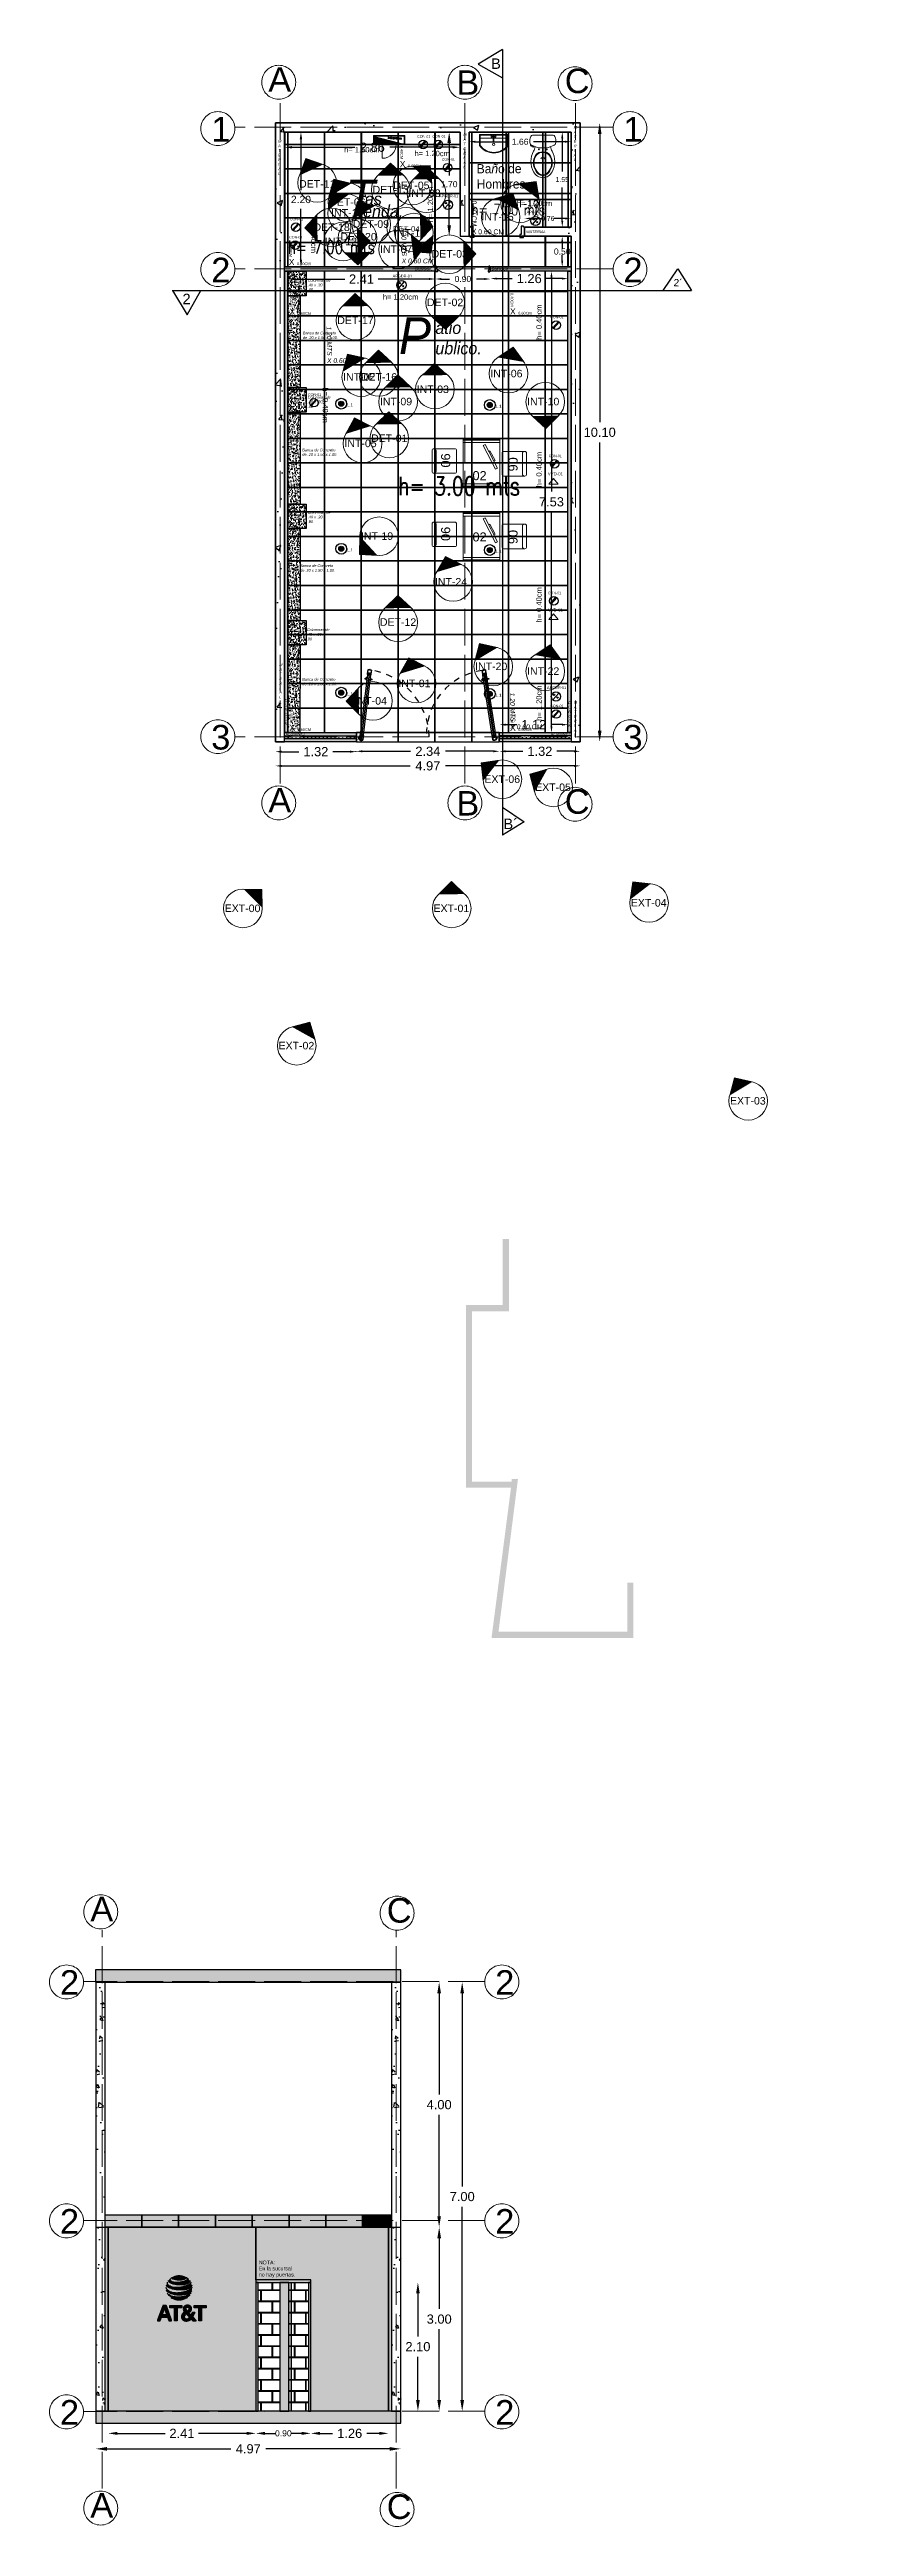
# Model space of a CAD drawing. Header units: millimetres. Extents: x 0 to 21977, y 2 to 7635.
# Drawn here: x 10963.86 to 10977.13, y 3781.54 to 3821.96 of the extents above; entities that cross this region are included whole.
import ezdxf
from ezdxf.enums import TextEntityAlignment as Align

# ---------------------------------------------------------------- set-up
doc = ezdxf.new("R2010")
doc.units = ezdxf.units.MM
doc.linetypes.add('ACAD_ISO02W100', pattern=[15, 12, -3])
doc.linetypes.add('X_PP NEW$0$HIDDEN2', pattern=[0.1875, 0.125, -0.0625])
for name, color, linetype, lineweight in [('CONTACTOS', 161, 'Continuous', 18), ('COTAS', 161, 'ACAD_ISO02W100', 20), ('IMAGENES 1', 151, 'Continuous', 18), ('IMAGENES 2', 150, 'Continuous', 18), ('IMAGENES 3', 142, 'Continuous', 18), ('INFORMACION DE AREAS', 143, 'Continuous', 18), ('LUMINARIAS', 151, 'Continuous', 18), ('MUEBLES', 143, 'Continuous', 18), ('MURO DUROCK', 161, 'Continuous', 25), ('PLAFON', 151, 'Continuous', 25), ('TABLEROS', 174, 'Continuous', 13)]:
    doc.layers.add(name, color=color, linetype=linetype, lineweight=lineweight)
for name, color, linetype in [('CORTE', 254, 'Continuous'), ('MEDIDAS.', 144, 'Continuous'), ('MUROS - ARQ.', 151, 'Continuous'), ('MUROS ACABADOS', 142, 'Continuous'), ('PISO PATIO DE SERVICIO', 132, 'Continuous'), ('PISO PATIO PUBLICO', 142, 'Continuous'), ('PUERTAS', 170, 'Continuous')]:
    doc.layers.add(name, color=color, linetype=linetype)
doc.styles.add('BBVA_Guadalajara Rastro_FN$0$X-PP-NEW$0$ROMANS', font='romans.shx', dxfattribs={"width": 0.75})
doc.styles.add('ROMANS', font='romans.shx', dxfattribs={"width": 0.75})
doc.styles.get("Standard").update_dxf_attribs({"font": 'arial.ttf'})
doc.dimstyles.get("Standard").update_dxf_attribs({"dimtxt": 0.15, "dimasz": 0.18, "dimexe": 0.18, "dimexo": 0.0625, "dimgap": 0.09, "dimtad": 0, "dimtih": 1, "dimtoh": 1, "dimzin": 0, "dimdsep": 46, "dimtxsty": 'Standard', "dimblk2": 'ARCHTICK', "dimcen": 0.09, "dimadec": 0, "dimazin": 0, "dimtfac": 1, "dimtofl": 0, "dimtmove": 0, "dimatfit": 3, "dimfxl": 1, "dimtolj": 1, "dimtzin": 0, "dimarcsym": 0})

msp = doc.modelspace()

# ---------------------------------------------------------------- texts
at = {"layer": 'CONTACTOS', "color": 7}
for s, height, p in [('CON-01', 0.042, (10969.85, 3820.524)), ('CON-01', 0.042, (10970.099, 3820.524)), ('CON-01', 0.042, (10970.251, 3820.147)), ('APGDR-01', 0.0452, (10970.206, 3819.55)), ('APGDR-01', 0.0452, (10971.635, 3819.286)), ('CON-01', 0.042, (10967.764, 3818.879)), ('CON-01', 0.042, (10967.777, 3819.174)), ('APGDR-01', 0.0452, (10969.451, 3818.242)), ('CON-01', 0.042, (10972.021, 3817.575)), ('CON-01', 0.042, (10968.071, 3816.309)), ('CON-01', 0.042, (10971.995, 3815.309)), ('VYD-01', 0.0507, (10971.981, 3815.012)), ('CON-01', 0.042, (10971.981, 3813.072)), ('VYD-01', 0.0507, (10971.981, 3812.789)), ('APGDR-01', 0.0452, (10971.967, 3811.526)), ('CON-01', 0.042, (10972.021, 3811.229))]:
    msp.add_text(s, height=height, dxfattribs=at).set_placement(p)
at = {"layer": 'CONTACTOS', "color": 160}
for s, p in [('h= 1.60cm', (10968.661, 3820.283)), ('h= 1.20cm', (10969.807, 3820.222)), ('h= 1.20cm', (10971.476, 3819.408)), ('h= 1.20cm', (10969.292, 3817.88))]:
    msp.add_text(s, height=0.088, dxfattribs=at).set_placement(p)
for s, rotation, p in [('h= 1.20cm', 90, (10970.11, 3819.145)), ('h= 0.40cm', 270, (10968.122, 3819.219)), ('h= 0.40cm', 90, (10971.881, 3817.225)), ('h= 0.40cm', 270, (10968.31, 3816.448)), ('h= 0.40cm', 90, (10971.881, 3814.818)), ('h= 0.40cm', 90, (10971.881, 3812.61)), ('h= 1.20cm', 90, (10971.881, 3811.006))]:
    msp.add_text(s, height=0.088, rotation=rotation, dxfattribs=at).set_placement(p)
at = {"layer": 'CORTE', "color": 140}
for s, p in [('NOTA:', (10967.269, 3785.816)), ('En la sucursal', (10967.269, 3785.717)), ('no hay puertas.', (10967.269, 3785.617))]:
    msp.add_text(s, height=0.0617, dxfattribs=at).set_placement(p)
at = {"layer": 'CORTE', "color": 164, "char_height": 0.171, "attachment_point": 1}
for s, insert in [('B', (10971.055, 3821.817)), ('2', (10966.024, 3817.976)), ('B´', (10971.257, 3809.41))]:
    msp.add_mtext_dynamic_manual_height_columns(s, width=0.04813, gutter_width=12.5, heights=[0], dxfattribs=dict(at, insert=insert))
at = {"layer": 'CORTE', "color": 164, "insert": (10974.034, 3818.218), "char_height": 0.1171, "attachment_point": 1, "rotation": 357.5999}
msp.add_mtext_dynamic_manual_height_columns('2´', width=0.04813, gutter_width=12.5, heights=[0], dxfattribs=at)
at = {"layer": 'COTAS', "color": 164, "char_height": 0.4, "attachment_point": 1}
for s, insert in [('A', (10967.424, 3821.674)), ('B', (10970.49, 3821.623)), ('C', (10972.257, 3821.651)), ('A', (10967.424, 3809.912)), ('B', (10970.49, 3809.861)), ('C', (10972.257, 3809.889)), ('A', (10964.522, 3791.814)), ('C', (10969.355, 3791.792)), ('A', (10964.522, 3782.083)), ('C', (10969.355, 3782.06))]:
    msp.add_mtext_dynamic_manual_height_columns(s, width=0.04813, gutter_width=12.5, heights=[0], dxfattribs=dict(at, insert=insert))
at = {"layer": 'COTAS', "color": 164, "char_height": 0.402, "attachment_point": 1}
for s, insert in [('1', (10966.493, 3820.863)), ('1', (10973.213, 3820.863)), ('2', (10966.493, 3818.565)), ('2', (10973.213, 3818.565)), ('3', (10966.493, 3810.94)), ('3', (10973.213, 3810.94)), ('2', (10964.026, 3790.616)), ('2', (10971.123, 3790.616)), ('2', (10964.026, 3786.717)), ('2', (10971.123, 3786.717)), ('2', (10964.026, 3783.6)), ('2', (10971.123, 3783.6))]:
    msp.add_mtext(s, dxfattribs=dict(at, insert=insert))
at = {"layer": 'IMAGENES 1', "color": 142, "lineweight": -3, "true_color": 0x0086b3}
for s, p in [('EXT-06', (10970.946, 3809.995)), ('EXT-05', (10971.774, 3809.863)), ('EXT-00', (10966.712, 3807.887)), ('EXT-01', (10970.117, 3807.887)), ('EXT-04', (10973.334, 3807.977)), ('EXT-02', (10967.59, 3805.646)), ('EXT-03', (10974.951, 3804.746))]:
    msp.add_text(s, height=0.123, rotation=359.7119, dxfattribs=at).set_placement(p)
at = {"layer": 'IMAGENES 2', "color": 142, "lineweight": -3, "true_color": 0x0086b3}
for s, p in [('INT-11', (10968.448, 3819.237)), ('INT-08', (10969.707, 3819.558)), ('INT-16', (10969.473, 3818.909)), ('INT-15', (10970.899, 3819.173)), ('INT-12', (10968.345, 3818.771)), ('INT-07', (10969.245, 3818.644)), ('INT-02', (10968.643, 3816.558)), ('INT-06', (10971.043, 3816.615)), ('INT-09', (10969.243, 3816.158)), ('INT-03', (10969.843, 3816.358)), ('INT-10', (10971.643, 3816.158)), ('INT-05', (10968.665, 3815.475)), ('INT-19', (10968.934, 3813.962)), ('INT-24', (10970.14, 3813.215)), ('INT-01', (10969.543, 3811.558)), ('INT-20', (10970.795, 3811.836)), ('INT-22', (10971.643, 3811.758)), ('INT-04', (10968.832, 3811.273))]:
    msp.add_text(s, height=0.123, rotation=359.7119, dxfattribs=at).set_placement(p)
at = {"layer": 'IMAGENES 2', "color": 170, "insert": (10968.682, 3819.838), "char_height": 0.6, "attachment_point": 1}
msp.add_mtext_dynamic_manual_height_columns('{\\f@Dotum|b0|i1|c0|p34;\\C164;T}', width=0.6, gutter_width=12.5, heights=[0], dxfattribs=at)
at = {"layer": 'IMAGENES 3', "color": 142, "lineweight": -3, "true_color": 0x0086b3}
for s, height, p in [('DET-11', 0.123, (10967.925, 3819.709)), ('DET-13', 0.123, (10969.123, 3819.615)), ('DET-05', 0.123, (10969.46, 3819.686)), ('DET-06', 0.123, (10968.417, 3819.413)), ('DET-10', 0.123, (10971.243, 3819.387)), ('DET-18', 0.123, (10968.16, 3819.003)), ('DET-20', 0.123, (10968.599, 3818.848)), ('DET-09', 0.123, (10968.8, 3819.055)), ('DET-04', 0.0902, (10969.456, 3818.99)), ('DET-03', 0.123, (10970.086, 3818.567)), ('DET-02', 0.123, (10970.01, 3817.776)), ('DET-17', 0.123, (10968.548, 3817.483)), ('DET-16', 0.123, (10968.931, 3816.56)), ('DET-01', 0.123, (10969.099, 3815.558)), ('DET-12', 0.123, (10969.243, 3812.558))]:
    msp.add_text(s, height=height, rotation=359.7119, dxfattribs=at).set_placement(p)
at = {"layer": 'INFORMACION DE AREAS', "color": 170, "insert": (10970.821, 3820.092), "char_height": 0.15, "attachment_point": 1, "rotation": 0.15}
msp.add_mtext_dynamic_manual_height_columns('{\\f@Dotum|b0|i0|c0|p34;Ba\\f@Dotum|b0|i1|c0|p34;ñ\\f@Dotum|b0|i0|c0|p34;o de \\PHombres.}', width=1.23188, gutter_width=12.5, heights=[0], dxfattribs=at)
at = {"layer": 'INFORMACION DE AREAS', "color": 170, "insert": (10968.911, 3819.623), "char_height": 0.2, "attachment_point": 1, "line_spacing_factor": 0.3}
msp.add_mtext_dynamic_manual_height_columns('{\\f@Dotum|b0|i1|c0|p34;ras \\P\\Pienda.}', width=3.703, gutter_width=12.5, heights=[0], dxfattribs=at)
at = {"layer": 'INFORMACION DE AREAS', "color": 170, "attachment_point": 1}
for s, insert, char_height in [('{\\f@Dotum|b0|i1|c0|p34;\\C164;P}', (10969.554, 3817.594), 0.6), ('{\\f@Dotum|b0|i1|c0|p34;atio   \\Publico.}', (10970.148, 3817.52), 0.2)]:
    msp.add_mtext_dynamic_manual_height_columns(s, width=2.00814, gutter_width=12.5, heights=[0], dxfattribs=dict(at, insert=insert, char_height=char_height))
at = {"layer": 'LUMINARIAS', "color": 7}
for p in [(10968.708, 3816.137), (10971.129, 3816.116), (10968.708, 3813.77), (10971.129, 3813.749), (10968.708, 3811.422), (10971.129, 3811.401)]:
    msp.add_text('L.1', height=0.0492, dxfattribs=at).set_placement(p)
at = {"layer": 'MUEBLES', "char_height": 0.14832, "attachment_point": 1, "rotation": 90}
for insert in [(10970.241, 3815.047), (10970.241, 3813.849)]:
    msp.add_mtext_dynamic_manual_height_columns('\\pi0.093817;06', width=0.4, gutter_width=12.5, heights=[0], dxfattribs=dict(at, insert=insert))
at = {"layer": 'MUEBLES', "color": 143, "char_height": 0.14832, "attachment_point": 1, "rotation": 270}
for insert in [(10971.488, 3815.402), (10971.488, 3814.216)]:
    msp.add_mtext_dynamic_manual_height_columns('\\pi0.093817;06', width=0.4, gutter_width=12.5, heights=[0], dxfattribs=dict(at, insert=insert))
at = {"layer": 'MUEBLES', "color": 143, "char_height": 0.14832, "attachment_point": 1}
for insert in [(10970.599, 3815.082), (10970.599, 3814.082)]:
    msp.add_mtext_dynamic_manual_height_columns('\\pi0.154;02', width=0.51895, gutter_width=12.5, heights=[0], dxfattribs=dict(at, insert=insert))
at = {"layer": 'MUROS ACABADOS', "color": 160, "char_height": 0.04516, "attachment_point": 1}
for s, width, heights, insert in [('{\\fArial|b0|i1|c0|p34;M\\PA\\PT\\PE\\PR\\PI\\PA\\PL}', 0.09578, [0.611], (10970.604, 3820.595)), ('{\\fArial|b0|i1|c0|p34;M\\PA\\PT\\PE\\PR\\PI\\PA\\PL}', 0.09578, [0.611], (10972.403, 3820.713)), ('{\\fArial|b0|i1|c0|p34;M\\PA\\PT\\PE\\PR\\PI\\PA\\PL}', 0.09578, [0.611], (10967.585, 3820.488)), ('{\\fArial|b0|i1|c0|p34;MATERIAL}', 0.09578, [0.611], (10971.63, 3819.013)), ('{\\fArial|b0|i1|c0|p34;Columnas de .40 x .30 x .80}', 0.39467, [0.161], (10968.065, 3818.218)), ('{\\fArial|b0|i1|c0|p34;DUROCK}', 0.09578, [0.611], (10969.817, 3818.405)), ('{\\fArial|b0|i1|c0|p34;DUROCK}', 0.09578, [0.611], (10971.066, 3818.405)), ('\\pt0.18063;{\\fArial|b0|i1|c0|p34;Banca de Concreto de .20 x 1.50 x 1.00.}', 0.60089, [0.468], (10967.987, 3817.358)), ('{\\fArial|b0|i1|c0|p34;Columnas de .40 x .30 x .80}', 0.39467, [0.161], (10968.065, 3816.31)), ('\\pt0.18063;{\\fArial|b0|i1|c0|p34;Banca de Concreto de .20 x 1.50 x 1.00.}', 0.60089, [0.468], (10967.977, 3815.45)), ('{\\fArial|b0|i1|c0|p34;Columnas de .40 x .30 x .80}', 0.39467, [0.161], (10968.065, 3814.43)), ('\\pt0.18063;{\\fArial|b0|i1|c0|p34;Banca de Concreto de .20 x 1.50 x 1.00.}', 0.60089, [0.468], (10967.941, 3813.561)), ('{\\fArial|b0|i1|c0|p34;Columnas de .40 x .30 x .80}', 0.39467, [0.161], (10968.051, 3812.516)), ('{\\fArial|b0|i1|c0|p34;M\\PA\\PT\\PE\\PR\\PI\\PA\\PL}', 0.09578, [0.611], (10967.602, 3811.944)), ('\\pt0.18063;{\\fArial|b0|i1|c0|p34;Banca de Concreto de .20 x 1.50 x 1.00.}', 0.60089, [0.468], (10967.977, 3811.707)), ('{\\fArial|b0|i1|c0|p34;D\\PU\\PR\\PO\\PC\\PK}', 0.09578, [0.611], (10967.691, 3811.361)), ('{\\fArial|b0|i1|c0|p34;D\\PU\\PR\\PO\\PC\\PK}', 0.09578, [0.611], (10972.315, 3811.328)), ('{\\fArial|b0|i1|c0|p34;M\\PA\\PT\\PE\\PR\\PI\\PA\\PL}', 0.09578, [0.611], (10972.407, 3811.328)), ('{\\fArial|b0|i1|c0|p34;ALUMINIO.}', 3.703, [0], (10967.708, 3810.813)), ('{\\fArial|b0|i1|c0|p34;ALUMINIO.}', 3.703, [0], (10972.03, 3810.813))]:
    msp.add_mtext_dynamic_manual_height_columns(s, width=width, gutter_width=12.5, heights=heights, dxfattribs=dict(at, insert=insert))
at = {"layer": 'PLAFON', "style": 'ROMANS', "width": 0.75}
for s, height, p in [('h= 7.00 mts', 0.17974, (10970.742, 3819.258)), ('h= 7.00 mts', 0.21411, (10967.742, 3818.629)), ('h= 3.00 mts', 0.3, (10969.54, 3814.688))]:
    msp.add_text(s, height=height, dxfattribs=at).set_placement(p)
at = {"layer": 'TABLEROS', "color": 254, "style": 'BBVA_Guadalajara Rastro_FN$0$X-PP-NEW$0$ROMANS'}
msp.add_text('TABLERO-01', height=0.0275, rotation=356.9172, dxfattribs=at).set_placement((10969.489, 3820.514), align=Align.MIDDLE)

# ---------------------------------------------------------------- blocks, each defined once
blk = doc.blocks.new('POS')
at = {"layer": 'MUEBLES'}
for points in [[(-0.4, 0), (0.4, 0), (0.4, -0.6), (-0.4, -0.6)], [(-0.098, -0.529), (0.29, -0.327), (0.307, -0.36), (-0.082, -0.561)], [(0.033, -0.502), (0.193, -0.419), (0.203, -0.439), (0.043, -0.522)]]:
    blk.add_lwpolyline(points, close=True, dxfattribs=at)
for points in [[(-0.394, 0), (-0.394, -0.6)], [(-0.377, 0), (-0.377, -0.6)], [(-0.338, 0), (-0.338, -0.6)], [(0.338, 0), (0.338, -0.6)], [(0.377, 0), (0.377, -0.6)], [(0.394, 0), (0.394, -0.6)]]:
    blk.add_lwpolyline(points, dxfattribs=at)
blk = doc.blocks.new('B-1')
at = {"layer": 'MUEBLES'}
for points in [[(0.2, 0.37), (0.2, 0.03, -0.414214), (0.17, 0), (-0.17, 0, -0.414214), (-0.2, 0.03), (-0.2, 0.37, -0.414214), (-0.17, 0.4), (0.17, 0.4, -0.414214)], [(0.2, 0.363), (0.2, 0.37, 0.414214), (0.17, 0.4), (-0.17, 0.4, 0.414214), (-0.2, 0.37), (-0.2, 0.363, 0.414214), (-0.17, 0.333), (0.17, 0.333, 0.414214)]]:
    blk.add_lwpolyline(points, format="xyb", close=True, dxfattribs=at)
blk = doc.blocks.new('A$C1C6E6BA8')
at = {"layer": 'MUEBLES'}
for p, q in [((-0.197, 0.158), (-0.171, 0.197)), ((-0.181, 0.146), (-0.197, 0.158)), ((-0.164, 0.199), (-0.155, 0.194)), ((0, -0.17), (0, 0.17))]:
    blk.add_line(p, q, dxfattribs=at)
for centre in [(-0.23, 0.064), (-0.23, -0.064)]:
    blk.add_circle(centre, 0.00759, dxfattribs=at)
for centre, radius, start, end in [((-0.518, -0.007), 0.177, 117.1835, 177.7549), ((-0.518, -0.015), 0.145, 115.373, 173.9018), ((-0.52, -0.012), 0.131, 114.3568, 174.6952), ((-0.43, -0.15), 0.344, 60.6361, 119.3639), ((-0.452, -0.069), 0.224, 55.2177, 124.7823), ((-0.452, -0.069), 0.214, 55.3973, 124.7823), ((-0.405, 0), 0.0401, 299.3212, 60.6788), ((-0.433, -0.004), 0.152, 1.6319, 47.3143), ((-0.433, -0.004), 0.162, 1.5313, 47.5648), ((-0.154, 0.352), 0.229, 241.8789, 261.3309), ((0.184, 0.004), 0.392, 154.7533, 180.5237), ((-0.167, 0.193), 0.00614, 62.6785, 140.4768), ((-0.106, 0.145), 0.0698, 101.236, 158.113), ((-0.104, 0.007), 0.207, 67.2467, 94.3174), ((-0.036, 0.163), 0.0367, 10.2241, 69.9146), ((-0.518, 0.007), 0.177, 182.2451, 242.8165), ((-0.518, 0.015), 0.145, 186.0982, 244.627), ((-0.52, 0.012), 0.131, 185.3048, 245.6432), ((-0.43, 0.15), 0.344, 240.6361, 299.3639), ((-0.452, 0.069), 0.224, 235.2177, 304.7823), ((-0.452, 0.069), 0.214, 235.2177, 304.6027), ((-0.433, 0.004), 0.152, 312.6857, 358.3681), ((-0.433, 0.004), 0.162, 312.4352, 358.4687), ((-0.154, -0.352), 0.229, 98.6691, 118.1211), ((0.184, -0.004), 0.392, 179.4763, 205.2467), ((-0.106, -0.145), 0.0698, 201.887, 258.764), ((-0.104, -0.007), 0.207, 265.6826, 292.7533), ((-0.036, -0.163), 0.0367, 290.0854, 349.7759)]:
    blk.add_arc(centre, radius, start, end, dxfattribs=at)
blk = doc.blocks.new('LAVAMANO')
at = {"layer": 'MUEBLES'}
for points in [[(-0.233, 0.181), (-0.233, 0), (0.233, 0), (0.233, 0.181)], [(-0.233, 0.058), (-0.233, 0), (0.233, 0), (0.233, 0.058)], [(-0.223, 0.178), (-0.223, 0.01), (0.223, 0.01), (0.223, 0.178)], [(0, 0.058), (-0.223, 0.058)], [(0.223, 0.058), (0.011, 0.058)]]:
    blk.add_lwpolyline(points, dxfattribs=at)
blk.add_lwpolyline([(0, 0.029), (0.011, 0.029), (0.011, 0.112), (0, 0.112)], close=True, dxfattribs=at)
for centre, radius in [((-0.023, 0.032), 0.0118), ((0.005, 0.16), 0.0186), ((0.034, 0.032), 0.0118)]:
    blk.add_circle(centre, radius, dxfattribs=at)
for radius, start, end in [(0.284, 34.915, 145.085), (0.274, 35.5663, 144.4337)]:
    blk.add_arc((0, 0.018), radius, start, end, dxfattribs=at)
blk = doc.blocks.new('PISO TRAS TIENDA AZUL')
at = {"layer": 'PISO PATIO PUBLICO', "color": 152}
for points in [[(10967.69, 3820.415), (10967.74, 3820.415), (10967.74, 3820.615), (10967.69, 3820.615)], [(10967.74, 3820.415), (10968.34, 3820.415), (10968.34, 3820.615), (10967.74, 3820.615)], [(10968.34, 3820.415), (10968.94, 3820.415), (10968.94, 3820.615), (10968.34, 3820.615)], [(10968.94, 3820.415), (10969.54, 3820.415), (10969.54, 3820.615), (10968.94, 3820.615)], [(10969.54, 3820.415), (10970.14, 3820.415), (10970.14, 3820.615), (10969.54, 3820.615)], [(10970.14, 3820.415), (10970.55, 3820.415), (10970.55, 3820.615), (10970.14, 3820.615)], [(10967.69, 3820.015), (10967.74, 3820.015), (10967.74, 3820.415), (10967.69, 3820.415)], [(10967.74, 3820.015), (10968.34, 3820.015), (10968.34, 3820.415), (10967.74, 3820.415)], [(10968.34, 3820.015), (10968.94, 3820.015), (10968.94, 3820.415), (10968.34, 3820.415)], [(10968.94, 3820.015), (10969.54, 3820.015), (10969.54, 3820.415), (10968.94, 3820.415)], [(10969.54, 3820.015), (10970.14, 3820.015), (10970.14, 3820.415), (10969.54, 3820.415)], [(10970.14, 3820.015), (10970.55, 3820.015), (10970.55, 3820.415), (10970.14, 3820.415)], [(10967.69, 3819.615), (10967.74, 3819.615), (10967.74, 3820.015), (10967.69, 3820.015)], [(10967.74, 3819.615), (10968.34, 3819.615), (10968.34, 3820.015), (10967.74, 3820.015)], [(10968.34, 3819.615), (10968.94, 3819.615), (10968.94, 3820.015), (10968.34, 3820.015)], [(10968.94, 3819.615), (10969.54, 3819.615), (10969.54, 3820.015), (10968.94, 3820.015)], [(10969.54, 3819.615), (10970.14, 3819.615), (10970.14, 3820.015), (10969.54, 3820.015)], [(10970.14, 3819.615), (10970.55, 3819.615), (10970.55, 3820.015), (10970.14, 3820.015)], [(10967.69, 3819.215), (10967.74, 3819.215), (10967.74, 3819.615), (10967.69, 3819.615)], [(10967.74, 3819.215), (10968.34, 3819.215), (10968.34, 3819.615), (10967.74, 3819.615)], [(10968.34, 3819.215), (10968.94, 3819.215), (10968.94, 3819.615), (10968.34, 3819.615)], [(10968.94, 3819.215), (10969.54, 3819.215), (10969.54, 3819.615), (10968.94, 3819.615)], [(10969.54, 3819.215), (10970.14, 3819.215), (10970.14, 3819.615), (10969.54, 3819.615)], [(10970.14, 3819.215), (10970.55, 3819.215), (10970.55, 3819.615), (10970.14, 3819.615)], [(10967.69, 3818.815), (10967.74, 3818.815), (10967.74, 3819.215), (10967.69, 3819.215)], [(10967.74, 3818.815), (10968.34, 3818.815), (10968.34, 3819.215), (10967.74, 3819.215)], [(10968.34, 3818.815), (10968.94, 3818.815), (10968.94, 3819.215), (10968.34, 3819.215)], [(10968.94, 3818.815), (10969.54, 3818.815), (10969.54, 3819.215), (10968.94, 3819.215)], [(10969.54, 3818.815), (10970.14, 3818.815), (10970.14, 3819.215), (10969.54, 3819.215)], [(10970.74, 3818.815), (10971.34, 3818.815), (10971.34, 3818.915), (10970.74, 3818.915)], [(10971.34, 3818.815), (10971.94, 3818.815), (10971.94, 3818.915), (10971.34, 3818.915)], [(10971.94, 3818.815), (10972.31, 3818.815), (10972.31, 3818.915), (10971.94, 3818.915)], [(10972.31, 3818.815), (10972.36, 3818.815), (10972.36, 3818.915), (10972.31, 3818.915)], [(10967.69, 3818.415), (10967.74, 3818.415), (10967.74, 3818.815), (10967.69, 3818.815)], [(10967.74, 3818.415), (10968.34, 3818.415), (10968.34, 3818.815), (10967.74, 3818.815)], [(10968.34, 3818.415), (10968.94, 3818.415), (10968.94, 3818.815), (10968.34, 3818.815)], [(10968.94, 3818.415), (10969.54, 3818.415), (10969.54, 3818.815), (10968.94, 3818.815)], [(10969.54, 3818.415), (10970.14, 3818.415), (10970.14, 3818.815), (10969.54, 3818.815)], [(10970.14, 3818.415), (10970.74, 3818.415), (10970.74, 3818.815), (10970.14, 3818.815)], [(10970.74, 3818.415), (10971.34, 3818.415), (10971.34, 3818.815), (10970.74, 3818.815)], [(10971.34, 3818.415), (10971.94, 3818.415), (10971.94, 3818.815), (10971.34, 3818.815)], [(10971.94, 3818.415), (10972.31, 3818.415), (10972.31, 3818.815), (10971.94, 3818.815)], [(10972.31, 3818.415), (10972.36, 3818.415), (10972.36, 3818.815), (10972.31, 3818.815)]]:
    blk.add_lwpolyline(points, close=True, dxfattribs=at)
blk.add_lwpolyline([(10970.55, 3819.215), (10970.14, 3819.215), (10970.14, 3818.815), (10970.74, 3818.815), (10970.74, 3818.915)], dxfattribs=at)
at = {"layer": 'PISO PATIO PUBLICO', "color": 154}
blk.add_lwpolyline([(10970.55, 3819.215), (10970.55, 3818.915), (10970.7, 3818.915), (10970.74, 3818.915)], dxfattribs=at)
at = {"layer": 'PISO PATIO PUBLICO', "color": 7, "attachment_point": 1}
for s, insert, char_height, rotation in [('X', (10969.567, 3820.142), 0.1, 359.7119), ('0.40CM', (10969.621, 3820.393), 0.0451, 269.7119), ('0.60CM', (10969.7, 3820.085), 0.0451, 359.7119), ('X', (10967.758, 3818.545), 0.1, 359.7119), ('0.40CM', (10967.812, 3818.796), 0.0451, 269.7119), ('0.60CM', (10967.891, 3818.489), 0.0451, 359.7119)]:
    blk.add_mtext_dynamic_manual_height_columns(s, width=0.9236, gutter_width=12.5, heights=[0], dxfattribs=dict(at, insert=insert, char_height=char_height, rotation=rotation))
blk = doc.blocks.new('PISO AZUL')
at = {"layer": 'PISO PATIO PUBLICO', "color": 152}
for points in [[(10967.74, 3818.015), (10968.34, 3818.015), (10968.34, 3818.345), (10967.74, 3818.345)], [(10968.34, 3818.015), (10968.94, 3818.015), (10968.94, 3818.345), (10968.34, 3818.345)], [(10968.94, 3818.015), (10969.54, 3818.015), (10969.54, 3818.345), (10968.94, 3818.345)], [(10969.54, 3818.015), (10970.14, 3818.015), (10970.14, 3818.345), (10969.54, 3818.345)], [(10971.34, 3818.015), (10971.94, 3818.015), (10971.94, 3818.345), (10971.34, 3818.345)], [(10971.94, 3818.015), (10972.31, 3818.015), (10972.31, 3818.345), (10971.94, 3818.345)], [(10967.74, 3817.615), (10968.34, 3817.615), (10968.34, 3818.015), (10967.74, 3818.015)], [(10968.34, 3817.615), (10968.94, 3817.615), (10968.94, 3818.015), (10968.34, 3818.015)], [(10968.94, 3817.615), (10969.54, 3817.615), (10969.54, 3818.015), (10968.94, 3818.015)], [(10969.54, 3817.615), (10970.14, 3817.615), (10970.14, 3818.015), (10969.54, 3818.015)], [(10970.14, 3817.615), (10970.74, 3817.615), (10970.74, 3818.015), (10970.14, 3818.015)], [(10970.74, 3817.615), (10971.34, 3817.615), (10971.34, 3818.015), (10970.74, 3818.015)], [(10971.34, 3817.615), (10971.94, 3817.615), (10971.94, 3818.015), (10971.34, 3818.015)], [(10971.94, 3817.615), (10972.31, 3817.615), (10972.31, 3818.015), (10971.94, 3818.015)], [(10967.74, 3817.215), (10968.34, 3817.215), (10968.34, 3817.615), (10967.74, 3817.615)], [(10968.34, 3817.215), (10968.94, 3817.215), (10968.94, 3817.615), (10968.34, 3817.615)], [(10968.94, 3817.215), (10969.54, 3817.215), (10969.54, 3817.615), (10968.94, 3817.615)], [(10969.54, 3817.215), (10970.14, 3817.215), (10970.14, 3817.615), (10969.54, 3817.615)], [(10970.14, 3817.215), (10970.74, 3817.215), (10970.74, 3817.615), (10970.14, 3817.615)], [(10970.74, 3817.215), (10971.34, 3817.215), (10971.34, 3817.615), (10970.74, 3817.615)], [(10971.34, 3817.215), (10971.94, 3817.215), (10971.94, 3817.615), (10971.34, 3817.615)], [(10971.94, 3817.215), (10972.31, 3817.215), (10972.31, 3817.615), (10971.94, 3817.615)], [(10967.74, 3816.815), (10968.34, 3816.815), (10968.34, 3817.215), (10967.74, 3817.215)], [(10968.34, 3816.815), (10968.94, 3816.815), (10968.94, 3817.215), (10968.34, 3817.215)], [(10968.94, 3816.815), (10969.54, 3816.815), (10969.54, 3817.215), (10968.94, 3817.215)], [(10969.54, 3816.815), (10970.14, 3816.815), (10970.14, 3817.215), (10969.54, 3817.215)], [(10970.14, 3816.815), (10970.74, 3816.815), (10970.74, 3817.215), (10970.14, 3817.215)], [(10970.74, 3816.815), (10971.34, 3816.815), (10971.34, 3817.215), (10970.74, 3817.215)], [(10971.34, 3816.815), (10971.94, 3816.815), (10971.94, 3817.215), (10971.34, 3817.215)], [(10971.94, 3816.815), (10972.31, 3816.815), (10972.31, 3817.215), (10971.94, 3817.215)], [(10967.74, 3816.415), (10968.34, 3816.415), (10968.34, 3816.815), (10967.74, 3816.815)], [(10968.34, 3816.415), (10968.94, 3816.415), (10968.94, 3816.815), (10968.34, 3816.815)], [(10968.94, 3816.415), (10969.54, 3816.415), (10969.54, 3816.815), (10968.94, 3816.815)], [(10969.54, 3816.415), (10970.14, 3816.415), (10970.14, 3816.815), (10969.54, 3816.815)], [(10970.14, 3816.415), (10970.74, 3816.415), (10970.74, 3816.815), (10970.14, 3816.815)], [(10970.74, 3816.415), (10971.34, 3816.415), (10971.34, 3816.815), (10970.74, 3816.815)], [(10971.34, 3816.415), (10971.94, 3816.415), (10971.94, 3816.815), (10971.34, 3816.815)], [(10971.94, 3816.415), (10972.31, 3816.415), (10972.31, 3816.815), (10971.94, 3816.815)], [(10967.74, 3816.015), (10968.34, 3816.015), (10968.34, 3816.415), (10967.74, 3816.415)], [(10968.34, 3816.015), (10968.94, 3816.015), (10968.94, 3816.415), (10968.34, 3816.415)], [(10968.94, 3816.015), (10969.54, 3816.015), (10969.54, 3816.415), (10968.94, 3816.415)], [(10969.54, 3816.015), (10970.14, 3816.015), (10970.14, 3816.415), (10969.54, 3816.415)], [(10970.14, 3816.015), (10970.74, 3816.015), (10970.74, 3816.415), (10970.14, 3816.415)], [(10970.74, 3816.015), (10971.34, 3816.015), (10971.34, 3816.415), (10970.74, 3816.415)], [(10971.34, 3816.015), (10971.94, 3816.015), (10971.94, 3816.415), (10971.34, 3816.415)], [(10971.94, 3816.015), (10972.31, 3816.015), (10972.31, 3816.415), (10971.94, 3816.415)], [(10967.74, 3815.615), (10968.34, 3815.615), (10968.34, 3816.015), (10967.74, 3816.015)], [(10968.34, 3815.615), (10968.94, 3815.615), (10968.94, 3816.015), (10968.34, 3816.015)], [(10968.94, 3815.615), (10969.54, 3815.615), (10969.54, 3816.015), (10968.94, 3816.015)], [(10969.54, 3815.615), (10970.14, 3815.615), (10970.14, 3816.015), (10969.54, 3816.015)], [(10970.14, 3815.615), (10970.74, 3815.615), (10970.74, 3816.015), (10970.14, 3816.015)], [(10970.74, 3815.615), (10971.34, 3815.615), (10971.34, 3816.015), (10970.74, 3816.015)], [(10971.34, 3815.615), (10971.94, 3815.615), (10971.94, 3816.015), (10971.34, 3816.015)], [(10971.94, 3815.615), (10972.31, 3815.615), (10972.31, 3816.015), (10971.94, 3816.015)], [(10967.74, 3815.215), (10968.34, 3815.215), (10968.34, 3815.615), (10967.74, 3815.615)], [(10968.34, 3815.215), (10968.94, 3815.215), (10968.94, 3815.615), (10968.34, 3815.615)], [(10968.94, 3815.215), (10969.54, 3815.215), (10969.54, 3815.615), (10968.94, 3815.615)], [(10969.54, 3815.215), (10970.14, 3815.215), (10970.14, 3815.615), (10969.54, 3815.615)], [(10970.14, 3815.215), (10970.74, 3815.215), (10970.74, 3815.615), (10970.14, 3815.615)], [(10970.74, 3815.215), (10971.34, 3815.215), (10971.34, 3815.615), (10970.74, 3815.615)], [(10971.34, 3815.215), (10971.94, 3815.215), (10971.94, 3815.615), (10971.34, 3815.615)], [(10971.94, 3815.215), (10972.31, 3815.215), (10972.31, 3815.615), (10971.94, 3815.615)], [(10967.74, 3814.815), (10968.34, 3814.815), (10968.34, 3815.215), (10967.74, 3815.215)], [(10968.34, 3814.815), (10968.94, 3814.815), (10968.94, 3815.215), (10968.34, 3815.215)], [(10968.94, 3814.815), (10969.54, 3814.815), (10969.54, 3815.215), (10968.94, 3815.215)], [(10969.54, 3814.815), (10970.14, 3814.815), (10970.14, 3815.215), (10969.54, 3815.215)], [(10970.14, 3814.815), (10970.74, 3814.815), (10970.74, 3815.215), (10970.14, 3815.215)], [(10970.74, 3814.815), (10971.34, 3814.815), (10971.34, 3815.215), (10970.74, 3815.215)], [(10971.34, 3814.815), (10971.94, 3814.815), (10971.94, 3815.215), (10971.34, 3815.215)], [(10971.94, 3814.815), (10972.31, 3814.815), (10972.31, 3815.215), (10971.94, 3815.215)], [(10967.74, 3814.415), (10968.34, 3814.415), (10968.34, 3814.815), (10967.74, 3814.815)], [(10968.34, 3814.415), (10968.94, 3814.415), (10968.94, 3814.815), (10968.34, 3814.815)], [(10968.94, 3814.415), (10969.54, 3814.415), (10969.54, 3814.815), (10968.94, 3814.815)], [(10969.54, 3814.415), (10970.14, 3814.415), (10970.14, 3814.815), (10969.54, 3814.815)], [(10970.14, 3814.415), (10970.74, 3814.415), (10970.74, 3814.815), (10970.14, 3814.815)], [(10970.74, 3814.415), (10971.34, 3814.415), (10971.34, 3814.815), (10970.74, 3814.815)], [(10971.34, 3814.415), (10971.94, 3814.415), (10971.94, 3814.815), (10971.34, 3814.815)], [(10971.94, 3814.415), (10972.31, 3814.415), (10972.31, 3814.815), (10971.94, 3814.815)], [(10967.74, 3814.015), (10968.34, 3814.015), (10968.34, 3814.415), (10967.74, 3814.415)], [(10968.34, 3814.015), (10968.94, 3814.015), (10968.94, 3814.415), (10968.34, 3814.415)], [(10968.94, 3814.015), (10969.54, 3814.015), (10969.54, 3814.415), (10968.94, 3814.415)], [(10969.54, 3814.015), (10970.14, 3814.015), (10970.14, 3814.415), (10969.54, 3814.415)], [(10970.14, 3814.015), (10970.74, 3814.015), (10970.74, 3814.415), (10970.14, 3814.415)], [(10970.74, 3814.015), (10971.34, 3814.015), (10971.34, 3814.415), (10970.74, 3814.415)], [(10971.34, 3814.015), (10971.94, 3814.015), (10971.94, 3814.415), (10971.34, 3814.415)], [(10971.94, 3814.015), (10972.31, 3814.015), (10972.31, 3814.415), (10971.94, 3814.415)], [(10967.74, 3813.615), (10968.34, 3813.615), (10968.34, 3814.015), (10967.74, 3814.015)], [(10968.34, 3813.615), (10968.94, 3813.615), (10968.94, 3814.015), (10968.34, 3814.015)], [(10968.94, 3813.615), (10969.54, 3813.615), (10969.54, 3814.015), (10968.94, 3814.015)], [(10969.54, 3813.615), (10970.14, 3813.615), (10970.14, 3814.015), (10969.54, 3814.015)], [(10970.14, 3813.615), (10970.74, 3813.615), (10970.74, 3814.015), (10970.14, 3814.015)], [(10970.74, 3813.615), (10971.34, 3813.615), (10971.34, 3814.015), (10970.74, 3814.015)], [(10971.34, 3813.615), (10971.94, 3813.615), (10971.94, 3814.015), (10971.34, 3814.015)], [(10971.94, 3813.615), (10972.31, 3813.615), (10972.31, 3814.015), (10971.94, 3814.015)], [(10967.74, 3813.215), (10968.34, 3813.215), (10968.34, 3813.615), (10967.74, 3813.615)], [(10968.34, 3813.215), (10968.94, 3813.215), (10968.94, 3813.615), (10968.34, 3813.615)], [(10968.94, 3813.215), (10969.54, 3813.215), (10969.54, 3813.615), (10968.94, 3813.615)], [(10969.54, 3813.215), (10970.14, 3813.215), (10970.14, 3813.615), (10969.54, 3813.615)], [(10970.14, 3813.215), (10970.74, 3813.215), (10970.74, 3813.615), (10970.14, 3813.615)], [(10970.74, 3813.215), (10971.34, 3813.215), (10971.34, 3813.615), (10970.74, 3813.615)], [(10971.34, 3813.215), (10971.94, 3813.215), (10971.94, 3813.615), (10971.34, 3813.615)], [(10971.94, 3813.215), (10972.31, 3813.215), (10972.31, 3813.615), (10971.94, 3813.615)], [(10967.74, 3812.815), (10968.34, 3812.815), (10968.34, 3813.215), (10967.74, 3813.215)], [(10968.34, 3812.815), (10968.94, 3812.815), (10968.94, 3813.215), (10968.34, 3813.215)], [(10968.94, 3812.815), (10969.54, 3812.815), (10969.54, 3813.215), (10968.94, 3813.215)], [(10969.54, 3812.815), (10970.14, 3812.815), (10970.14, 3813.215), (10969.54, 3813.215)], [(10970.14, 3812.815), (10970.74, 3812.815), (10970.74, 3813.215), (10970.14, 3813.215)], [(10970.74, 3812.815), (10971.34, 3812.815), (10971.34, 3813.215), (10970.74, 3813.215)], [(10971.34, 3812.815), (10971.94, 3812.815), (10971.94, 3813.215), (10971.34, 3813.215)], [(10971.94, 3812.815), (10972.31, 3812.815), (10972.31, 3813.215), (10971.94, 3813.215)], [(10967.74, 3812.415), (10968.34, 3812.415), (10968.34, 3812.815), (10967.74, 3812.815)], [(10968.34, 3812.415), (10968.94, 3812.415), (10968.94, 3812.815), (10968.34, 3812.815)], [(10968.94, 3812.415), (10969.54, 3812.415), (10969.54, 3812.815), (10968.94, 3812.815)], [(10969.54, 3812.415), (10970.14, 3812.415), (10970.14, 3812.815), (10969.54, 3812.815)], [(10970.14, 3812.415), (10970.74, 3812.415), (10970.74, 3812.815), (10970.14, 3812.815)], [(10970.74, 3812.415), (10971.34, 3812.415), (10971.34, 3812.815), (10970.74, 3812.815)], [(10971.34, 3812.415), (10971.94, 3812.415), (10971.94, 3812.815), (10971.34, 3812.815)], [(10971.94, 3812.415), (10972.31, 3812.415), (10972.31, 3812.815), (10971.94, 3812.815)], [(10967.74, 3812.015), (10968.34, 3812.015), (10968.34, 3812.415), (10967.74, 3812.415)], [(10968.34, 3812.015), (10968.94, 3812.015), (10968.94, 3812.415), (10968.34, 3812.415)], [(10968.94, 3812.015), (10969.54, 3812.015), (10969.54, 3812.415), (10968.94, 3812.415)], [(10969.54, 3812.015), (10970.14, 3812.015), (10970.14, 3812.415), (10969.54, 3812.415)], [(10970.14, 3812.015), (10970.74, 3812.015), (10970.74, 3812.415), (10970.14, 3812.415)], [(10970.74, 3812.015), (10971.34, 3812.015), (10971.34, 3812.415), (10970.74, 3812.415)], [(10971.34, 3812.015), (10971.94, 3812.015), (10971.94, 3812.415), (10971.34, 3812.415)], [(10971.94, 3812.015), (10972.31, 3812.015), (10972.31, 3812.415), (10971.94, 3812.415)], [(10967.74, 3811.615), (10968.34, 3811.615), (10968.34, 3812.015), (10967.74, 3812.015)], [(10968.34, 3811.615), (10968.94, 3811.615), (10968.94, 3812.015), (10968.34, 3812.015)], [(10968.94, 3811.615), (10969.54, 3811.615), (10969.54, 3812.015), (10968.94, 3812.015)], [(10969.54, 3811.615), (10970.14, 3811.615), (10970.14, 3812.015), (10969.54, 3812.015)], [(10970.14, 3811.615), (10970.74, 3811.615), (10970.74, 3812.015), (10970.14, 3812.015)], [(10970.74, 3811.615), (10971.34, 3811.615), (10971.34, 3812.015), (10970.74, 3812.015)], [(10971.34, 3811.615), (10971.94, 3811.615), (10971.94, 3812.015), (10971.34, 3812.015)], [(10971.94, 3811.615), (10972.31, 3811.615), (10972.31, 3812.015), (10971.94, 3812.015)], [(10967.74, 3811.215), (10968.34, 3811.215), (10968.34, 3811.615), (10967.74, 3811.615)], [(10968.34, 3811.215), (10968.94, 3811.215), (10968.94, 3811.615), (10968.34, 3811.615)], [(10968.94, 3811.215), (10969.54, 3811.215), (10969.54, 3811.615), (10968.94, 3811.615)], [(10969.54, 3811.215), (10970.14, 3811.215), (10970.14, 3811.615), (10969.54, 3811.615)], [(10970.14, 3811.215), (10970.74, 3811.215), (10970.74, 3811.615), (10970.14, 3811.615)], [(10970.74, 3811.215), (10971.34, 3811.215), (10971.34, 3811.615), (10970.74, 3811.615)], [(10971.34, 3811.215), (10971.94, 3811.215), (10971.94, 3811.615), (10971.34, 3811.615)], [(10971.94, 3811.215), (10972.31, 3811.215), (10972.31, 3811.615), (10971.94, 3811.615)], [(10967.74, 3810.815), (10968.34, 3810.815), (10968.34, 3811.215), (10967.74, 3811.215)], [(10968.34, 3810.815), (10968.94, 3810.815), (10968.94, 3811.215), (10968.34, 3811.215)], [(10968.94, 3810.815), (10969.54, 3810.815), (10969.54, 3811.215), (10968.94, 3811.215)], [(10969.54, 3810.815), (10970.14, 3810.815), (10970.14, 3811.215), (10969.54, 3811.215)], [(10970.14, 3810.815), (10970.74, 3810.815), (10970.74, 3811.215), (10970.14, 3811.215)], [(10970.74, 3810.815), (10971.34, 3810.815), (10971.34, 3811.215), (10970.74, 3811.215)], [(10971.34, 3810.815), (10971.94, 3810.815), (10971.94, 3811.215), (10971.34, 3811.215)], [(10971.94, 3810.815), (10972.31, 3810.815), (10972.31, 3811.215), (10971.94, 3811.215)], [(10968.86, 3810.665), (10968.94, 3810.665), (10968.94, 3810.815), (10968.86, 3810.815)], [(10968.94, 3810.665), (10969.54, 3810.665), (10969.54, 3810.815), (10968.94, 3810.815)], [(10969.54, 3810.665), (10970.14, 3810.665), (10970.14, 3810.815), (10969.54, 3810.815)], [(10970.14, 3810.665), (10970.74, 3810.665), (10970.74, 3810.815), (10970.14, 3810.815)], [(10970.74, 3810.665), (10971.19, 3810.665), (10971.19, 3810.815), (10970.74, 3810.815)]]:
    blk.add_lwpolyline(points, close=True, dxfattribs=at)
for points in [[(10970.14, 3818.345), (10970.14, 3818.015), (10970.74, 3818.015), (10970.74, 3818.415), (10970.14, 3818.415)], [(10971.34, 3818.415), (10970.74, 3818.415), (10970.74, 3818.015), (10971.34, 3818.015), (10971.34, 3818.345)]]:
    blk.add_lwpolyline(points, dxfattribs=at)
at = {"layer": 'PISO PATIO PUBLICO', "color": 154}
for points in [[(10970.14, 3818.345), (10970.146, 3818.345), (10970.146, 3818.415)], [(10971.34, 3818.345), (10971.046, 3818.345), (10971.046, 3818.415)]]:
    blk.add_lwpolyline(points, dxfattribs=at)
at = {"layer": 'PISO PATIO PUBLICO', "color": 7, "attachment_point": 1}
for s, insert, char_height, rotation in [('X', (10967.768, 3817.734), 0.1, 359.7119), ('0.40CM', (10967.822, 3817.985), 0.0451, 269.7119), ('X', (10971.365, 3817.739), 0.1, 359.7119), ('0.40CM', (10971.419, 3817.989), 0.0451, 269.7119), ('0.60CM', (10967.901, 3817.677), 0.0451, 359.7119), ('0.60CM', (10971.498, 3817.682), 0.0451, 359.7119), ('X', (10967.767, 3810.943), 0.1, 359.7119), ('0.40CM', (10967.821, 3811.194), 0.0451, 269.7119), ('0.60CM', (10967.9, 3810.887), 0.0451, 359.7119), ('X', (10971.365, 3810.943), 0.1, 359.7119), ('0.40CM', (10971.419, 3811.194), 0.0451, 269.7119), ('0.60CM', (10971.498, 3810.887), 0.0451, 359.7119)]:
    blk.add_mtext_dynamic_manual_height_columns(s, width=0.9236, gutter_width=12.5, heights=[0], dxfattribs=dict(at, insert=insert, char_height=char_height, rotation=rotation))
blk = doc.blocks.new('PISO PUBLICO AZUL')
at = {"layer": 'PISO PATIO DE SERVICIO', "color": 151}
for points in [[(10970.7, 3820.115), (10971.3, 3820.115), (10971.3, 3820.615), (10970.7, 3820.615)], [(10971.3, 3820.115), (10971.9, 3820.115), (10971.9, 3820.615), (10971.3, 3820.615)], [(10971.9, 3820.115), (10972.36, 3820.115), (10972.36, 3820.615), (10971.9, 3820.615)], [(10970.7, 3819.515), (10971.3, 3819.515), (10971.3, 3820.115), (10970.7, 3820.115)], [(10971.3, 3819.515), (10971.9, 3819.515), (10971.9, 3820.115), (10971.3, 3820.115)], [(10971.9, 3819.515), (10972.36, 3819.515), (10972.36, 3820.115), (10971.9, 3820.115)], [(10970.7, 3818.915), (10971.3, 3818.915), (10971.3, 3819.515), (10970.7, 3819.515)], [(10971.9, 3819.065), (10972.36, 3819.065), (10972.36, 3819.515), (10971.9, 3819.515)]]:
    blk.add_lwpolyline(points, close=True, dxfattribs=at)
blk.add_lwpolyline([(10971.9, 3819.065), (10971.9, 3819.515), (10971.3, 3819.515), (10971.3, 3818.915), (10971.6, 3818.915)], dxfattribs=at)
at = {"layer": 'PISO PATIO PUBLICO', "color": 151}
blk.add_lwpolyline([(10971.6, 3818.915), (10971.6, 3819.065), (10971.9, 3819.065)], dxfattribs=at)
at = {"layer": 'PISO PATIO DE SERVICIO', "color": 7}
blk.add_text('0.60 CM', height=0.08, rotation=270, dxfattribs=at).set_placement((10970.739, 3819.497))
for s, height, p in [('X', 0.09, (10970.736, 3818.95)), ('0.60 CM', 0.08, (10970.846, 3818.947))]:
    blk.add_text(s, height=height, dxfattribs=at).set_placement(p)
blk = doc.blocks.new('PLAFON AZUL')
at = {"layer": 'MUROS - ARQ.'}
blk.add_lwpolyline([(10970.55, 3820.615), (10967.69, 3820.615), (10967.69, 3818.415)], dxfattribs=at)
at = {"layer": 'PLAFON', "color": 186}
for points in [[(10967.692, 3820.615), (10967.692, 3819.615), (10967.742, 3819.615), (10967.742, 3820.615)], [(10967.742, 3820.615), (10967.742, 3819.615), (10968.342, 3819.615), (10968.342, 3820.615)], [(10968.342, 3820.615), (10968.342, 3819.615), (10968.942, 3819.615), (10968.942, 3820.615)], [(10968.942, 3820.615), (10968.942, 3819.615), (10969.542, 3819.615), (10969.542, 3820.615)], [(10969.542, 3820.615), (10969.542, 3819.615), (10970.142, 3819.615), (10970.142, 3820.615)], [(10970.742, 3820.615), (10970.742, 3819.615), (10971.342, 3819.615), (10971.342, 3820.615)], [(10971.342, 3820.615), (10971.342, 3819.615), (10971.942, 3819.615), (10971.942, 3820.615)], [(10971.942, 3820.615), (10971.942, 3819.615), (10972.312, 3819.615), (10972.312, 3820.615)], [(10972.312, 3820.615), (10972.312, 3819.615), (10972.362, 3819.615), (10972.362, 3820.615)], [(10967.692, 3819.615), (10967.692, 3818.415), (10967.742, 3818.415), (10967.742, 3819.615)], [(10967.742, 3819.615), (10967.742, 3818.415), (10968.342, 3818.415), (10968.342, 3819.615)], [(10968.342, 3819.615), (10968.342, 3818.415), (10968.942, 3818.415), (10968.942, 3819.615)], [(10968.942, 3819.615), (10968.942, 3818.415), (10969.542, 3818.415), (10969.542, 3819.615)], [(10969.542, 3819.615), (10969.542, 3818.415), (10970.142, 3818.415), (10970.142, 3819.615)], [(10970.742, 3819.615), (10970.742, 3818.415), (10971.342, 3818.415), (10971.342, 3819.615)], [(10967.74, 3818.345), (10967.74, 3818.015), (10968.34, 3818.015), (10968.34, 3818.345)], [(10968.34, 3818.345), (10968.34, 3818.015), (10968.94, 3818.015), (10968.94, 3818.345)], [(10968.94, 3818.345), (10968.94, 3818.015), (10969.54, 3818.015), (10969.54, 3818.345)], [(10969.54, 3818.345), (10969.54, 3818.015), (10970.14, 3818.015), (10970.14, 3818.345)], [(10971.34, 3818.345), (10971.34, 3818.015), (10971.94, 3818.015), (10971.94, 3818.345)], [(10971.94, 3818.345), (10971.94, 3818.015), (10972.31, 3818.015), (10972.31, 3818.345)], [(10967.74, 3818.015), (10967.74, 3816.815), (10968.34, 3816.815), (10968.34, 3818.015)], [(10968.34, 3818.015), (10968.34, 3816.815), (10968.94, 3816.815), (10968.94, 3818.015)], [(10968.94, 3818.015), (10968.94, 3816.815), (10969.54, 3816.815), (10969.54, 3818.015)], [(10969.54, 3818.015), (10969.54, 3816.815), (10970.14, 3816.815), (10970.14, 3818.015)], [(10970.14, 3818.015), (10970.14, 3816.815), (10970.74, 3816.815), (10970.74, 3818.015)], [(10970.74, 3818.015), (10970.74, 3816.815), (10971.34, 3816.815), (10971.34, 3818.015)], [(10971.34, 3818.015), (10971.34, 3816.815), (10971.94, 3816.815), (10971.94, 3818.015)], [(10971.94, 3818.015), (10971.94, 3816.815), (10972.31, 3816.815), (10972.31, 3818.015)], [(10967.74, 3816.815), (10967.74, 3815.615), (10968.34, 3815.615), (10968.34, 3816.815)], [(10968.34, 3816.815), (10968.34, 3815.615), (10968.94, 3815.615), (10968.94, 3816.815)], [(10968.94, 3816.815), (10968.94, 3815.615), (10969.54, 3815.615), (10969.54, 3816.815)], [(10969.54, 3816.815), (10969.54, 3815.615), (10970.14, 3815.615), (10970.14, 3816.815)], [(10970.14, 3816.815), (10970.14, 3815.615), (10970.74, 3815.615), (10970.74, 3816.815)], [(10970.74, 3816.815), (10970.74, 3815.615), (10971.34, 3815.615), (10971.34, 3816.815)], [(10971.34, 3816.815), (10971.34, 3815.615), (10971.94, 3815.615), (10971.94, 3816.815)], [(10971.94, 3816.815), (10971.94, 3815.615), (10972.31, 3815.615), (10972.31, 3816.815)], [(10967.74, 3815.615), (10967.74, 3814.415), (10968.34, 3814.415), (10968.34, 3815.615)], [(10968.34, 3815.615), (10968.34, 3814.415), (10968.94, 3814.415), (10968.94, 3815.615)], [(10968.94, 3815.615), (10968.94, 3814.415), (10969.54, 3814.415), (10969.54, 3815.615)], [(10969.54, 3815.615), (10969.54, 3814.415), (10970.14, 3814.415), (10970.14, 3815.615)], [(10970.14, 3815.615), (10970.14, 3814.415), (10970.74, 3814.415), (10970.74, 3815.615)], [(10970.74, 3815.615), (10970.74, 3814.415), (10971.34, 3814.415), (10971.34, 3815.615)], [(10971.34, 3815.615), (10971.34, 3814.415), (10971.94, 3814.415), (10971.94, 3815.615)], [(10971.94, 3815.615), (10971.94, 3814.415), (10972.31, 3814.415), (10972.31, 3815.615)], [(10967.74, 3814.415), (10967.74, 3813.215), (10968.34, 3813.215), (10968.34, 3814.415)], [(10968.34, 3814.415), (10968.34, 3813.215), (10968.94, 3813.215), (10968.94, 3814.415)], [(10968.94, 3814.415), (10968.94, 3813.215), (10969.54, 3813.215), (10969.54, 3814.415)], [(10969.54, 3814.415), (10969.54, 3813.215), (10970.14, 3813.215), (10970.14, 3814.415)], [(10970.14, 3814.415), (10970.14, 3813.215), (10970.74, 3813.215), (10970.74, 3814.415)], [(10970.74, 3814.415), (10970.74, 3813.215), (10971.34, 3813.215), (10971.34, 3814.415)], [(10971.34, 3814.415), (10971.34, 3813.215), (10971.94, 3813.215), (10971.94, 3814.415)], [(10971.94, 3814.415), (10971.94, 3813.215), (10972.31, 3813.215), (10972.31, 3814.415)], [(10967.74, 3813.215), (10967.74, 3812.015), (10968.34, 3812.015), (10968.34, 3813.215)], [(10968.34, 3813.215), (10968.34, 3812.015), (10968.94, 3812.015), (10968.94, 3813.215)], [(10968.94, 3813.215), (10968.94, 3812.015), (10969.54, 3812.015), (10969.54, 3813.215)], [(10969.54, 3813.215), (10969.54, 3812.015), (10970.14, 3812.015), (10970.14, 3813.215)], [(10970.14, 3813.215), (10970.14, 3812.015), (10970.74, 3812.015), (10970.74, 3813.215)], [(10970.74, 3813.215), (10970.74, 3812.015), (10971.34, 3812.015), (10971.34, 3813.215)], [(10971.34, 3813.215), (10971.34, 3812.015), (10971.94, 3812.015), (10971.94, 3813.215)], [(10971.94, 3813.215), (10971.94, 3812.015), (10972.31, 3812.015), (10972.31, 3813.215)], [(10967.74, 3812.015), (10967.74, 3810.815), (10968.34, 3810.815), (10968.34, 3812.015)], [(10968.34, 3812.015), (10968.34, 3810.815), (10968.94, 3810.815), (10968.94, 3812.015)], [(10968.94, 3812.015), (10968.94, 3810.815), (10969.54, 3810.815), (10969.54, 3812.015)], [(10969.54, 3812.015), (10969.54, 3810.815), (10970.14, 3810.815), (10970.14, 3812.015)], [(10970.14, 3812.015), (10970.14, 3810.815), (10970.74, 3810.815), (10970.74, 3812.015)], [(10970.74, 3812.015), (10970.74, 3810.815), (10971.34, 3810.815), (10971.34, 3812.015)], [(10971.34, 3812.015), (10971.34, 3810.815), (10971.94, 3810.815), (10971.94, 3812.015)], [(10971.94, 3812.015), (10971.94, 3810.815), (10972.31, 3810.815), (10972.31, 3812.015)]]:
    blk.add_lwpolyline(points, close=True, dxfattribs=at)
for points in [[(10970.55, 3820.615), (10970.142, 3820.615), (10970.142, 3819.615), (10970.55, 3819.615)], [(10970.7, 3819.615), (10970.742, 3819.615), (10970.742, 3820.615), (10970.7, 3820.615)], [(10970.55, 3819.615), (10970.142, 3819.615), (10970.142, 3818.415), (10970.742, 3818.415), (10970.742, 3819.615), (10970.7, 3819.615)], [(10971.942, 3819.065), (10971.942, 3819.615), (10971.342, 3819.615), (10971.342, 3818.415), (10971.942, 3818.415), (10971.942, 3818.915)], [(10972.312, 3819.065), (10972.312, 3819.615), (10971.942, 3819.615), (10971.942, 3819.065)], [(10972.362, 3819.615), (10972.312, 3819.615), (10972.312, 3819.065)], [(10972.312, 3818.915), (10972.312, 3818.415), (10972.362, 3818.415)], [(10970.14, 3818.345), (10970.14, 3818.015), (10970.74, 3818.015), (10970.74, 3818.415), (10970.146, 3818.415)], [(10971.046, 3818.415), (10970.74, 3818.415), (10970.74, 3818.015), (10971.34, 3818.015), (10971.34, 3818.345)]]:
    blk.add_lwpolyline(points, dxfattribs=at)
at = {"layer": 'PLAFON', "color": 7, "char_height": 0.07849, "attachment_point": 1, "rotation": 271.4346}
for insert in [(10969.669, 3819.069), (10968.452, 3817.443), (10971.44, 3811.467)]:
    blk.add_mtext_dynamic_manual_height_columns('{\\fArial|b0|i1|c0|p34;1.20 MTS}', width=3.703, gutter_width=12.5, heights=[0], dxfattribs=dict(at, insert=insert))
at = {"layer": 'PLAFON', "color": 7, "char_height": 0.07849, "attachment_point": 1}
for insert in [(10969.598, 3818.551), (10968.381, 3816.925), (10971.369, 3810.949)]:
    blk.add_mtext_dynamic_manual_height_columns('{\\fArial|b0|i1|c0|p34;X 0.60 CM }', width=3.703, gutter_width=12.5, heights=[0], dxfattribs=dict(at, insert=insert))
blk = doc.blocks.new('*D117')
at = {"layer": 'Defpoints', "color": 0, "transparency": 16777216}
for p in [(10967.54, 3810.271), (10972.51, 3810.271), (10972.51, 3810.271)]:
    blk.add_point(p, dxfattribs=at)
at = {"layer": 'MEDIDAS.', "color": 0, "transparency": 16777216}
for p, q in [((10967.64, 3810.271), (10969.737, 3810.271)), ((10972.41, 3810.271), (10970.313, 3810.271))]:
    blk.add_line(p, q, dxfattribs=at)
for points in [[(10967.64, 3810.287), (10967.64, 3810.254), (10967.54, 3810.271)], [(10972.41, 3810.287), (10972.41, 3810.254), (10972.51, 3810.271)]]:
    blk.add_solid(points, dxfattribs=at)
at = {"layer": 'MEDIDAS.', "color": 0, "transparency": 16777216, "insert": (10970.025, 3810.271), "char_height": 0.15, "attachment_point": 5}
blk.add_mtext('\\A1;4.97', dxfattribs=at)
blk = doc.blocks.new('_ArchTick')
at = {"color": 0, "linetype": 'ByBlock', "const_width": 0.15}
blk.add_lwpolyline([(-0.5, -0.5), (0.5, 0.5)], dxfattribs=at)
blk = doc.blocks.new('*D118')
at = {"layer": 'Defpoints', "color": 0, "transparency": 16777216}
for p in [(10967.54, 3810.503), (10968.858, 3810.503), (10968.858, 3810.503)]:
    blk.add_point(p, dxfattribs=at)
at = {"layer": 'MEDIDAS.', "color": 0, "transparency": 16777216}
for p, q in [((10967.64, 3810.503), (10967.922, 3810.503)), ((10968.758, 3810.503), (10968.476, 3810.503))]:
    blk.add_line(p, q, dxfattribs=at)
for points in [[(10967.64, 3810.52), (10967.64, 3810.486), (10967.54, 3810.503)], [(10968.758, 3810.52), (10968.758, 3810.486), (10968.858, 3810.503)]]:
    blk.add_solid(points, dxfattribs=at)
at = {"layer": 'MEDIDAS.', "color": 0, "transparency": 16777216, "insert": (10968.199, 3810.503), "char_height": 0.15, "attachment_point": 5}
blk.add_mtext('\\A1;1.32', dxfattribs=at)
blk = doc.blocks.new('*D119')
at = {"layer": 'Defpoints', "color": 0, "transparency": 16777216}
for p in [(10971.193, 3810.509), (10972.51, 3810.509), (10972.51, 3810.509)]:
    blk.add_point(p, dxfattribs=at)
at = {"layer": 'MEDIDAS.', "color": 0, "transparency": 16777216}
for p, q in [((10971.293, 3810.509), (10971.575, 3810.509)), ((10972.41, 3810.509), (10972.129, 3810.509))]:
    blk.add_line(p, q, dxfattribs=at)
for points in [[(10971.293, 3810.526), (10971.293, 3810.492), (10971.193, 3810.509)], [(10972.41, 3810.526), (10972.41, 3810.492), (10972.51, 3810.509)]]:
    blk.add_solid(points, dxfattribs=at)
at = {"layer": 'MEDIDAS.', "color": 0, "transparency": 16777216, "insert": (10971.852, 3810.509), "char_height": 0.15, "attachment_point": 5}
blk.add_mtext('\\A1;1.32', dxfattribs=at)
blk = doc.blocks.new('*D120')
at = {"layer": 'Defpoints', "color": 0, "transparency": 16777216}
for p in [(10968.858, 3810.503), (10971.193, 3810.509), (10971.193, 3810.509)]:
    blk.add_point(p, dxfattribs=at)
at = {"layer": 'MEDIDAS.', "color": 0, "lineweight": -2, "transparency": 16777216}
blk.add_line((10968.858, 3810.503), (10968.858, 3810.509), dxfattribs=at)
at = {"layer": 'MEDIDAS.', "color": 0, "transparency": 16777216}
for p, q in [((10968.958, 3810.509), (10969.74, 3810.509)), ((10971.093, 3810.509), (10970.311, 3810.509))]:
    blk.add_line(p, q, dxfattribs=at)
for points in [[(10968.958, 3810.526), (10968.958, 3810.492), (10968.858, 3810.509)], [(10971.093, 3810.526), (10971.093, 3810.492), (10971.193, 3810.509)]]:
    blk.add_solid(points, dxfattribs=at)
at = {"layer": 'MEDIDAS.', "color": 0, "transparency": 16777216, "insert": (10970.025, 3810.509), "char_height": 0.15, "attachment_point": 5}
blk.add_mtext('\\A1;2.34', dxfattribs=at)
blk = doc.blocks.new('*D121')
at = {"layer": 'Defpoints', "color": 0, "transparency": 16777216}
for p in [(10972.04, 3818.345), (10972.04, 3818.345), (10972.04, 3810.815)]:
    blk.add_point(p, dxfattribs=at)
at = {"layer": 'MEDIDAS.', "color": 0, "lineweight": -2, "transparency": 16777216}
for p, q in [((10972.04, 3818.245), (10972.04, 3814.747)), ((10972.04, 3810.915), (10972.04, 3814.414))]:
    blk.add_line(p, q, dxfattribs=at)
at = {"layer": 'MEDIDAS.', "color": 0, "transparency": 16777216}
for points in [[(10972.024, 3818.245), (10972.057, 3818.245), (10972.04, 3818.345)], [(10972.024, 3810.915), (10972.057, 3810.915), (10972.04, 3810.815)]]:
    blk.add_solid(points, dxfattribs=at)
at = {"layer": 'MEDIDAS.', "color": 0, "transparency": 16777216, "insert": (10972.04, 3814.58), "char_height": 0.15, "attachment_point": 5}
blk.add_mtext('\\A1;7.53', dxfattribs=at)
blk = doc.blocks.new('*D122')
at = {"layer": 'Defpoints', "color": 0, "transparency": 16777216}
for p in [(10971.193, 3810.944), (10971.193, 3810.944), (10972.31, 3810.944)]:
    blk.add_point(p, dxfattribs=at)
at = {"layer": 'MEDIDAS.', "color": 0, "lineweight": -2, "transparency": 16777216}
for p, q in [((10971.293, 3810.944), (10971.475, 3810.944)), ((10972.21, 3810.944), (10972.029, 3810.944))]:
    blk.add_line(p, q, dxfattribs=at)
at = {"layer": 'MEDIDAS.', "color": 0, "transparency": 16777216}
for points in [[(10971.293, 3810.96), (10971.293, 3810.927), (10971.193, 3810.944)], [(10972.21, 3810.96), (10972.21, 3810.927), (10972.31, 3810.944)]]:
    blk.add_solid(points, dxfattribs=at)
at = {"layer": 'MEDIDAS.', "color": 0, "transparency": 16777216, "insert": (10971.752, 3810.944), "char_height": 0.15, "attachment_point": 5}
blk.add_mtext('\\A1;1.12', dxfattribs=at)
blk = doc.blocks.new('*D123')
at = {"layer": 'Defpoints', "color": 0, "transparency": 16777216}
for p in [(10971.046, 3818.224), (10971.046, 3818.224), (10972.31, 3818.224)]:
    blk.add_point(p, dxfattribs=at)
at = {"layer": 'MEDIDAS.', "color": 0, "lineweight": -2, "transparency": 16777216}
for p, q in [((10971.146, 3818.224), (10971.401, 3818.224)), ((10972.21, 3818.224), (10971.956, 3818.224))]:
    blk.add_line(p, q, dxfattribs=at)
at = {"layer": 'MEDIDAS.', "color": 0, "transparency": 16777216}
for points in [[(10971.146, 3818.24), (10971.146, 3818.207), (10971.046, 3818.224)], [(10972.21, 3818.24), (10972.21, 3818.207), (10972.31, 3818.224)]]:
    blk.add_solid(points, dxfattribs=at)
at = {"layer": 'MEDIDAS.', "color": 0, "transparency": 16777216, "insert": (10971.678, 3818.224), "char_height": 0.15, "attachment_point": 5}
blk.add_mtext('\\A1;1.26', dxfattribs=at)
blk = doc.blocks.new('*D124')
at = {"layer": 'Defpoints', "color": 0, "transparency": 16777216}
for p in [(10970.146, 3818.217), (10970.146, 3818.217), (10971.046, 3818.217)]:
    blk.add_point(p, dxfattribs=at)
at = {"layer": 'MEDIDAS.', "color": 0, "lineweight": -2, "transparency": 16777216}
for p, q in [((10970.246, 3818.217), (10970.377, 3818.217)), ((10970.946, 3818.217), (10970.816, 3818.217))]:
    blk.add_line(p, q, dxfattribs=at)
at = {"layer": 'MEDIDAS.', "color": 0, "transparency": 16777216}
for points in [[(10970.246, 3818.234), (10970.246, 3818.201), (10970.146, 3818.217)], [(10970.946, 3818.234), (10970.946, 3818.201), (10971.046, 3818.217)]]:
    blk.add_solid(points, dxfattribs=at)
at = {"layer": 'MEDIDAS.', "color": 0, "transparency": 16777216, "insert": (10970.596, 3818.217), "char_height": 0.1, "attachment_point": 5}
blk.add_mtext('\\A1;0.90', dxfattribs=at)
blk = doc.blocks.new('*D125')
at = {"layer": 'Defpoints', "color": 0, "transparency": 16777216}
for p in [(10967.74, 3818.217), (10970.146, 3818.217), (10970.146, 3818.217)]:
    blk.add_point(p, dxfattribs=at)
at = {"layer": 'MEDIDAS.', "color": 0, "lineweight": -2, "transparency": 16777216}
for p, q in [((10967.84, 3818.217), (10968.672, 3818.217)), ((10970.046, 3818.217), (10969.215, 3818.217))]:
    blk.add_line(p, q, dxfattribs=at)
at = {"layer": 'MEDIDAS.', "color": 0, "transparency": 16777216}
for points in [[(10967.84, 3818.234), (10967.84, 3818.201), (10967.74, 3818.217)], [(10970.046, 3818.234), (10970.046, 3818.201), (10970.146, 3818.217)]]:
    blk.add_solid(points, dxfattribs=at)
at = {"layer": 'MEDIDAS.', "color": 0, "transparency": 16777216, "insert": (10968.943, 3818.217), "char_height": 0.15, "attachment_point": 5}
blk.add_mtext('\\A1;2.41', dxfattribs=at)
blk = doc.blocks.new('*D126')
at = {"layer": 'Defpoints', "color": 0, "transparency": 16777216}
for p in [(10972.216, 3818.915), (10972.216, 3818.915), (10972.216, 3818.415)]:
    blk.add_point(p, dxfattribs=at)
at = {"layer": 'MEDIDAS.', "color": 0, "lineweight": -2, "transparency": 16777216}
for p, q in [((10972.216, 3818.815), (10972.216, 3818.717)), ((10972.216, 3818.515), (10972.216, 3818.613))]:
    blk.add_line(p, q, dxfattribs=at)
at = {"layer": 'MEDIDAS.', "color": 0, "transparency": 16777216}
for points in [[(10972.199, 3818.815), (10972.232, 3818.815), (10972.216, 3818.915)], [(10972.199, 3818.515), (10972.232, 3818.515), (10972.216, 3818.415)]]:
    blk.add_solid(points, dxfattribs=at)
at = {"layer": 'MEDIDAS.', "color": 0, "transparency": 16777216, "insert": (10972.216, 3818.665), "char_height": 0.1, "attachment_point": 5}
blk.add_mtext('\\A1;0.50', dxfattribs=at)
blk = doc.blocks.new('*D127')
at = {"layer": 'Defpoints', "color": 0, "transparency": 16777216}
for p in [(10971.6, 3819.205), (10971.6, 3819.205), (10972.36, 3819.205)]:
    blk.add_point(p, dxfattribs=at)
at = {"layer": 'MEDIDAS.', "color": 0, "lineweight": -2, "transparency": 16777216}
for p, q in [((10971.7, 3819.205), (10971.876, 3819.205)), ((10972.26, 3819.205), (10972.084, 3819.205))]:
    blk.add_line(p, q, dxfattribs=at)
at = {"layer": 'MEDIDAS.', "color": 0, "transparency": 16777216}
for points in [[(10971.7, 3819.221), (10971.7, 3819.188), (10971.6, 3819.205)], [(10972.26, 3819.221), (10972.26, 3819.188), (10972.36, 3819.205)]]:
    blk.add_solid(points, dxfattribs=at)
at = {"layer": 'MEDIDAS.', "color": 0, "transparency": 16777216, "insert": (10971.98, 3819.205), "char_height": 0.08, "attachment_point": 5}
blk.add_mtext('\\A1;0.76', dxfattribs=at)
blk = doc.blocks.new('*D128')
at = {"layer": 'Defpoints', "color": 0, "transparency": 16777216}
for p in [(10972.217, 3820.615), (10972.217, 3819.065), (10972.217, 3819.065)]:
    blk.add_point(p, dxfattribs=at)
at = {"layer": 'MEDIDAS.', "color": 0, "lineweight": -2, "transparency": 16777216}
for p, q in [((10972.217, 3820.515), (10972.217, 3819.971)), ((10972.217, 3819.165), (10972.217, 3819.709))]:
    blk.add_line(p, q, dxfattribs=at)
at = {"layer": 'MEDIDAS.', "color": 0, "transparency": 16777216}
for points in [[(10972.2, 3820.515), (10972.233, 3820.515), (10972.217, 3820.615)], [(10972.2, 3819.165), (10972.233, 3819.165), (10972.217, 3819.065)]]:
    blk.add_solid(points, dxfattribs=at)
at = {"layer": 'MEDIDAS.', "color": 0, "transparency": 16777216, "insert": (10972.217, 3819.84), "char_height": 0.08, "attachment_point": 5}
blk.add_mtext('\\A1;1.55', dxfattribs=at)
blk = doc.blocks.new('*D129')
at = {"layer": 'Defpoints', "color": 0, "transparency": 16777216}
for p in [(10970.7, 3820.457), (10970.7, 3820.457), (10972.36, 3820.457)]:
    blk.add_point(p, dxfattribs=at)
at = {"layer": 'MEDIDAS.', "color": 0, "lineweight": -2, "transparency": 16777216}
for p, q in [((10970.8, 3820.457), (10971.315, 3820.457)), ((10972.26, 3820.457), (10971.745, 3820.457))]:
    blk.add_line(p, q, dxfattribs=at)
at = {"layer": 'MEDIDAS.', "color": 0, "transparency": 16777216}
for points in [[(10970.8, 3820.474), (10970.8, 3820.441), (10970.7, 3820.457)], [(10972.26, 3820.474), (10972.26, 3820.441), (10972.36, 3820.457)]]:
    blk.add_solid(points, dxfattribs=at)
at = {"layer": 'MEDIDAS.', "color": 0, "transparency": 16777216, "insert": (10971.53, 3820.457), "char_height": 0.1, "attachment_point": 5}
blk.add_mtext('\\A1;1.66', dxfattribs=at)
blk = doc.blocks.new('*D130')
at = {"layer": 'Defpoints', "color": 0, "transparency": 16777216}
for p in [(10970.373, 3820.615), (10970.373, 3818.915), (10970.373, 3818.915)]:
    blk.add_point(p, dxfattribs=at)
at = {"layer": 'MEDIDAS.', "color": 0, "lineweight": -2, "transparency": 16777216}
for p, q in [((10970.373, 3820.435), (10970.373, 3819.906)), ((10970.373, 3819.095), (10970.373, 3819.624))]:
    blk.add_line(p, q, dxfattribs=at)
at = {"layer": 'MEDIDAS.', "color": 0, "transparency": 16777216}
for points in [[(10970.343, 3820.435), (10970.403, 3820.435), (10970.373, 3820.615)], [(10970.343, 3819.095), (10970.403, 3819.095), (10970.373, 3818.915)]]:
    blk.add_solid(points, dxfattribs=at)
at = {"layer": 'MEDIDAS.', "color": 0, "transparency": 16777216, "insert": (10970.373, 3819.765), "char_height": 0.1, "attachment_point": 5}
blk.add_mtext('\\A1;1.70', dxfattribs=at)
blk = doc.blocks.new('*D131')
at = {"layer": 'Defpoints', "color": 0, "transparency": 16777216}
for p in [(10967.69, 3820.367), (10970.55, 3820.367), (10970.55, 3820.367)]:
    blk.add_point(p, dxfattribs=at)
at = {"layer": 'MEDIDAS.', "color": 0, "lineweight": -2, "transparency": 16777216}
for p, q in [((10967.81, 3820.367), (10968.834, 3820.367)), ((10970.43, 3820.367), (10969.406, 3820.367))]:
    blk.add_line(p, q, dxfattribs=at)
at = {"layer": 'MEDIDAS.', "color": 0, "transparency": 16777216}
for points in [[(10967.81, 3820.387), (10967.81, 3820.347), (10967.69, 3820.367)], [(10970.43, 3820.387), (10970.43, 3820.347), (10970.55, 3820.367)]]:
    blk.add_solid(points, dxfattribs=at)
at = {"layer": 'MEDIDAS.', "color": 0, "transparency": 16777216, "insert": (10969.12, 3820.367), "char_height": 0.15, "attachment_point": 5}
blk.add_mtext('\\A1;2.86', dxfattribs=at)
blk = doc.blocks.new('*D132')
at = {"layer": 'Defpoints', "color": 0, "transparency": 16777216}
for p in [(10967.956, 3820.615), (10967.956, 3818.415), (10967.956, 3818.415)]:
    blk.add_point(p, dxfattribs=at)
at = {"layer": 'MEDIDAS.', "color": 0, "lineweight": -2, "transparency": 16777216}
for p, q in [((10967.956, 3820.495), (10967.956, 3819.667)), ((10967.956, 3818.535), (10967.956, 3819.364))]:
    blk.add_line(p, q, dxfattribs=at)
at = {"layer": 'MEDIDAS.', "color": 0, "transparency": 16777216}
for points in [[(10967.936, 3820.495), (10967.976, 3820.495), (10967.956, 3820.615)], [(10967.936, 3818.535), (10967.976, 3818.535), (10967.956, 3818.415)]]:
    blk.add_solid(points, dxfattribs=at)
at = {"layer": 'MEDIDAS.', "color": 0, "transparency": 16777216, "insert": (10967.956, 3819.515), "char_height": 0.12, "attachment_point": 5}
blk.add_mtext('\\A1;2.20', dxfattribs=at)
blk = doc.blocks.new('*D133')
at = {"layer": 'Defpoints', "color": 0, "transparency": 16777216}
for p in [(10972.827, 3820.765), (10972.827, 3810.665), (10972.827, 3810.665)]:
    blk.add_point(p, dxfattribs=at)
at = {"layer": 'MEDIDAS.', "color": 0, "lineweight": -2, "transparency": 16777216}
for p, q in [((10972.827, 3820.585), (10972.827, 3815.882)), ((10972.827, 3810.845), (10972.827, 3815.549))]:
    blk.add_line(p, q, dxfattribs=at)
at = {"layer": 'MEDIDAS.', "color": 0, "transparency": 16777216}
for points in [[(10972.797, 3820.585), (10972.857, 3820.585), (10972.827, 3820.765)], [(10972.797, 3810.845), (10972.857, 3810.845), (10972.827, 3810.665)]]:
    blk.add_solid(points, dxfattribs=at)
at = {"layer": 'MEDIDAS.', "color": 0, "transparency": 16777216, "insert": (10972.827, 3815.715), "char_height": 0.15, "attachment_point": 5}
blk.add_mtext('\\A1;10.10', dxfattribs=at)
blk = doc.blocks.new('letrero para plano azul')
at = {"true_color": 0x389cff}
h = blk.add_hatch(color=150, dxfattribs=at)
h.dxf.hatch_style = 1
edge = h.paths.add_edge_path()
edge.add_spline(control_points=[(10971.29, 3808.231), (10971.291, 3808.222), (10971.302, 3808.189), (10971.345, 3808.159), (10971.405, 3808.126), (10971.47, 3808.104), (10971.562, 3808.085), (10971.68, 3808.073), (10971.797, 3808.075), (10971.906, 3808.088), (10971.98, 3808.107), (10972.039, 3808.139), (10972.072, 3808.171), (10972.084, 3808.204), (10972.085, 3808.225), (10972.085, 3808.231)], knot_values=[0.014023, 0.014023, 0.014023, 0.014023, 0.030974, 0.073379, 0.10402, 0.155335, 0.197783, 0.274963, 0.369242, 0.410223, 0.47411, 0.506523, 0.530369, 0.556614, 0.567607, 0.567607, 0.567607, 0.567607], degree=3, periodic=0)
edge.add_ellipse((10971.687, 3808.14), major_axis=(-0.408, 0), ratio=0.990182, start_angle=192.99233, end_angle=206.21787)
edge.add_spline(control_points=[(10972.053, 3808.318), (10972.053, 3808.315), (10972.052, 3808.295), (10972.008, 3808.24), (10971.906, 3808.197), (10971.776, 3808.163), (10971.647, 3808.144), (10971.535, 3808.15), (10971.443, 3808.17), (10971.377, 3808.203), (10971.333, 3808.241), (10971.316, 3808.285), (10971.319, 3808.31), (10971.324, 3808.322)], knot_values=[0.003597, 0.003597, 0.003597, 0.003597, 0.009886, 0.039798, 0.122741, 0.208239, 0.285459, 0.358281, 0.409779, 0.455584, 0.490924, 0.513468, 0.537289, 0.537289, 0.537289, 0.537289], degree=3, periodic=0)
edge.add_ellipse((10971.687, 3808.14), major_axis=(-0.408, 0), ratio=0.990182, start_angle=333.19912, end_angle=346.94128)
h = blk.add_hatch(color=150, dxfattribs=at)
h.dxf.hatch_style = 1
edge = h.paths.add_edge_path()
edge.add_spline(control_points=[(10971.958, 3808.442), (10971.96, 3808.437), (10971.96, 3808.43), (10971.938, 3808.394), (10971.872, 3808.357), (10971.777, 3808.326), (10971.669, 3808.311), (10971.587, 3808.309), (10971.519, 3808.315), (10971.477, 3808.327), (10971.438, 3808.348), (10971.415, 3808.377), (10971.406, 3808.414), (10971.416, 3808.436), (10971.423, 3808.448)], knot_values=[0.003593, 0.003593, 0.003593, 0.003593, 0.006024, 0.021106, 0.073245, 0.144555, 0.202269, 0.269247, 0.293403, 0.325434, 0.349075, 0.372728, 0.390364, 0.4152, 0.4152, 0.4152, 0.4152], degree=3, periodic=0)
edge.add_ellipse((10971.687, 3808.14), major_axis=(-0.408, 0), ratio=0.990182, start_angle=310.35697, end_angle=323.8514)
edge.add_spline(control_points=[(10971.358, 3808.378), (10971.356, 3808.369), (10971.356, 3808.348), (10971.385, 3808.307), (10971.458, 3808.271), (10971.557, 3808.245), (10971.66, 3808.232), (10971.755, 3808.231), (10971.862, 3808.236), (10971.96, 3808.263), (10972.022, 3808.319), (10972.025, 3808.352), (10972.023, 3808.366), (10972.023, 3808.37)], knot_values=[0.008649, 0.008649, 0.008649, 0.008649, 0.025773, 0.045772, 0.096013, 0.166665, 0.233614, 0.282556, 0.338803, 0.427861, 0.462359, 0.479526, 0.486818, 0.486818, 0.486818, 0.486818], degree=3, periodic=0)
edge.add_ellipse((10971.687, 3808.14), major_axis=(-0.408, 0), ratio=0.990182, start_angle=214.66002, end_angle=228.43024)
h = blk.add_hatch(color=150, dxfattribs=at)
h.dxf.hatch_style = 1
edge = h.paths.add_edge_path()
edge.add_ellipse((10971.687, 3808.14), major_axis=(-0.408, 0), ratio=0.990182, start_angle=235.80876, end_angle=304.48045)
edge.add_spline(control_points=[(10971.457, 3808.473), (10971.447, 3808.462), (10971.449, 3808.433), (10971.508, 3808.406), (10971.583, 3808.388), (10971.694, 3808.385), (10971.802, 3808.388), (10971.925, 3808.442), (10971.923, 3808.467), (10971.917, 3808.474)], knot_values=[0.128865, 0.128865, 0.128865, 0.128865, 0.153866, 0.179922, 0.232217, 0.300381, 0.373945, 0.445699, 0.478946, 0.478946, 0.478946, 0.478946], degree=3, periodic=0)
h = blk.add_hatch(color=255)
h.dxf.hatch_style = 1
edge = h.paths.add_edge_path()
edge.add_line((10971.014, 3807.103), (10971.079, 3807.103))
edge.add_arc((10971.079, 3807.116), 0.0137, 270, 346.49232)
edge.add_line((10971.092, 3807.113), (10971.13, 3807.219))
edge.add_line((10971.13, 3807.219), (10971.325, 3807.219))
edge.add_line((10971.325, 3807.219), (10971.361, 3807.117))
edge.add_arc((10971.382, 3807.124), 0.0215, 198.61711, 261.66238)
edge.add_line((10971.378, 3807.103), (10971.443, 3807.103))
edge.add_arc((10971.441, 3807.114), 0.0117, 278.8223, 386.06493)
edge.add_line((10971.452, 3807.119), (10971.287, 3807.577))
edge.add_arc((10971.271, 3807.571), 0.0166, 19.8261, 75.82093)
edge.add_line((10971.275, 3807.587), (10971.185, 3807.587))
edge.add_arc((10971.185, 3807.574), 0.0136, 90, 151.53848)
edge.add_line((10971.173, 3807.58), (10971.006, 3807.119))
edge.add_arc((10971.016, 3807.113), 0.0108, 151.07027, 262.02362)
h.paths.add_polyline_path([(10971.157, 3807.297), (10971.297, 3807.297), (10971.228, 3807.497)], flags=16)
h = blk.add_hatch(color=150, dxfattribs=at)
h.dxf.hatch_style = 1
edge = h.paths.add_edge_path()
edge.add_spline(control_points=[(10971.286, 3808.07), (10971.29, 3808.062), (10971.298, 3808.048), (10971.317, 3808.028), (10971.344, 3808.004), (10971.387, 3807.978), (10971.447, 3807.95), (10971.529, 3807.927), (10971.609, 3807.914), (10971.695, 3807.91), (10971.775, 3807.912), (10971.866, 3807.922), (10971.941, 3807.938), (10972.005, 3807.967), (10972.052, 3807.996), (10972.074, 3808.029), (10972.082, 3808.041), (10972.084, 3808.044)], knot_values=[0.012982, 0.012982, 0.012982, 0.012982, 0.028308, 0.04302, 0.063513, 0.093229, 0.133566, 0.183249, 0.248239, 0.279568, 0.339134, 0.393524, 0.445234, 0.477135, 0.521976, 0.542107, 0.5483, 0.5483, 0.5483, 0.5483], degree=3, periodic=0)
edge.add_ellipse((10971.687, 3808.14), major_axis=(-0.408, 0), ratio=0.990182, start_angle=166.26811, end_angle=183.20985)
edge.add_spline(control_points=[(10972.095, 3808.163), (10972.092, 3808.156), (10972.085, 3808.141), (10972.059, 3808.113), (10972.003, 3808.074), (10971.914, 3808.034), (10971.805, 3808.001), (10971.698, 3807.982), (10971.611, 3807.977), (10971.536, 3807.981), (10971.479, 3807.992), (10971.425, 3808.009), (10971.381, 3808.03), (10971.345, 3808.055), (10971.318, 3808.081), (10971.301, 3808.103), (10971.287, 3808.127), (10971.282, 3808.144), (10971.28, 3808.153)], knot_values=[0.007802, 0.007802, 0.007802, 0.007802, 0.0205, 0.038932, 0.075849, 0.143421, 0.21564, 0.282181, 0.339884, 0.372758, 0.418414, 0.445526, 0.474864, 0.506767, 0.524911, 0.541965, 0.557948, 0.574375, 0.574375, 0.574375, 0.574375], degree=3, periodic=0)
edge.add_ellipse((10971.687, 3808.14), major_axis=(-0.408, 0), ratio=0.990182, start_angle=358.17621, end_angle=370.00004)
h = blk.add_hatch(color=150, dxfattribs=at)
h.dxf.hatch_style = 1
edge = h.paths.add_edge_path()
edge.add_spline(control_points=[(10971.333, 3807.941), (10971.339, 3807.934), (10971.356, 3807.915), (10971.385, 3807.888), (10971.423, 3807.863), (10971.47, 3807.842), (10971.526, 3807.823), (10971.594, 3807.808), (10971.671, 3807.801), (10971.748, 3807.8), (10971.824, 3807.81), (10971.89, 3807.826), (10971.953, 3807.854), (10971.992, 3807.883), (10972.015, 3807.902), (10972.02, 3807.906)], knot_values=[0.02124, 0.02124, 0.02124, 0.02124, 0.038567, 0.066554, 0.09322, 0.121056, 0.158938, 0.200798, 0.247614, 0.298784, 0.33987, 0.387174, 0.420854, 0.464375, 0.475001, 0.475001, 0.475001, 0.475001], degree=3, periodic=0)
edge.add_ellipse((10971.687, 3808.14), major_axis=(-0.408, 0), ratio=0.990182, start_angle=144.51815, end_angle=157.85061)
edge.add_spline(control_points=[(10972.065, 3807.988), (10972.059, 3807.981), (10972.034, 3807.956), (10971.969, 3807.908), (10971.87, 3807.873), (10971.755, 3807.853), (10971.646, 3807.845), (10971.542, 3807.853), (10971.45, 3807.878), (10971.381, 3807.909), (10971.339, 3807.948), (10971.321, 3807.969), (10971.315, 3807.977)], knot_values=[0.011524, 0.011524, 0.011524, 0.011524, 0.028354, 0.074673, 0.157277, 0.217096, 0.286184, 0.354151, 0.405667, 0.458056, 0.490472, 0.508639, 0.508639, 0.508639, 0.508639], degree=3, periodic=0)
edge.add_ellipse((10971.687, 3808.14), major_axis=(-0.408, 0), ratio=0.990182, start_angle=23.85399, end_angle=29.59482)
h = blk.add_hatch(color=255)
h.dxf.hatch_style = 1
edge = h.paths.add_edge_path()
edge.add_line((10971.405, 3807.588), (10971.763, 3807.588))
edge.add_arc((10971.763, 3807.576), 0.0118, 4.19999, 90, ccw=False)
edge.add_line((10971.775, 3807.577), (10971.775, 3807.518))
edge.add_arc((10971.764, 3807.518), 0.011, -95.31113, 0, ccw=False)
edge.add_line((10971.763, 3807.507), (10971.628, 3807.507))
edge.add_line((10971.628, 3807.507), (10971.628, 3807.112))
edge.add_arc((10971.616, 3807.114), 0.0118, 280.03141, 347.51879, ccw=False)
edge.add_line((10971.618, 3807.103), (10971.551, 3807.103))
edge.add_arc((10971.552, 3807.115), 0.0123, 188.94313, 262.82227, ccw=False)
edge.add_line((10971.54, 3807.113), (10971.54, 3807.507))
edge.add_line((10971.54, 3807.507), (10971.407, 3807.507))
edge.add_arc((10971.407, 3807.52), 0.0134, 193.59653, 270, ccw=False)
edge.add_line((10971.394, 3807.517), (10971.394, 3807.575))
edge.add_arc((10971.406, 3807.575), 0.0128, 97.51574, 180, ccw=False)
h = blk.add_hatch(color=150, dxfattribs=at)
h.dxf.hatch_style = 1
edge = h.paths.add_edge_path()
edge.add_ellipse((10971.687, 3808.14), major_axis=(-0.408, 0), ratio=0.990182, start_angle=50.67857, end_angle=131.24059)
edge.add_spline(control_points=[(10971.956, 3807.837), (10971.952, 3807.834), (10971.935, 3807.826), (10971.903, 3807.809), (10971.855, 3807.791), (10971.797, 3807.779), (10971.734, 3807.769), (10971.673, 3807.77), (10971.607, 3807.772), (10971.546, 3807.783), (10971.49, 3807.798), (10971.454, 3807.815), (10971.436, 3807.824), (10971.429, 3807.828)], knot_values=[0.00823, 0.00823, 0.00823, 0.00823, 0.0177, 0.042594, 0.074296, 0.109937, 0.148709, 0.189938, 0.2206, 0.268724, 0.301937, 0.3263, 0.33974, 0.33974, 0.33974, 0.33974], degree=3, periodic=0)
h = blk.add_hatch(color=255)
h.dxf.hatch_style = 1
edge = h.paths.add_edge_path(flags=16)
edge.add_arc((10971.829, 3807.617), 0.233, 297.96974, 312.5604)
edge.add_arc((10971.954, 3807.477), 0.0455, 315.73621, 358.76015)
edge.add_arc((10971.957, 3807.48), 0.0428, 355.28137, 443.56521)
edge.add_arc((10971.951, 3807.38), 0.143, 85.54023, 94.45977)
edge.add_arc((10971.946, 3807.479), 0.0434, 98.39035, 178.77629)
edge.add_arc((10971.96, 3807.475), 0.0574, 175.1233, 217.13161)
edge.add_arc((10972.044, 3807.523), 0.154, 212.44336, 226.68991)
edge = h.paths.add_edge_path(flags=16)
edge.add_line((10972.011, 3807.219), (10971.913, 3807.325))
edge.add_arc((10971.995, 3807.171), 0.174, 118.20096, 134.03797)
edge.add_arc((10971.924, 3807.242), 0.0742, 132.53892, 194.59899)
edge.add_arc((10971.924, 3807.241), 0.0743, 194.46129, 279.06822)
edge.add_arc((10971.93, 3807.254), 0.0857, 274.35322, 321.59)
edge.add_arc((10971.85, 3807.33), 0.196, 318.48757, 325.3812)
edge = h.paths.add_edge_path()
edge.add_arc((10971.915, 3807.236), 0.151, 111.79706, 215.48753)
edge.add_arc((10971.924, 3807.272), 0.181, 223.28818, 323.39802)
edge.add_line((10972.069, 3807.164), (10972.114, 3807.114))
edge.add_arc((10972.136, 3807.129), 0.0264, 215.81592, 267.01052)
edge.add_line((10972.134, 3807.103), (10972.217, 3807.103))
edge.add_arc((10972.216, 3807.112), 0.00941, 277.51574, 384.51939)
edge.add_line((10972.224, 3807.116), (10972.119, 3807.23))
edge.add_line((10972.119, 3807.23), (10972.188, 3807.35))
edge.add_arc((10972.18, 3807.354), 0.00926, 329.92161, 439.58613)
edge.add_line((10972.182, 3807.364), (10972.116, 3807.364))
edge.add_arc((10972.116, 3807.345), 0.0189, 90, 140.62448)
edge.add_line((10972.101, 3807.357), (10972.06, 3807.286))
edge.add_line((10972.06, 3807.286), (10971.993, 3807.36))
edge.add_arc((10971.904, 3807.536), 0.197, 296.67717, 325.63512)
edge.add_arc((10971.968, 3807.482), 0.114, 329.72187, 428.20292)
edge.add_arc((10971.953, 3807.427), 0.171, 70.21568, 111.5609)
edge.add_arc((10971.933, 3807.482), 0.113, 112.57893, 170.18893)
edge.add_arc((10971.954, 3807.474), 0.135, 168.33036, 197.20493)
edge.add_arc((10971.999, 3807.496), 0.185, 199.76986, 220.79873)
h = blk.add_hatch(color=255)
h.dxf.hatch_style = 1
edge = h.paths.add_edge_path()
edge.add_line((10972.17, 3807.588), (10972.528, 3807.588))
edge.add_arc((10972.528, 3807.576), 0.0118, 4.19999, 90, ccw=False)
edge.add_line((10972.54, 3807.577), (10972.54, 3807.518))
edge.add_arc((10972.529, 3807.518), 0.011, -95.31113, 0, ccw=False)
edge.add_line((10972.528, 3807.507), (10972.393, 3807.507))
edge.add_line((10972.393, 3807.507), (10972.393, 3807.112))
edge.add_arc((10972.381, 3807.114), 0.0118, 280.03141, 347.51879, ccw=False)
edge.add_line((10972.383, 3807.103), (10972.316, 3807.103))
edge.add_arc((10972.317, 3807.115), 0.0123, 188.94313, 262.82227, ccw=False)
edge.add_line((10972.305, 3807.113), (10972.305, 3807.507))
edge.add_line((10972.305, 3807.507), (10972.172, 3807.507))
edge.add_arc((10972.172, 3807.52), 0.0134, 193.59653, 270, ccw=False)
edge.add_line((10972.158, 3807.517), (10972.158, 3807.575))
edge.add_arc((10972.171, 3807.575), 0.0128, 97.51574, 180, ccw=False)
at = {"color": 255}
for points in [[(10971.014, 3807.103), (10971.079, 3807.103, 0.346732), (10971.092, 3807.113), (10971.13, 3807.219), (10971.325, 3807.219), (10971.361, 3807.117, 0.282242), (10971.378, 3807.103), (10971.443, 3807.103, 0.50537), (10971.452, 3807.119), (10971.287, 3807.577, 0.249304), (10971.275, 3807.587), (10971.185, 3807.587, 0.275157), (10971.173, 3807.58), (10971.006, 3807.119, 0.525866)], [(10971.405, 3807.588), (10971.763, 3807.588, -0.392903), (10971.775, 3807.577), (10971.775, 3807.518, -0.441632), (10971.763, 3807.507), (10971.628, 3807.507), (10971.628, 3807.112, -0.303287), (10971.618, 3807.103), (10971.551, 3807.103, -0.334009), (10971.54, 3807.113), (10971.54, 3807.507), (10971.407, 3807.507, -0.346298), (10971.394, 3807.517), (10971.394, 3807.575, -0.376295)], [(10972.17, 3807.588), (10972.528, 3807.588, -0.392903), (10972.54, 3807.577), (10972.54, 3807.518, -0.441632), (10972.528, 3807.507), (10972.393, 3807.507), (10972.393, 3807.112, -0.303287), (10972.383, 3807.103), (10972.316, 3807.103, -0.334009), (10972.305, 3807.113), (10972.305, 3807.507), (10972.172, 3807.507, -0.346298), (10972.158, 3807.517), (10972.158, 3807.575, -0.376295)]]:
    blk.add_lwpolyline(points, format="xyb", close=True, dxfattribs=at)
for points in [[(10971.993, 3807.36, 0.12703), (10972.067, 3807.424, 0.458264), (10972.011, 3807.588, 0.182385), (10971.89, 3807.586, 0.256803), (10971.822, 3807.501, 0.12666), (10971.825, 3807.434, 0.092014), (10971.859, 3807.376, -56.877628)], [(10971.939, 3807.411, 0.06375), (10971.987, 3807.445, 0.189964), (10972, 3807.476, 0.405468), (10971.962, 3807.522, 0.038938), (10971.94, 3807.522, 0.365879), (10971.903, 3807.48, 0.185377), (10971.914, 3807.441, 0.062243), (10971.939, 3807.411, -0.802104)], [(10971.859, 3807.376, 0.486062), (10971.792, 3807.148, 0.466891), (10972.069, 3807.164), (10972.114, 3807.114, 0.22717), (10972.134, 3807.103), (10972.217, 3807.103, 0.504061), (10972.224, 3807.116), (10972.119, 3807.23), (10972.188, 3807.35, 0.518708), (10972.182, 3807.364), (10972.116, 3807.364, 0.224555), (10972.101, 3807.357), (10972.06, 3807.286), (10971.993, 3807.36)], [(10972.011, 3807.219), (10971.913, 3807.325, 0.069212), (10971.874, 3807.296, 0.277607), (10971.852, 3807.223, 0.386906), (10971.936, 3807.168, 0.209078), (10971.997, 3807.2, 0.030088), (10972.011, 3807.219, 0.609101)]]:
    blk.add_lwpolyline(points, format="xyb", dxfattribs=at)
blk.add_lwpolyline([(10971.157, 3807.297), (10971.297, 3807.297), (10971.228, 3807.497), (10971.157, 3807.297)], dxfattribs=at)
at = {"color": 150, "true_color": 0x389cff}
for points, knots in [([(10972.053, 3808.318), (10972.053, 3808.315), (10972.052, 3808.295), (10972.008, 3808.24), (10971.906, 3808.197), (10971.776, 3808.163), (10971.647, 3808.144), (10971.535, 3808.15), (10971.443, 3808.17), (10971.377, 3808.203), (10971.333, 3808.241), (10971.316, 3808.285), (10971.319, 3808.31), (10971.324, 3808.322)], [0.0035967, 0.0035967, 0.0035967, 0.0035967, 0.0098858, 0.0397983, 0.122741, 0.2082388, 0.285459, 0.3582808, 0.4097789, 0.4555835, 0.4909237, 0.5134678, 0.5372889, 0.5372889, 0.5372889, 0.5372889]), ([(10972.023, 3808.37), (10972.023, 3808.366), (10972.025, 3808.352), (10972.022, 3808.319), (10971.96, 3808.263), (10971.862, 3808.236), (10971.755, 3808.231), (10971.66, 3808.232), (10971.557, 3808.245), (10971.458, 3808.271), (10971.385, 3808.307), (10971.356, 3808.348), (10971.356, 3808.369), (10971.358, 3808.378)], [0.0086485, 0.0086485, 0.0086485, 0.0086485, 0.01594, 0.0331077, 0.067605, 0.1566633, 0.2129102, 0.2618518, 0.3288015, 0.3994534, 0.4496941, 0.4696933, 0.4868177, 0.4868177, 0.4868177, 0.4868177]), ([(10971.958, 3808.442), (10971.96, 3808.437), (10971.96, 3808.43), (10971.938, 3808.394), (10971.872, 3808.357), (10971.777, 3808.326), (10971.669, 3808.311), (10971.587, 3808.309), (10971.519, 3808.315), (10971.477, 3808.327), (10971.438, 3808.348), (10971.415, 3808.377), (10971.406, 3808.414), (10971.416, 3808.436), (10971.423, 3808.448)], [0.0035932, 0.0035932, 0.0035932, 0.0035932, 0.0060238, 0.0211063, 0.0732448, 0.1445555, 0.2022685, 0.2692466, 0.2934034, 0.3254338, 0.3490749, 0.3727276, 0.3903641, 0.4151999, 0.4151999, 0.4151999, 0.4151999]), ([(10971.917, 3808.474), (10971.923, 3808.467), (10971.925, 3808.442), (10971.802, 3808.388), (10971.694, 3808.385), (10971.583, 3808.388), (10971.508, 3808.406), (10971.449, 3808.433), (10971.447, 3808.462), (10971.457, 3808.473)], [0.1288654, 0.1288654, 0.1288654, 0.1288654, 0.1621128, 0.2338664, 0.3074303, 0.3755951, 0.4278902, 0.4539459, 0.4789464, 0.4789464, 0.4789464, 0.4789464]), ([(10972.095, 3808.163), (10972.092, 3808.156), (10972.085, 3808.141), (10972.059, 3808.113), (10972.003, 3808.074), (10971.914, 3808.034), (10971.805, 3808.001), (10971.698, 3807.982), (10971.611, 3807.977), (10971.536, 3807.981), (10971.479, 3807.992), (10971.425, 3808.009), (10971.381, 3808.03), (10971.345, 3808.055), (10971.318, 3808.081), (10971.301, 3808.103), (10971.287, 3808.127), (10971.282, 3808.144), (10971.28, 3808.153)], [0.0078016, 0.0078016, 0.0078016, 0.0078016, 0.0205003, 0.0389321, 0.0758492, 0.1434214, 0.2156401, 0.2821809, 0.3398835, 0.3727584, 0.4184145, 0.4455255, 0.4748644, 0.5067672, 0.5249113, 0.5419651, 0.5579475, 0.5743748, 0.5743748, 0.5743748, 0.5743748]), ([(10972.084, 3808.044), (10972.082, 3808.041), (10972.074, 3808.029), (10972.052, 3807.996), (10972.005, 3807.967), (10971.941, 3807.938), (10971.866, 3807.922), (10971.775, 3807.912), (10971.695, 3807.91), (10971.609, 3807.914), (10971.529, 3807.927), (10971.447, 3807.95), (10971.387, 3807.978), (10971.344, 3808.004), (10971.317, 3808.028), (10971.298, 3808.048), (10971.29, 3808.062), (10971.286, 3808.07)], [0.0129818, 0.0129818, 0.0129818, 0.0129818, 0.0191742, 0.0393052, 0.0841466, 0.1160473, 0.1677579, 0.2221471, 0.2817133, 0.3130424, 0.3780328, 0.4277155, 0.4680528, 0.4977683, 0.518262, 0.5329737, 0.5482997, 0.5482997, 0.5482997, 0.5482997]), ([(10972.085, 3808.231), (10972.085, 3808.225), (10972.084, 3808.204), (10972.072, 3808.171), (10972.039, 3808.139), (10971.98, 3808.107), (10971.906, 3808.088), (10971.797, 3808.075), (10971.68, 3808.073), (10971.562, 3808.085), (10971.47, 3808.104), (10971.405, 3808.126), (10971.345, 3808.159), (10971.302, 3808.189), (10971.291, 3808.222), (10971.29, 3808.231)], [0.0140234, 0.0140234, 0.0140234, 0.0140234, 0.0250162, 0.0512619, 0.0751078, 0.1075212, 0.1714081, 0.2123883, 0.306668, 0.3838473, 0.4262958, 0.4776106, 0.5082517, 0.5506568, 0.5676073, 0.5676073, 0.5676073, 0.5676073]), ([(10972.065, 3807.988), (10972.059, 3807.981), (10972.034, 3807.956), (10971.969, 3807.908), (10971.87, 3807.873), (10971.755, 3807.853), (10971.646, 3807.845), (10971.542, 3807.853), (10971.45, 3807.878), (10971.381, 3807.909), (10971.339, 3807.948), (10971.321, 3807.969), (10971.315, 3807.977)], [0.011524, 0.011524, 0.011524, 0.011524, 0.0283541, 0.0746731, 0.1572768, 0.2170963, 0.2861837, 0.3541511, 0.4056674, 0.4580557, 0.4904717, 0.5086393, 0.5086393, 0.5086393, 0.5086393]), ([(10972.02, 3807.906), (10972.015, 3807.902), (10971.992, 3807.883), (10971.953, 3807.854), (10971.89, 3807.826), (10971.824, 3807.81), (10971.748, 3807.8), (10971.671, 3807.801), (10971.594, 3807.808), (10971.526, 3807.823), (10971.47, 3807.842), (10971.423, 3807.863), (10971.385, 3807.888), (10971.356, 3807.915), (10971.339, 3807.934), (10971.333, 3807.941)], [0.0212403, 0.0212403, 0.0212403, 0.0212403, 0.0318666, 0.0753881, 0.1090673, 0.1563713, 0.1974573, 0.2486273, 0.2954439, 0.3373039, 0.3751856, 0.4030217, 0.4296875, 0.4576748, 0.4750013, 0.4750013, 0.4750013, 0.4750013]), ([(10971.956, 3807.837), (10971.952, 3807.834), (10971.935, 3807.826), (10971.903, 3807.809), (10971.855, 3807.791), (10971.797, 3807.779), (10971.734, 3807.769), (10971.673, 3807.77), (10971.607, 3807.772), (10971.546, 3807.783), (10971.49, 3807.798), (10971.454, 3807.815), (10971.436, 3807.824), (10971.429, 3807.828)], [0.0082302, 0.0082302, 0.0082302, 0.0082302, 0.0177002, 0.0425936, 0.0742963, 0.109937, 0.1487094, 0.1899382, 0.2206004, 0.2687243, 0.3019369, 0.3263003, 0.3397397, 0.3397397, 0.3397397, 0.3397397])]:
    blk.add_open_spline(points, degree=3, knots=knots, dxfattribs=at)
blk = doc.blocks.new('*D151')
at = {"layer": 'Defpoints', "color": 0, "transparency": 16777216}
for p in [(10968.119, 3783.057), (10969.383, 3783.057), (10969.383, 3783.057)]:
    blk.add_point(p, dxfattribs=at)
at = {"layer": 'MEDIDAS.', "color": 0, "lineweight": -2, "transparency": 16777216}
for p, q in [((10968.269, 3783.057), (10968.473, 3783.057)), ((10969.233, 3783.057), (10969.028, 3783.057))]:
    blk.add_line(p, q, dxfattribs=at)
at = {"layer": 'MEDIDAS.', "color": 0, "transparency": 16777216}
for points in [[(10968.269, 3783.082), (10968.269, 3783.032), (10968.119, 3783.057)], [(10969.233, 3783.082), (10969.233, 3783.032), (10969.383, 3783.057)]]:
    blk.add_solid(points, dxfattribs=at)
at = {"layer": 'MEDIDAS.', "color": 0, "transparency": 16777216, "insert": (10968.751, 3783.057), "char_height": 0.15, "attachment_point": 5}
blk.add_mtext('\\A1;1.26', dxfattribs=at)
blk = doc.blocks.new('*D152')
at = {"layer": 'Defpoints', "color": 0, "transparency": 16777216}
for p in [(10967.219, 3783.057), (10968.119, 3783.057), (10968.119, 3783.057)]:
    blk.add_point(p, dxfattribs=at)
at = {"layer": 'MEDIDAS.', "color": 0, "lineweight": -2, "transparency": 16777216}
for p, q in [((10967.369, 3783.057), (10967.539, 3783.057)), ((10967.969, 3783.057), (10967.798, 3783.057))]:
    blk.add_line(p, q, dxfattribs=at)
at = {"layer": 'MEDIDAS.', "color": 0, "transparency": 16777216}
for points in [[(10967.369, 3783.082), (10967.369, 3783.032), (10967.219, 3783.057)], [(10967.969, 3783.082), (10967.969, 3783.032), (10968.119, 3783.057)]]:
    blk.add_solid(points, dxfattribs=at)
at = {"layer": 'MEDIDAS.', "color": 0, "transparency": 16777216, "insert": (10967.669, 3783.057), "char_height": 0.1, "attachment_point": 5}
blk.add_mtext('\\A1;0.90', dxfattribs=at)
blk = doc.blocks.new('*D153')
at = {"layer": 'Defpoints', "color": 0, "transparency": 16777216}
for p in [(10964.812, 3783.057), (10967.219, 3783.057), (10967.219, 3783.057)]:
    blk.add_point(p, dxfattribs=at)
at = {"layer": 'MEDIDAS.', "color": 0, "lineweight": -2, "transparency": 16777216}
for p, q in [((10964.962, 3783.057), (10965.744, 3783.057)), ((10967.069, 3783.057), (10966.287, 3783.057))]:
    blk.add_line(p, q, dxfattribs=at)
at = {"layer": 'MEDIDAS.', "color": 0, "transparency": 16777216}
for points in [[(10964.962, 3783.082), (10964.962, 3783.032), (10964.812, 3783.057)], [(10967.069, 3783.082), (10967.069, 3783.032), (10967.219, 3783.057)]]:
    blk.add_solid(points, dxfattribs=at)
at = {"layer": 'MEDIDAS.', "color": 0, "transparency": 16777216, "insert": (10966.015, 3783.057), "char_height": 0.15, "attachment_point": 5}
blk.add_mtext('\\A1;2.41', dxfattribs=at)
blk = doc.blocks.new('*D154')
at = {"layer": 'Defpoints', "color": 0, "transparency": 16777216}
for p in [(10964.612, 3782.804), (10969.582, 3782.804), (10969.582, 3782.804)]:
    blk.add_point(p, dxfattribs=at)
at = {"layer": 'MEDIDAS.', "color": 0, "lineweight": -2, "transparency": 16777216}
for p, q in [((10964.792, 3782.804), (10966.81, 3782.804)), ((10969.402, 3782.804), (10967.385, 3782.804))]:
    blk.add_line(p, q, dxfattribs=at)
at = {"layer": 'MEDIDAS.', "color": 0, "transparency": 16777216}
for points in [[(10964.792, 3782.834), (10964.792, 3782.774), (10964.612, 3782.804)], [(10969.402, 3782.834), (10969.402, 3782.774), (10969.582, 3782.804)]]:
    blk.add_solid(points, dxfattribs=at)
at = {"layer": 'MEDIDAS.', "color": 0, "transparency": 16777216, "insert": (10967.097, 3782.804), "char_height": 0.15, "attachment_point": 5}
blk.add_mtext('\\A1;4.97', dxfattribs=at)
blk = doc.blocks.new('*D155')
at = {"layer": 'Defpoints', "color": 0, "transparency": 16777216}
for p in [(10970.209, 3786.421), (10970.21, 3786.421), (10970.21, 3783.421)]:
    blk.add_point(p, dxfattribs=at)
at = {"layer": 'MEDIDAS.', "color": 0, "lineweight": -2, "transparency": 16777216}
for p, q in [((10970.209, 3786.421), (10970.21, 3786.421)), ((10970.21, 3786.241), (10970.21, 3785.088)), ((10970.21, 3783.601), (10970.21, 3784.755))]:
    blk.add_line(p, q, dxfattribs=at)
at = {"layer": 'MEDIDAS.', "color": 0, "transparency": 16777216}
for points in [[(10970.18, 3786.241), (10970.24, 3786.241), (10970.21, 3786.421)], [(10970.18, 3783.601), (10970.24, 3783.601), (10970.21, 3783.421)]]:
    blk.add_solid(points, dxfattribs=at)
at = {"layer": 'MEDIDAS.', "color": 0, "transparency": 16777216, "insert": (10970.21, 3784.921), "char_height": 0.15, "attachment_point": 5}
blk.add_mtext('\\A1;3.00', dxfattribs=at)
blk = doc.blocks.new('*D156')
at = {"layer": 'Defpoints', "color": 0, "transparency": 16777216}
for p in [(10969.863, 3785.521), (10969.863, 3785.521), (10969.863, 3783.421)]:
    blk.add_point(p, dxfattribs=at)
at = {"layer": 'MEDIDAS.', "color": 0, "lineweight": -2, "transparency": 16777216}
for p, q in [((10969.863, 3785.341), (10969.863, 3784.638)), ((10969.863, 3783.601), (10969.863, 3784.305))]:
    blk.add_line(p, q, dxfattribs=at)
at = {"layer": 'MEDIDAS.', "color": 0, "transparency": 16777216}
for points in [[(10969.833, 3785.341), (10969.893, 3785.341), (10969.863, 3785.521)], [(10969.833, 3783.601), (10969.893, 3783.601), (10969.863, 3783.421)]]:
    blk.add_solid(points, dxfattribs=at)
at = {"layer": 'MEDIDAS.', "color": 0, "transparency": 16777216, "insert": (10969.863, 3784.471), "char_height": 0.15, "attachment_point": 5}
blk.add_mtext('\\A1;2.10', dxfattribs=at)
blk = doc.blocks.new('*D157')
at = {"layer": 'Defpoints', "color": 0, "transparency": 16777216}
for p in [(10970.209, 3790.421), (10970.209, 3790.421), (10970.209, 3786.421)]:
    blk.add_point(p, dxfattribs=at)
at = {"layer": 'MEDIDAS.', "color": 0, "lineweight": -2, "transparency": 16777216}
for p, q in [((10970.209, 3790.241), (10970.209, 3788.588)), ((10970.209, 3786.601), (10970.209, 3788.255))]:
    blk.add_line(p, q, dxfattribs=at)
at = {"layer": 'MEDIDAS.', "color": 0, "transparency": 16777216}
for points in [[(10970.179, 3790.241), (10970.239, 3790.241), (10970.209, 3790.421)], [(10970.179, 3786.601), (10970.239, 3786.601), (10970.209, 3786.421)]]:
    blk.add_solid(points, dxfattribs=at)
at = {"layer": 'MEDIDAS.', "color": 0, "transparency": 16777216, "insert": (10970.209, 3788.421), "char_height": 0.15, "attachment_point": 5}
blk.add_mtext('\\A1;4.00', dxfattribs=at)
blk = doc.blocks.new('*D158')
at = {"layer": 'Defpoints', "color": 0, "transparency": 16777216}
for p in [(10970.585, 3790.421), (10970.585, 3783.421), (10970.585, 3783.421)]:
    blk.add_point(p, dxfattribs=at)
at = {"layer": 'MEDIDAS.', "color": 0, "lineweight": -2, "transparency": 16777216}
for p, q in [((10970.585, 3790.241), (10970.585, 3787.088)), ((10970.585, 3783.601), (10970.585, 3786.755))]:
    blk.add_line(p, q, dxfattribs=at)
at = {"layer": 'MEDIDAS.', "color": 0, "transparency": 16777216}
for points in [[(10970.555, 3790.241), (10970.615, 3790.241), (10970.585, 3790.421)], [(10970.555, 3783.601), (10970.615, 3783.601), (10970.585, 3783.421)]]:
    blk.add_solid(points, dxfattribs=at)
at = {"layer": 'MEDIDAS.', "color": 0, "transparency": 16777216, "insert": (10970.585, 3786.921), "char_height": 0.15, "attachment_point": 5}
blk.add_mtext('\\A1;7.00', dxfattribs=at)

# ---------------------------------------------------------------- dimensions: what is measured, and where the dimension line sits
at = {"layer": 'MEDIDAS.'}
for base, p1, p2, override, picture, middle in [((10967.956, 3818.415), (10967.956, 3820.615), (10967.956, 3818.415), {"dimtxt": 0.12, "dimasz": 0.12, "dimexe": 0, "dimexo": 0}, '*D132', (10967.956, 3819.515)), ((10972.04, 3818.345), (10972.04, 3810.815), (10972.04, 3818.345), {"dimasz": 0.1, "dimexe": 0, "dimexo": 0}, '*D121', (10972.04, 3814.58)), ((10970.209, 3790.421), (10970.209, 3786.421), (10970.209, 3790.421), {"dimexe": 0, "dimexo": 0}, '*D157', (10970.209, 3788.421)), ((10970.585, 3783.421), (10970.585, 3790.421), (10970.585, 3783.421), {"dimexe": 0, "dimexo": 0}, '*D158', (10970.585, 3786.921)), ((10969.863, 3785.521), (10969.863, 3783.421), (10969.863, 3785.521), {"dimexe": 0, "dimexo": 0}, '*D156', (10969.863, 3784.471))]:
    dim = msp.add_linear_dim(base=base, p1=p1, p2=p2, angle=90, dimstyle='Standard', override=override, dxfattribs=at)
    dim.commit()
    dim.dimension.update_dxf_attribs({"geometry": picture, "text_midpoint": middle})
for base, p1, p2, override, picture, middle in [((10970.373, 3818.915), (10970.373, 3820.615), (10970.373, 3818.915), {"dimtxt": 0.1, "dimexe": 0, "dimexo": 0}, '*D130', (10970.373, 3819.765)), ((10972.217, 3819.065), (10972.217, 3820.615), (10972.217, 3819.065), {"dimtxt": 0.08, "dimasz": 0.1, "dimexe": 0, "dimexo": 0}, '*D128', (10972.217, 3819.84)), ((10972.827, 3810.665), (10972.827, 3820.765), (10972.827, 3810.665), {"dimexe": 0, "dimexo": 0}, '*D133', (10972.827, 3815.715)), ((10972.216, 3818.915), (10972.216, 3818.415), (10972.216, 3818.915), {"dimtxt": 0.1, "dimasz": 0.1, "dimexe": 0, "dimexo": 0, "dimgap": 0.0009}, '*D126', (10972.216, 3818.665)), ((10970.21, 3786.421), (10970.21, 3783.421), (10970.209, 3786.421), {"dimexe": 0, "dimexo": 0}, '*D155', (10970.21, 3784.921))]:
    dim = msp.add_linear_dim(base=base, p1=p1, p2=p2, angle=90, dimstyle='Standard', override=override, dxfattribs=at)
    dim.commit()
    dim.dimension.update_dxf_attribs({"geometry": picture, "text_midpoint": middle, "dimtype": 160})
for base, p1, p2, override, picture, middle in [((10970.55, 3820.367), (10967.69, 3820.367), (10970.55, 3820.367), {"dimasz": 0.12, "dimexe": 0, "dimexo": 0}, '*D131', (10969.12, 3820.367)), ((10970.146, 3818.217), (10967.74, 3818.217), (10970.146, 3818.217), {"dimasz": 0.1, "dimexe": 0, "dimexo": 0}, '*D125', (10968.943, 3818.217)), ((10970.146, 3818.217), (10971.046, 3818.217), (10970.146, 3818.217), {"dimtxt": 0.1, "dimasz": 0.1, "dimexe": 0, "dimexo": 0}, '*D124', (10970.596, 3818.217)), ((10971.046, 3818.224), (10972.31, 3818.224), (10971.046, 3818.224), {"dimasz": 0.1, "dimexe": 0, "dimexo": 0}, '*D123', (10971.678, 3818.224)), ((10971.193, 3810.944), (10972.31, 3810.944), (10971.193, 3810.944), {"dimasz": 0.1, "dimexe": 0, "dimexo": 0}, '*D122', (10971.752, 3810.944)), ((10968.858, 3810.503), (10967.54, 3810.503), (10968.858, 3810.503), {"dimasz": 0.1, "dimexe": 0, "dimexo": 0, "dimlwd": 65535}, '*D118', (10968.199, 3810.503)), ((10971.192804224, 3810.508960501), (10968.857804224, 3810.503002099), (10971.192804224, 3810.508960501), {"dimasz": 0.1, "dimexe": 0, "dimexo": 0, "dimlwd": 65535}, '*D120', (10970.025304224, 3810.508960501)), ((10972.51, 3810.509), (10971.193, 3810.509), (10972.51, 3810.509), {"dimasz": 0.1, "dimexe": 0, "dimexo": 0, "dimlwd": 65535}, '*D119', (10971.852, 3810.509)), ((10967.219, 3783.057), (10964.812, 3783.057), (10967.219, 3783.057), {"dimasz": 0.15, "dimexe": 0, "dimexo": 0}, '*D153', (10966.015, 3783.057)), ((10968.119, 3783.057), (10967.219, 3783.057), (10968.119, 3783.057), {"dimtxt": 0.1, "dimasz": 0.15, "dimexe": 0, "dimexo": 0, "dimgap": 0}, '*D152', (10967.669, 3783.057)), ((10969.383, 3783.057), (10968.119, 3783.057), (10969.383, 3783.057), {"dimasz": 0.15, "dimexe": 0, "dimexo": 0}, '*D151', (10968.751, 3783.057)), ((10969.582, 3782.804), (10964.612, 3782.804), (10969.582, 3782.804), {"dimexe": 0, "dimexo": 0}, '*D154', (10967.097, 3782.804))]:
    dim = msp.add_linear_dim(base=base, p1=p1, p2=p2, dimstyle='Standard', override=override, dxfattribs=at)
    dim.commit()
    dim.dimension.update_dxf_attribs({"geometry": picture, "text_midpoint": middle})
for base, p1, p2, override, picture, middle in [((10970.7, 3820.457), (10972.36, 3820.457), (10970.7, 3820.457), {"dimtxt": 0.1, "dimasz": 0.1, "dimexe": 0, "dimexo": 0}, '*D129', (10971.53, 3820.457)), ((10971.6, 3819.205), (10972.36, 3819.205), (10971.6, 3819.205), {"dimtxt": 0.08, "dimasz": 0.1, "dimexe": 0, "dimexo": 0, "dimgap": 0}, '*D127', (10971.98, 3819.205)), ((10972.51, 3810.271), (10967.54, 3810.271), (10972.51, 3810.271), {"dimasz": 0.1, "dimexe": 0, "dimexo": 0, "dimlwd": 65535}, '*D117', (10970.025, 3810.271))]:
    dim = msp.add_linear_dim(base=base, p1=p1, p2=p2, dimstyle='Standard', override=override, dxfattribs=at)
    dim.commit()
    dim.dimension.update_dxf_attribs({"geometry": picture, "text_midpoint": middle, "dimtype": 160})

# ---------------------------------------------------------------- hatches: boundary and pattern name
at = {"layer": 'CORTE'}
h = msp.add_hatch(color=256, dxfattribs=at)
h.dxf.hatch_style = 1
h.set_gradient(color1=(127, 0, 63), color2=(148, 0, 74), one_color=1, tint=0.29)
h.paths.add_polyline_path([(10964.711, 3787.442), (10966.403, 3787.442), (10966.403, 3784.242), (10964.711, 3784.242)], flags=17)
h.paths.add_polyline_path([(10964.711, 3787.442), (10966.403, 3787.442), (10966.403, 3784.242), (10964.711, 3784.242)], flags=17)
at = {"layer": 'IMAGENES 1'}
h = msp.add_hatch(color=256, dxfattribs=at)
h.dxf.hatch_style = 1
edge = h.paths.add_edge_path()
edge.add_line((10971.19, 3810.364), (10970.896, 3810.322))
edge.add_line((10970.896, 3810.322), (10970.926, 3810.027))
edge.add_arc((10971.24, 3810.053), 0.315, 99.0946, 184.74, ccw=False)
h = msp.add_hatch(color=256, dxfattribs=at)
h.dxf.hatch_style = 1
edge = h.paths.add_edge_path()
edge.add_line((10971.973, 3810.22), (10971.689, 3810.134))
edge.add_line((10971.689, 3810.134), (10971.765, 3809.846))
edge.add_arc((10972.071, 3809.92), 0.315, 108.0062, 193.6517, ccw=False)
h = msp.add_hatch(color=256, dxfattribs=at)
h.dxf.hatch_style = 1
edge = h.paths.add_edge_path()
edge.add_line((10967.324, 3807.956), (10967.319, 3808.253))
edge.add_line((10967.319, 3808.253), (10967.022, 3808.26))
edge.add_arc((10967.009, 3807.945), 0.315, 2.0203, 87.6658, ccw=False)
h = msp.add_hatch(color=256, dxfattribs=at)
h.dxf.hatch_style = 1
edge = h.paths.add_edge_path()
edge.add_line((10970.625, 3808.179), (10970.408, 3808.382))
edge.add_line((10970.408, 3808.382), (10970.197, 3808.173))
edge.add_arc((10970.414, 3807.945), 0.315, 48.0062, 133.6517, ccw=False)
h = msp.add_hatch(color=256, dxfattribs=at)
h.dxf.hatch_style = 1
edge = h.paths.add_edge_path()
edge.add_line((10973.66, 3808.348), (10973.365, 3808.381))
edge.add_line((10973.365, 3808.381), (10973.321, 3808.087))
edge.add_arc((10973.631, 3808.034), 0.315, 84.768, 170.4134, ccw=False)
h = msp.add_hatch(color=256, dxfattribs=at)
h.dxf.hatch_style = 1
edge = h.paths.add_edge_path()
edge.add_line((10968.187, 3805.801), (10968.1, 3806.086))
edge.add_line((10968.1, 3806.086), (10967.813, 3806.01))
edge.add_arc((10967.887, 3805.704), 0.315, 18.0062, 103.6517, ccw=False)
h = msp.add_hatch(color=256, dxfattribs=at)
h.dxf.hatch_style = 1
edge = h.paths.add_edge_path()
edge.add_line((10975.314, 3805.112), (10975.024, 3805.179))
edge.add_line((10975.024, 3805.179), (10974.946, 3804.892))
edge.add_arc((10975.248, 3804.804), 0.315, 78.0062, 163.6517, ccw=False)
at = {"layer": 'IMAGENES 2'}
h = msp.add_hatch(color=256, dxfattribs=at)
h.dxf.hatch_style = 1
edge = h.paths.add_edge_path()
edge.add_line((10970.215, 3819.849), (10969.998, 3820.052))
edge.add_line((10969.998, 3820.052), (10969.787, 3819.843))
edge.add_arc((10970.004, 3819.615), 0.315, 48.0062, 133.6517, ccw=False)
h = msp.add_hatch(color=256, dxfattribs=at)
h.dxf.hatch_style = 1
edge = h.paths.add_edge_path()
edge.add_line((10968.74, 3819.6), (10968.445, 3819.635))
edge.add_line((10968.445, 3819.635), (10968.399, 3819.341))
edge.add_arc((10968.709, 3819.287), 0.315, 84.3525, 169.998, ccw=False)
h = msp.add_hatch(color=256, dxfattribs=at)
h.dxf.hatch_style = 1
edge = h.paths.add_edge_path()
edge.add_line((10971.508, 3819.337), (10971.411, 3819.618))
edge.add_line((10971.411, 3819.618), (10971.127, 3819.532))
edge.add_arc((10971.212, 3819.229), 0.315, 20.0933, 105.7387, ccw=False)
h = msp.add_hatch(color=256, dxfattribs=at)
h.dxf.hatch_style = 1
edge = h.paths.add_edge_path()
edge.add_line((10968.876, 3818.618), (10969.079, 3818.835))
edge.add_line((10969.079, 3818.835), (10968.87, 3819.046))
edge.add_arc((10968.642, 3818.829), 0.315, -41.9938, 43.6517, ccw=False)
h = msp.add_hatch(color=256, dxfattribs=at)
h.dxf.hatch_style = 1
edge = h.paths.add_edge_path()
edge.add_line((10969.796, 3818.516), (10969.976, 3818.753))
edge.add_line((10969.976, 3818.753), (10969.746, 3818.941))
edge.add_arc((10969.542, 3818.701), 0.315, -36.0892, 49.5562, ccw=False)
h = msp.add_hatch(color=256, dxfattribs=at)
h.dxf.hatch_style = 1
edge = h.paths.add_edge_path()
edge.add_line((10969.781, 3818.66), (10970.077, 3818.638))
edge.add_line((10970.077, 3818.638), (10970.11, 3818.934))
edge.add_arc((10969.798, 3818.974), 0.315, 266.9018, 352.5472, ccw=False)
h = msp.add_hatch(color=256, dxfattribs=at)
h.dxf.hatch_style = 1
edge = h.paths.add_edge_path()
edge.add_line((10969.006, 3816.923), (10968.716, 3816.991))
edge.add_line((10968.716, 3816.991), (10968.638, 3816.704))
edge.add_arc((10968.94, 3816.615), 0.315, 78.0062, 163.6517, ccw=False)
h = msp.add_hatch(color=256, dxfattribs=at)
h.dxf.hatch_style = 1
edge = h.paths.add_edge_path()
edge.add_line((10971.59, 3816.864), (10971.414, 3817.104))
edge.add_line((10971.414, 3817.104), (10971.168, 3816.937))
edge.add_arc((10971.34, 3816.673), 0.315, 37.4449, 123.0904, ccw=False)
h = msp.add_hatch(color=256, dxfattribs=at)
h.dxf.hatch_style = 1
edge = h.paths.add_edge_path()
edge.add_line((10969.751, 3816.449), (10969.534, 3816.652))
edge.add_line((10969.534, 3816.652), (10969.323, 3816.443))
edge.add_arc((10969.54, 3816.215), 0.315, 48.0062, 133.6517, ccw=False)
h = msp.add_hatch(color=256, dxfattribs=at)
h.dxf.hatch_style = 1
edge = h.paths.add_edge_path()
edge.add_line((10970.351, 3816.649), (10970.134, 3816.852))
edge.add_line((10970.134, 3816.852), (10969.923, 3816.643))
edge.add_arc((10970.14, 3816.415), 0.315, 48.0062, 133.6517, ccw=False)
h = msp.add_hatch(color=256, dxfattribs=at)
h.dxf.hatch_style = 1
edge = h.paths.add_edge_path()
edge.add_line((10969.095, 3815.817), (10968.829, 3815.95))
edge.add_line((10968.829, 3815.95), (10968.686, 3815.689))
edge.add_arc((10968.96, 3815.533), 0.315, 64.6113, 150.2568, ccw=False)
h = msp.add_hatch(color=256, dxfattribs=at)
h.dxf.hatch_style = 1
edge = h.paths.add_edge_path()
edge.add_line((10971.73, 3815.981), (10971.947, 3815.778))
edge.add_line((10971.947, 3815.778), (10972.158, 3815.987))
edge.add_arc((10971.94, 3816.215), 0.315, 228.0062, 313.6517, ccw=False)
h = msp.add_hatch(color=256, dxfattribs=at)
h.dxf.hatch_style = 1
edge = h.paths.add_edge_path()
edge.add_line((10968.915, 3814.018), (10968.91, 3813.721))
edge.add_line((10968.91, 3813.721), (10969.206, 3813.704))
edge.add_arc((10969.23, 3814.018), 0.315, 179.9801, 265.6255, ccw=False)
h = msp.add_hatch(color=256, dxfattribs=at)
h.dxf.hatch_style = 1
edge = h.paths.add_edge_path()
edge.add_line((10970.576, 3813.556), (10970.311, 3813.691))
edge.add_line((10970.311, 3813.691), (10970.166, 3813.432))
edge.add_arc((10970.437, 3813.273), 0.315, 63.9674, 149.6129, ccw=False)
h = msp.add_hatch(color=256, dxfattribs=at)
h.dxf.hatch_style = 1
edge = h.paths.add_edge_path()
edge.add_line((10971.158, 3812.201), (10970.868, 3812.269))
edge.add_line((10970.868, 3812.269), (10970.79, 3811.982))
edge.add_arc((10971.092, 3811.893), 0.315, 78.0062, 163.6517, ccw=False)
h = msp.add_hatch(color=256, dxfattribs=at)
h.dxf.hatch_style = 1
edge = h.paths.add_edge_path()
edge.add_line((10972.192, 3812.005), (10972.017, 3812.245))
edge.add_line((10972.017, 3812.245), (10971.77, 3812.08))
edge.add_arc((10971.94, 3811.815), 0.315, 37.0436, 122.6891, ccw=False)
h = msp.add_hatch(color=256, dxfattribs=at)
h.dxf.hatch_style = 1
edge = h.paths.add_edge_path()
edge.add_line((10969.979, 3811.898), (10969.714, 3812.034))
edge.add_line((10969.714, 3812.034), (10969.569, 3811.774))
edge.add_arc((10969.84, 3811.615), 0.315, 63.986, 149.6314, ccw=False)
h = msp.add_hatch(color=256, dxfattribs=at)
h.dxf.hatch_style = 1
edge = h.paths.add_edge_path()
edge.add_line((10968.895, 3811.542), (10968.692, 3811.325))
edge.add_line((10968.692, 3811.325), (10968.902, 3811.114))
edge.add_arc((10969.129, 3811.331), 0.315, 138.0062, 223.6517, ccw=False)
at = {"layer": 'IMAGENES 3'}
h = msp.add_hatch(color=256, dxfattribs=at)
h.dxf.hatch_style = 1
edge = h.paths.add_edge_path()
edge.add_line((10968.319, 3820.086), (10968.038, 3820.184))
edge.add_line((10968.038, 3820.184), (10967.93, 3819.907))
edge.add_arc((10968.22, 3819.787), 0.315, 71.8102, 157.4556, ccw=False)
h = msp.add_hatch(color=256, dxfattribs=at)
h.dxf.hatch_style = 1
edge = h.paths.add_edge_path()
edge.add_line((10968.779, 3819.778), (10968.49, 3819.846))
edge.add_line((10968.49, 3819.846), (10968.412, 3819.559))
edge.add_arc((10968.714, 3819.47), 0.315, 78.0062, 163.6517, ccw=False)
h = msp.add_hatch(color=256, dxfattribs=at)
h.dxf.hatch_style = 1
edge = h.paths.add_edge_path()
edge.add_line((10969.631, 3819.907), (10969.414, 3820.11))
edge.add_line((10969.414, 3820.11), (10969.203, 3819.901))
edge.add_arc((10969.42, 3819.673), 0.315, 48.0062, 133.6517, ccw=False)
h = msp.add_hatch(color=256, dxfattribs=at)
h.dxf.hatch_style = 1
edge = h.paths.add_edge_path()
edge.add_line((10970.088, 3819.773), (10970.065, 3820.069))
edge.add_line((10970.065, 3820.069), (10969.768, 3820.058))
edge.add_arc((10969.774, 3819.743), 0.315, 5.4708, 91.1163, ccw=False)
h = msp.add_hatch(color=256, dxfattribs=at)
h.dxf.hatch_style = 1
edge = h.paths.add_edge_path()
edge.add_line((10971.839, 3819.512), (10971.791, 3819.806))
edge.add_line((10971.791, 3819.806), (10971.496, 3819.768))
edge.add_arc((10971.53, 3819.455), 0.315, 10.427, 96.0725, ccw=False)
h = msp.add_hatch(color=256, dxfattribs=at)
h.dxf.hatch_style = 1
edge = h.paths.add_edge_path()
edge.add_line((10969.168, 3819.414), (10968.879, 3819.481))
edge.add_line((10968.879, 3819.481), (10968.801, 3819.195))
edge.add_arc((10969.103, 3819.106), 0.315, 78.0062, 163.6517, ccw=False)
h = msp.add_hatch(color=256, dxfattribs=at)
h.dxf.hatch_style = 1
edge = h.paths.add_edge_path()
edge.add_line((10968.221, 3819.27), (10968.018, 3819.053))
edge.add_line((10968.018, 3819.053), (10968.227, 3818.842))
edge.add_arc((10968.455, 3819.059), 0.315, 138.0062, 223.6517, ccw=False)
h = msp.add_hatch(color=256, dxfattribs=at)
h.dxf.hatch_style = 1
edge = h.paths.add_edge_path()
edge.add_line((10969.903, 3818.858), (10970.106, 3819.075))
edge.add_line((10970.106, 3819.075), (10969.897, 3819.286))
edge.add_arc((10969.669, 3819.069), 0.315, -41.9938, 43.6517, ccw=False)
h = msp.add_hatch(color=256, dxfattribs=at)
h.dxf.hatch_style = 1
edge = h.paths.add_edge_path()
edge.add_line((10968.667, 3818.651), (10968.884, 3818.448))
edge.add_line((10968.884, 3818.448), (10969.095, 3818.658))
edge.add_arc((10968.878, 3818.885), 0.315, 228.0062, 313.6517, ccw=False)
h = msp.add_hatch(color=256, dxfattribs=at)
h.dxf.hatch_style = 1
edge = h.paths.add_edge_path()
edge.add_line((10970.607, 3818.411), (10970.81, 3818.628))
edge.add_line((10970.81, 3818.628), (10970.601, 3818.839))
edge.add_arc((10970.373, 3818.621), 0.315, -41.9938, 43.6517, ccw=False)
h = msp.add_hatch(color=256, dxfattribs=at)
h.dxf.hatch_style = 1
edge = h.paths.add_edge_path()
edge.add_line((10969.056, 3817.775), (10968.839, 3817.978))
edge.add_line((10968.839, 3817.978), (10968.628, 3817.769))
edge.add_arc((10968.845, 3817.541), 0.315, 48.0062, 133.6517, ccw=False)
h = msp.add_hatch(color=256, dxfattribs=at)
h.dxf.hatch_style = 1
edge = h.paths.add_edge_path()
edge.add_line((10970.096, 3817.599), (10970.313, 3817.396))
edge.add_line((10970.313, 3817.396), (10970.524, 3817.605))
edge.add_arc((10970.307, 3817.833), 0.315, 228.0062, 313.6517, ccw=False)
h = msp.add_hatch(color=256, dxfattribs=at)
h.dxf.hatch_style = 1
edge = h.paths.add_edge_path()
edge.add_line((10969.439, 3816.852), (10969.222, 3817.055))
edge.add_line((10969.222, 3817.055), (10969.011, 3816.845))
edge.add_arc((10969.228, 3816.618), 0.315, 48.0062, 133.6517, ccw=False)
h = msp.add_hatch(color=256, dxfattribs=at)
h.dxf.hatch_style = 1
edge = h.paths.add_edge_path()
edge.add_line((10969.606, 3815.849), (10969.389, 3816.052))
edge.add_line((10969.389, 3816.052), (10969.178, 3815.843))
edge.add_arc((10969.396, 3815.615), 0.315, 48.0062, 133.6517, ccw=False)
h = msp.add_hatch(color=256, dxfattribs=at)
h.dxf.hatch_style = 1
edge = h.paths.add_edge_path()
edge.add_line((10969.751, 3812.849), (10969.534, 3813.052))
edge.add_line((10969.534, 3813.052), (10969.323, 3812.843))
edge.add_arc((10969.54, 3812.615), 0.315, 48.0062, 133.6517, ccw=False)
at = {"layer": 'LUMINARIAS', "lineweight": -3}
h = msp.add_hatch(color=256, dxfattribs=at)
h.dxf.hatch_style = 1
edge = h.paths.add_edge_path()
edge.add_arc((10968.613, 3816.182), 0.0416, 0, 360)
h = msp.add_hatch(color=256, dxfattribs=at)
h.dxf.hatch_style = 1
edge = h.paths.add_edge_path()
edge.add_arc((10971.034, 3816.161), 0.0416, 0, 360)
h = msp.add_hatch(color=256, dxfattribs=at)
h.dxf.hatch_style = 1
edge = h.paths.add_edge_path()
edge.add_arc((10968.613, 3813.815), 0.0416, 0, 360)
h = msp.add_hatch(color=256, dxfattribs=at)
h.dxf.hatch_style = 1
edge = h.paths.add_edge_path()
edge.add_arc((10971.034, 3813.794), 0.0416, 0, 360)
h = msp.add_hatch(color=256, dxfattribs=at)
h.dxf.hatch_style = 1
edge = h.paths.add_edge_path()
edge.add_arc((10968.613, 3811.466), 0.0416, 0, 360)
h = msp.add_hatch(color=256, dxfattribs=at)
h.dxf.hatch_style = 1
edge = h.paths.add_edge_path()
edge.add_arc((10971.034, 3811.446), 0.0416, 0, 360)
at = {"layer": 'MURO DUROCK', "true_color": 0x0a85ff}
h = msp.add_hatch(color=150, dxfattribs=at)
h.dxf.hatch_style = 1
h.paths.add_polyline_path([(10967.69, 3818.415), (10970.146, 3818.415), (10970.146, 3818.345), (10967.69, 3818.345)])
h = msp.add_hatch(color=150, dxfattribs=at)
h.dxf.hatch_style = 1
h.paths.add_polyline_path([(10967.74, 3818.345), (10967.74, 3810.815), (10967.69, 3810.815), (10967.69, 3818.345)])
h = msp.add_hatch(color=150, dxfattribs=at)
h.dxf.hatch_style = 1
h.paths.add_polyline_path([(10971.046, 3818.415), (10972.36, 3818.415), (10972.36, 3818.345), (10971.046, 3818.345)])
h = msp.add_hatch(color=150, dxfattribs=at)
h.dxf.hatch_style = 1
h.paths.add_polyline_path([(10972.36, 3818.345), (10972.36, 3810.815), (10972.31, 3810.815), (10972.31, 3818.345)])
at = {"layer": 'MURO DUROCK'}
h = msp.add_hatch(color=254, dxfattribs=at)
h.dxf.hatch_style = 1
h.paths.add_polyline_path([(10969.383, 3786.421), (10969.432, 3786.421), (10969.432, 3783.421), (10969.383, 3783.421)])
h.paths.add_polyline_path([(10964.762, 3786.421), (10964.812, 3786.421), (10964.812, 3783.421), (10964.762, 3783.421)])
h = msp.add_hatch(color=250, dxfattribs=at)
h.dxf.hatch_style = 1
h.paths.add_polyline_path([(10964.812, 3786.421), (10967.219, 3786.421), (10967.219, 3783.421), (10964.812, 3783.421)])
h = msp.add_hatch(color=254, dxfattribs=at)
h.dxf.hatch_style = 1
h.paths.add_polyline_path([(10967.219, 3786.421), (10969.383, 3786.421), (10969.383, 3783.421), (10968.119, 3783.421), (10968.119, 3785.561), (10967.219, 3785.561)])
h = msp.add_hatch(color=255, dxfattribs=at)
h.dxf.hatch_style = 1
h.paths.add_polyline_path([(10967.219, 3785.561), (10967.219, 3785.521), (10968.119, 3785.521), (10968.119, 3785.561)])
h.paths.add_polyline_path([(10968.079, 3783.421), (10968.119, 3783.421), (10968.119, 3785.521), (10968.079, 3785.521)])
h.paths.add_polyline_path([(10967.219, 3783.421), (10967.259, 3783.421), (10967.259, 3785.521), (10967.219, 3785.521)])
h = msp.add_hatch(color=255, dxfattribs=at)
h.dxf.hatch_style = 1
h.paths.add_polyline_path([(10967.759, 3785.521), (10967.799, 3785.521), (10967.799, 3783.421), (10967.759, 3783.421)])
at = {"layer": 'MUROS ACABADOS'}
h = msp.add_hatch(dxfattribs=at)
h.set_pattern_fill('AR-CONC', color=250, scale=0.005)
h.paths.add_polyline_path([(10972.36, 3810.665), (10972.51, 3810.665), (10972.51, 3820.765), (10967.54, 3820.765), (10967.54, 3810.665), (10967.69, 3810.665), (10967.69, 3820.615), (10970.55, 3820.615), (10970.55, 3818.915), (10970.7, 3818.915), (10970.7, 3820.615), (10972.36, 3820.615), (10972.36, 3819.065), (10971.6, 3819.065), (10971.6, 3818.915), (10972.36, 3818.915)])
h = msp.add_hatch(color=253, dxfattribs=at)
h.dxf.hatch_style = 1
h.paths.add_polyline_path([(10970.977, 3815.581), (10973.307, 3815.581)], flags=0)
edge = h.paths.add_edge_path(flags=17)
edge.add_line((10970.977, 3815.581), (10973.307, 3815.581))
edge.add_line((10970.977, 3815.581), (10970.977, 3813.005))
edge.add_line((10970.977, 3813.005), (10973.307, 3813.005))
edge.add_line((10973.307, 3813.005), (10973.307, 3814.305))
edge.add_line((10973.307, 3814.305), (10973.387, 3814.305))
edge.add_line((10973.387, 3814.305), (10973.387, 3814.275))
edge.add_line((10973.387, 3814.275), (10973.407, 3814.275))
edge.add_line((10973.407, 3814.275), (10973.407, 3812.905))
edge.add_line((10973.407, 3812.905), (10970.977, 3812.905))
edge.add_line((10970.977, 3812.905), (10970.977, 3812.851))
edge.add_line((10970.977, 3812.851), (10970.977, 3812.751))
edge.add_line((10970.977, 3812.751), (10970.737, 3812.751))
edge.add_line((10970.737, 3812.751), (10970.737, 3802.651))
edge.add_line((10970.737, 3802.651), (10971.247, 3802.651))
edge.add_line((10971.247, 3802.651), (10971.247, 3802.551))
edge.add_line((10971.247, 3802.551), (10970.637, 3802.551))
edge.add_line((10970.637, 3802.551), (10970.637, 3812.851))
edge.add_line((10970.637, 3812.851), (10970.877, 3812.851))
edge.add_line((10970.877, 3812.851), (10970.877, 3815.581))
edge.add_line((10970.877, 3815.581), (10968.507, 3815.581))
edge.add_line((10968.507, 3815.581), (10968.507, 3814.981))
edge.add_line((10968.507, 3814.981), (10967.337, 3814.981))
edge.add_line((10967.337, 3814.981), (10967.337, 3818.621))
edge.add_line((10967.337, 3818.621), (10967.737, 3818.621))
edge.add_line((10967.737, 3818.621), (10967.737, 3818.521))
edge.add_line((10967.737, 3818.521), (10967.437, 3818.521))
edge.add_line((10967.437, 3818.521), (10967.437, 3815.681))
edge.add_line((10967.437, 3815.681), (10967.457, 3815.681))
edge.add_line((10967.457, 3815.681), (10967.457, 3815.081))
edge.add_line((10967.457, 3815.081), (10968.407, 3815.081))
edge.add_line((10968.407, 3815.081), (10968.407, 3815.681))
edge.add_line((10968.407, 3815.681), (10973.407, 3815.681))
edge.add_line((10973.407, 3815.681), (10973.407, 3816.281))
edge.add_line((10973.407, 3816.281), (10974.607, 3816.281))
edge.add_line((10974.607, 3816.281), (10974.607, 3815.681))
edge.add_line((10974.607, 3815.681), (10977.127, 3815.681))
edge.add_line((10977.127, 3815.681), (10977.127, 3815.096))
edge.add_line((10977.127, 3815.096), (10977.042, 3815.096))
edge.add_line((10977.042, 3815.096), (10977.042, 3815.131))
edge.add_line((10977.042, 3815.131), (10977.027, 3815.131))
edge.add_line((10977.027, 3815.131), (10977.027, 3815.581))
edge.add_line((10977.027, 3815.581), (10974.507, 3815.581))
edge.add_line((10974.507, 3815.581), (10974.507, 3816.181))
edge.add_line((10974.507, 3816.181), (10973.507, 3816.181))
edge.add_line((10973.507, 3816.181), (10973.507, 3815.031))
edge.add_line((10973.507, 3815.031), (10973.407, 3815.031))
edge.add_line((10973.407, 3815.031), (10973.387, 3815.031))
edge.add_line((10973.387, 3815.031), (10973.387, 3815.001))
edge.add_line((10973.387, 3815.001), (10973.307, 3815.001))
edge.add_line((10973.307, 3815.001), (10973.307, 3815.031))
edge.add_line((10973.307, 3815.031), (10973.307, 3815.581))
edge = h.paths.add_edge_path()
edge.add_line((10971.247, 3802.551), (10971.347, 3802.551))
edge.add_line((10971.247, 3801.471), (10971.247, 3802.551))
edge.add_line((10971.247, 3801.471), (10970.647, 3801.471))
edge.add_line((10970.647, 3801.471), (10970.647, 3798.491))
edge.add_line((10970.647, 3798.491), (10971.381, 3798.491))
edge.add_line((10971.381, 3798.491), (10971.063, 3796.039))
edge.add_line((10971.063, 3796.039), (10973.377, 3796.039))
edge.add_line((10973.377, 3796.039), (10973.377, 3796.939))
edge.add_line((10973.377, 3796.939), (10973.277, 3796.939))
edge.add_line((10973.277, 3796.939), (10973.277, 3796.139))
edge.add_line((10973.277, 3796.139), (10971.177, 3796.139))
edge.add_line((10971.177, 3796.139), (10971.494, 3798.631))
edge.add_line((10971.494, 3798.631), (10971.394, 3798.631))
edge.add_line((10971.394, 3798.631), (10971.394, 3798.591))
edge.add_line((10971.394, 3798.591), (10970.747, 3798.591))
edge.add_line((10970.747, 3798.591), (10970.747, 3801.371))
edge.add_line((10970.747, 3801.371), (10971.347, 3801.371))
edge.add_line((10971.347, 3801.371), (10971.347, 3802.551))
edge = h.paths.add_edge_path(flags=17)
edge.add_line((10973.307, 3815.581), (10970.977, 3815.581))
edge.add_line((10973.307, 3815.031), (10973.307, 3815.581))
edge.add_line((10973.307, 3815.001), (10973.307, 3815.031))
edge.add_line((10973.387, 3815.001), (10973.307, 3815.001))
edge.add_line((10973.387, 3815.031), (10973.387, 3815.001))
edge.add_line((10973.407, 3815.031), (10973.387, 3815.031))
edge.add_line((10973.507, 3815.031), (10973.407, 3815.031))
edge.add_line((10973.507, 3816.181), (10973.507, 3815.031))
edge.add_line((10974.507, 3816.181), (10973.507, 3816.181))
edge.add_line((10974.507, 3815.581), (10974.507, 3816.181))
edge.add_line((10977.027, 3815.581), (10974.507, 3815.581))
edge.add_line((10977.027, 3815.131), (10977.027, 3815.581))
edge.add_line((10977.042, 3815.131), (10977.027, 3815.131))
edge.add_line((10977.042, 3815.096), (10977.042, 3815.131))
edge.add_line((10977.127, 3815.096), (10977.042, 3815.096))
edge.add_line((10977.127, 3815.681), (10977.127, 3815.096))
edge.add_line((10974.607, 3815.681), (10977.127, 3815.681))
edge.add_line((10974.607, 3816.281), (10974.607, 3815.681))
edge.add_line((10973.407, 3816.281), (10974.607, 3816.281))
edge.add_line((10973.407, 3815.681), (10973.407, 3816.281))
edge.add_line((10968.407, 3815.681), (10973.407, 3815.681))
edge.add_line((10968.407, 3815.081), (10968.407, 3815.681))
edge.add_line((10967.457, 3815.081), (10968.407, 3815.081))
edge.add_line((10967.457, 3815.681), (10967.457, 3815.081))
edge.add_line((10967.437, 3815.681), (10967.457, 3815.681))
edge.add_line((10967.437, 3818.521), (10967.437, 3815.681))
edge.add_line((10967.737, 3818.521), (10967.437, 3818.521))
edge.add_line((10967.737, 3818.621), (10967.737, 3818.521))
edge.add_line((10967.337, 3818.621), (10967.737, 3818.621))
edge.add_line((10967.337, 3814.981), (10967.337, 3818.621))
edge.add_line((10968.507, 3814.981), (10967.337, 3814.981))
edge.add_line((10968.507, 3815.581), (10968.507, 3814.981))
edge.add_line((10970.877, 3815.581), (10968.507, 3815.581))
edge.add_line((10970.877, 3812.851), (10970.877, 3815.581))
edge.add_line((10970.637, 3812.851), (10970.877, 3812.851))
edge.add_line((10970.637, 3802.551), (10970.637, 3812.851))
edge.add_line((10971.247, 3802.551), (10970.637, 3802.551))
edge.add_line((10971.247, 3802.651), (10971.247, 3802.551))
edge.add_line((10970.737, 3802.651), (10971.247, 3802.651))
edge.add_line((10970.737, 3812.751), (10970.737, 3802.651))
edge.add_line((10970.977, 3812.751), (10970.737, 3812.751))
edge.add_line((10970.977, 3812.851), (10970.977, 3812.751))
edge.add_line((10970.977, 3812.905), (10970.977, 3812.851))
edge.add_line((10973.407, 3812.905), (10970.977, 3812.905))
edge.add_line((10973.407, 3814.275), (10973.407, 3812.905))
edge.add_line((10973.387, 3814.275), (10973.407, 3814.275))
edge.add_line((10973.387, 3814.305), (10973.387, 3814.275))
edge.add_line((10973.307, 3814.305), (10973.387, 3814.305))
edge.add_line((10973.307, 3813.005), (10973.307, 3814.305))
edge.add_line((10970.977, 3813.005), (10973.307, 3813.005))
edge.add_line((10970.977, 3815.581), (10970.977, 3813.005))
h = msp.add_hatch(color=253, dxfattribs=at)
h.dxf.hatch_style = 1
h.paths.add_polyline_path([(10970.977, 3815.581), (10973.307, 3815.581)], flags=0)
edge = h.paths.add_edge_path(flags=17)
edge.add_line((10970.977, 3815.581), (10973.307, 3815.581))
edge.add_line((10970.977, 3815.581), (10970.977, 3813.005))
edge.add_line((10970.977, 3813.005), (10973.307, 3813.005))
edge.add_line((10973.307, 3813.005), (10973.307, 3814.305))
edge.add_line((10973.307, 3814.305), (10973.387, 3814.305))
edge.add_line((10973.387, 3814.305), (10973.387, 3814.275))
edge.add_line((10973.387, 3814.275), (10973.407, 3814.275))
edge.add_line((10973.407, 3814.275), (10973.407, 3812.905))
edge.add_line((10973.407, 3812.905), (10970.977, 3812.905))
edge.add_line((10970.977, 3812.905), (10970.977, 3812.851))
edge.add_line((10970.977, 3812.851), (10970.977, 3812.751))
edge.add_line((10970.977, 3812.751), (10970.737, 3812.751))
edge.add_line((10970.737, 3812.751), (10970.737, 3802.651))
edge.add_line((10970.737, 3802.651), (10971.247, 3802.651))
edge.add_line((10971.247, 3802.651), (10971.247, 3802.551))
edge.add_line((10971.247, 3802.551), (10970.637, 3802.551))
edge.add_line((10970.637, 3802.551), (10970.637, 3812.851))
edge.add_line((10970.637, 3812.851), (10970.877, 3812.851))
edge.add_line((10970.877, 3812.851), (10970.877, 3815.581))
edge.add_line((10970.877, 3815.581), (10968.507, 3815.581))
edge.add_line((10968.507, 3815.581), (10968.507, 3814.981))
edge.add_line((10968.507, 3814.981), (10967.337, 3814.981))
edge.add_line((10967.337, 3814.981), (10967.337, 3818.621))
edge.add_line((10967.337, 3818.621), (10967.737, 3818.621))
edge.add_line((10967.737, 3818.621), (10967.737, 3818.521))
edge.add_line((10967.737, 3818.521), (10967.437, 3818.521))
edge.add_line((10967.437, 3818.521), (10967.437, 3815.681))
edge.add_line((10967.437, 3815.681), (10967.457, 3815.681))
edge.add_line((10967.457, 3815.681), (10967.457, 3815.081))
edge.add_line((10967.457, 3815.081), (10968.407, 3815.081))
edge.add_line((10968.407, 3815.081), (10968.407, 3815.681))
edge.add_line((10968.407, 3815.681), (10973.407, 3815.681))
edge.add_line((10973.407, 3815.681), (10973.407, 3816.281))
edge.add_line((10973.407, 3816.281), (10974.607, 3816.281))
edge.add_line((10974.607, 3816.281), (10974.607, 3815.681))
edge.add_line((10974.607, 3815.681), (10977.127, 3815.681))
edge.add_line((10977.127, 3815.681), (10977.127, 3815.096))
edge.add_line((10977.127, 3815.096), (10977.042, 3815.096))
edge.add_line((10977.042, 3815.096), (10977.042, 3815.131))
edge.add_line((10977.042, 3815.131), (10977.027, 3815.131))
edge.add_line((10977.027, 3815.131), (10977.027, 3815.581))
edge.add_line((10977.027, 3815.581), (10974.507, 3815.581))
edge.add_line((10974.507, 3815.581), (10974.507, 3816.181))
edge.add_line((10974.507, 3816.181), (10973.507, 3816.181))
edge.add_line((10973.507, 3816.181), (10973.507, 3815.031))
edge.add_line((10973.507, 3815.031), (10973.407, 3815.031))
edge.add_line((10973.407, 3815.031), (10973.387, 3815.031))
edge.add_line((10973.387, 3815.031), (10973.387, 3815.001))
edge.add_line((10973.387, 3815.001), (10973.307, 3815.001))
edge.add_line((10973.307, 3815.001), (10973.307, 3815.031))
edge.add_line((10973.307, 3815.031), (10973.307, 3815.581))
edge = h.paths.add_edge_path()
edge.add_line((10971.247, 3802.551), (10971.347, 3802.551))
edge.add_line((10971.247, 3801.471), (10971.247, 3802.551))
edge.add_line((10971.247, 3801.471), (10970.647, 3801.471))
edge.add_line((10970.647, 3801.471), (10970.647, 3798.491))
edge.add_line((10970.647, 3798.491), (10971.381, 3798.491))
edge.add_line((10971.381, 3798.491), (10971.063, 3796.039))
edge.add_line((10971.063, 3796.039), (10973.377, 3796.039))
edge.add_line((10973.377, 3796.039), (10973.377, 3796.939))
edge.add_line((10973.377, 3796.939), (10973.277, 3796.939))
edge.add_line((10973.277, 3796.939), (10973.277, 3796.139))
edge.add_line((10973.277, 3796.139), (10971.177, 3796.139))
edge.add_line((10971.177, 3796.139), (10971.494, 3798.631))
edge.add_line((10971.494, 3798.631), (10971.394, 3798.631))
edge.add_line((10971.394, 3798.631), (10971.394, 3798.591))
edge.add_line((10971.394, 3798.591), (10970.747, 3798.591))
edge.add_line((10970.747, 3798.591), (10970.747, 3801.371))
edge.add_line((10970.747, 3801.371), (10971.347, 3801.371))
edge.add_line((10971.347, 3801.371), (10971.347, 3802.551))
edge = h.paths.add_edge_path(flags=17)
edge.add_line((10973.307, 3815.581), (10970.977, 3815.581))
edge.add_line((10973.307, 3815.031), (10973.307, 3815.581))
edge.add_line((10973.307, 3815.001), (10973.307, 3815.031))
edge.add_line((10973.387, 3815.001), (10973.307, 3815.001))
edge.add_line((10973.387, 3815.031), (10973.387, 3815.001))
edge.add_line((10973.407, 3815.031), (10973.387, 3815.031))
edge.add_line((10973.507, 3815.031), (10973.407, 3815.031))
edge.add_line((10973.507, 3816.181), (10973.507, 3815.031))
edge.add_line((10974.507, 3816.181), (10973.507, 3816.181))
edge.add_line((10974.507, 3815.581), (10974.507, 3816.181))
edge.add_line((10977.027, 3815.581), (10974.507, 3815.581))
edge.add_line((10977.027, 3815.131), (10977.027, 3815.581))
edge.add_line((10977.042, 3815.131), (10977.027, 3815.131))
edge.add_line((10977.042, 3815.096), (10977.042, 3815.131))
edge.add_line((10977.127, 3815.096), (10977.042, 3815.096))
edge.add_line((10977.127, 3815.681), (10977.127, 3815.096))
edge.add_line((10974.607, 3815.681), (10977.127, 3815.681))
edge.add_line((10974.607, 3816.281), (10974.607, 3815.681))
edge.add_line((10973.407, 3816.281), (10974.607, 3816.281))
edge.add_line((10973.407, 3815.681), (10973.407, 3816.281))
edge.add_line((10968.407, 3815.681), (10973.407, 3815.681))
edge.add_line((10968.407, 3815.081), (10968.407, 3815.681))
edge.add_line((10967.457, 3815.081), (10968.407, 3815.081))
edge.add_line((10967.457, 3815.681), (10967.457, 3815.081))
edge.add_line((10967.437, 3815.681), (10967.457, 3815.681))
edge.add_line((10967.437, 3818.521), (10967.437, 3815.681))
edge.add_line((10967.737, 3818.521), (10967.437, 3818.521))
edge.add_line((10967.737, 3818.621), (10967.737, 3818.521))
edge.add_line((10967.337, 3818.621), (10967.737, 3818.621))
edge.add_line((10967.337, 3814.981), (10967.337, 3818.621))
edge.add_line((10968.507, 3814.981), (10967.337, 3814.981))
edge.add_line((10968.507, 3815.581), (10968.507, 3814.981))
edge.add_line((10970.877, 3815.581), (10968.507, 3815.581))
edge.add_line((10970.877, 3812.851), (10970.877, 3815.581))
edge.add_line((10970.637, 3812.851), (10970.877, 3812.851))
edge.add_line((10970.637, 3802.551), (10970.637, 3812.851))
edge.add_line((10971.247, 3802.551), (10970.637, 3802.551))
edge.add_line((10971.247, 3802.651), (10971.247, 3802.551))
edge.add_line((10970.737, 3802.651), (10971.247, 3802.651))
edge.add_line((10970.737, 3812.751), (10970.737, 3802.651))
edge.add_line((10970.977, 3812.751), (10970.737, 3812.751))
edge.add_line((10970.977, 3812.851), (10970.977, 3812.751))
edge.add_line((10970.977, 3812.905), (10970.977, 3812.851))
edge.add_line((10973.407, 3812.905), (10970.977, 3812.905))
edge.add_line((10973.407, 3814.275), (10973.407, 3812.905))
edge.add_line((10973.387, 3814.275), (10973.407, 3814.275))
edge.add_line((10973.387, 3814.305), (10973.387, 3814.275))
edge.add_line((10973.307, 3814.305), (10973.387, 3814.305))
edge.add_line((10973.307, 3813.005), (10973.307, 3814.305))
edge.add_line((10970.977, 3813.005), (10973.307, 3813.005))
edge.add_line((10970.977, 3815.581), (10970.977, 3813.005))
h = msp.add_hatch(dxfattribs=at)
h.set_pattern_fill('AR-CONC', color=256, scale=0.0005, angle=270)
h.set_pattern_definition([(320, (7154.23462, 14787.449915), (-0.00796954277, -0.0910923345), [0.009525, -0.104775]), (265, (7154.23462, 14787.449915), (0.0955284226, 0.0176217107), [0.00762, -0.0838202921]), (10.4514447, (7154.233955, 14787.44232), (0.08755887596, -0.07347062355), [0.0080950044, -0.0890451223]), (316.1842, (7154.26002, 14787.44992), (-0.021021164, -0.1355395204), [0.0142875, -0.1571625]), (6.6355576, (7154.25827, 14787.43862), (0.1237130623, -0.118702067), [0.0121425116, -0.133567804]), (261.1841512, (7154.26002, 14787.44992), (0.1237130623, -0.118702067), [0.0114299835, -0.125729866]), (291, (7154.25367, 14787.437215), (-0.0511325991, -0.07580719563), [0.009525, -0.104775]), (236, (7154.25367, 14787.437215), (0.09209398306, -0.0309010142), [0.00762, -0.08382]), (341.451445, (7154.24941, 14787.4309), (0.04096138444, -0.10670820964), [0.0080950044, -0.0890449688]), (307.5, (7154.23462, 14787.449915), (0.04227751944, -0.001544301625), [0, -0.082804, 0, -0.08509, 0, -0.0841375]), (277.5, (7154.23462, 14787.449915), (0.05009028741, -0.03340983126), [0, -0.048514, 0, -0.080899, 0, -0.0320675]), (237.5, (7154.23462, 14787.478236), (-0.002864372, -0.06779529758), [0, -0.03175, 0, -0.09906, 0, -0.131445]), (227.5, (7154.23462, 14787.490936), (0.01271324552, -0.0740645907), [0, -0.041275, 0, -0.065786, 0, -0.093345])])
h.paths.add_polyline_path([(10968.041, 3818.345), (10968.041, 3817.945), (10967.741, 3817.945), (10967.741, 3818.345)])
h = msp.add_hatch(dxfattribs=at)
h.set_pattern_fill('AR-CONC', color=256, scale=0.0005, angle=270)
h.set_pattern_definition([(320, (21936.69826, 7632.10298), (-0.00796954277, -0.0910923345), [0.009525, -0.104775]), (265, (21936.69826, 7632.10298), (0.0955284226, 0.0176217107), [0.00762, -0.0838202921]), (10.4514447, (21936.6976, 7632.09539), (0.08755887596, -0.07347062355), [0.0080950044, -0.0890451223]), (316.1842, (21936.72366, 7632.10298), (-0.021021164, -0.1355395204), [0.0142875, -0.1571625]), (6.6355576, (21936.72191, 7632.09168), (0.1237130623, -0.118702067), [0.0121425116, -0.133567804]), (261.1841512, (21936.72366, 7632.10298), (0.1237130623, -0.118702067), [0.0114299835, -0.125729866]), (291, (21936.71731, 7632.09028), (-0.0511325991, -0.07580719563), [0.009525, -0.104775]), (236, (21936.71731, 7632.09028), (0.09209398306, -0.0309010142), [0.00762, -0.08382]), (341.451445, (21936.71305, 7632.08396), (0.04096138444, -0.10670820964), [0.0080950044, -0.0890449688]), (307.5, (21936.69826, 7632.10298), (0.04227751944, -0.001544301625), [0, -0.082804, 0, -0.08509, 0, -0.0841375]), (277.5, (21936.69826, 7632.10298), (0.05009028741, -0.03340983126), [0, -0.048514, 0, -0.080899, 0, -0.0320675]), (237.5, (21936.69826, 7632.1313), (-0.002864372, -0.06779529758), [0, -0.03175, 0, -0.09906, 0, -0.131445]), (227.5, (21936.69826, 7632.144), (0.01271324552, -0.0740645907), [0, -0.041275, 0, -0.065786, 0, -0.093345])])
h.paths.add_polyline_path([(10967.741, 3817.945), (10967.941, 3817.945), (10967.941, 3816.445), (10967.741, 3816.445)])
h = msp.add_hatch(dxfattribs=at)
h.set_pattern_fill('AR-CONC', color=256, scale=0.0005, angle=270)
h.set_pattern_definition([(320, (7154.23462, 14785.549915), (-0.00796954277, -0.0910923345), [0.009525, -0.104775]), (265, (7154.23462, 14785.549915), (0.0955284226, 0.0176217107), [0.00762, -0.0838202921]), (10.4514447, (7154.233955, 14785.54232), (0.08755887596, -0.07347062355), [0.0080950044, -0.0890451223]), (316.1842, (7154.26002, 14785.54992), (-0.021021164, -0.1355395204), [0.0142875, -0.1571625]), (6.6355576, (7154.25827, 14785.53862), (0.1237130623, -0.118702067), [0.0121425116, -0.133567804]), (261.1841512, (7154.26002, 14785.54992), (0.1237130623, -0.118702067), [0.0114299835, -0.125729866]), (291, (7154.25367, 14785.537215), (-0.0511325991, -0.07580719563), [0.009525, -0.104775]), (236, (7154.25367, 14785.537215), (0.09209398306, -0.0309010142), [0.00762, -0.08382]), (341.451445, (7154.24941, 14785.5309), (0.04096138444, -0.10670820964), [0.0080950044, -0.0890449688]), (307.5, (7154.23462, 14785.549915), (0.04227751944, -0.001544301625), [0, -0.082804, 0, -0.08509, 0, -0.0841375]), (277.5, (7154.23462, 14785.549915), (0.05009028741, -0.03340983126), [0, -0.048514, 0, -0.080899, 0, -0.0320675]), (237.5, (7154.23462, 14785.578236), (-0.002864372, -0.06779529758), [0, -0.03175, 0, -0.09906, 0, -0.131445]), (227.5, (7154.23462, 14785.590936), (0.01271324552, -0.0740645907), [0, -0.041275, 0, -0.065786, 0, -0.093345])])
h.paths.add_polyline_path([(10968.041, 3816.445), (10968.041, 3816.045), (10967.741, 3816.045), (10967.741, 3816.445)])
h = msp.add_hatch(dxfattribs=at)
h.set_pattern_fill('AR-CONC', color=256, scale=0.0005, angle=270)
h.set_pattern_definition([(320, (21936.698256, 7630.20298), (-0.00796954277, -0.0910923345), [0.009525, -0.104775]), (265, (21936.69826, 7630.20298), (0.0955284226, 0.0176217107), [0.00762, -0.0838202921]), (10.4514447, (21936.69759, 7630.19539), (0.08755887596, -0.07347062355), [0.0080950044, -0.0890451223]), (316.1842, (21936.72366, 7630.20298), (-0.021021164, -0.1355395204), [0.0142875, -0.1571625]), (6.6355576, (21936.7219, 7630.19168), (0.1237130623, -0.118702067), [0.0121425116, -0.133567804]), (261.1841512, (21936.72366, 7630.20298), (0.1237130623, -0.118702067), [0.0114299835, -0.125729866]), (291, (21936.717306, 7630.19028), (-0.0511325991, -0.07580719563), [0.009525, -0.104775]), (236, (21936.71731, 7630.19028), (0.09209398306, -0.0309010142), [0.00762, -0.08382]), (341.451445, (21936.713045, 7630.18396), (0.04096138444, -0.10670820964), [0.0080950044, -0.0890449688]), (307.5, (21936.698256, 7630.20298), (0.04227751944, -0.001544301625), [0, -0.082804, 0, -0.08509, 0, -0.0841375]), (277.5, (21936.698256, 7630.20298), (0.05009028741, -0.03340983126), [0, -0.048514, 0, -0.080899, 0, -0.0320675]), (237.5, (21936.698256, 7630.2313), (-0.002864372, -0.06779529758), [0, -0.03175, 0, -0.09906, 0, -0.131445]), (227.5, (21936.698256, 7630.244), (0.01271324552, -0.0740645907), [0, -0.041275, 0, -0.065786, 0, -0.093345])])
h.paths.add_polyline_path([(10967.741, 3816.045), (10967.941, 3816.045), (10967.941, 3814.545), (10967.741, 3814.545)])
h = msp.add_hatch(dxfattribs=at)
h.set_pattern_fill('AR-CONC', color=256, scale=0.0005, angle=270)
h.set_pattern_definition([(320, (7154.23462, 14783.649915), (-0.00796954277, -0.0910923345), [0.009525, -0.104775]), (265, (7154.23462, 14783.649915), (0.0955284226, 0.0176217107), [0.00762, -0.0838202921]), (10.4514447, (7154.233955, 14783.64232), (0.08755887596, -0.07347062355), [0.0080950044, -0.0890451223]), (316.1842, (7154.26002, 14783.64992), (-0.021021164, -0.1355395204), [0.0142875, -0.1571625]), (6.6355576, (7154.25827, 14783.63862), (0.1237130623, -0.118702067), [0.0121425116, -0.133567804]), (261.1841512, (7154.26002, 14783.64992), (0.1237130623, -0.118702067), [0.0114299835, -0.125729866]), (291, (7154.25367, 14783.637215), (-0.0511325991, -0.07580719563), [0.009525, -0.104775]), (236, (7154.25367, 14783.637215), (0.09209398306, -0.0309010142), [0.00762, -0.08382]), (341.451445, (7154.24941, 14783.6309), (0.04096138444, -0.10670820964), [0.0080950044, -0.0890449688]), (307.5, (7154.23462, 14783.649915), (0.04227751944, -0.001544301625), [0, -0.082804, 0, -0.08509, 0, -0.0841375]), (277.5, (7154.23462, 14783.649915), (0.05009028741, -0.03340983126), [0, -0.048514, 0, -0.080899, 0, -0.0320675]), (237.5, (7154.23462, 14783.678236), (-0.002864372, -0.06779529758), [0, -0.03175, 0, -0.09906, 0, -0.131445]), (227.5, (7154.23462, 14783.690936), (0.01271324552, -0.0740645907), [0, -0.041275, 0, -0.065786, 0, -0.093345])])
h.paths.add_polyline_path([(10968.041, 3814.545), (10968.041, 3814.145), (10967.741, 3814.145), (10967.741, 3814.545)])
h = msp.add_hatch(dxfattribs=at)
h.set_pattern_fill('AR-CONC', color=256, scale=0.0005, angle=270)
h.set_pattern_definition([(320, (21936.698256, 7628.30298), (-0.00796954277, -0.0910923345), [0.009525, -0.104775]), (265, (21936.69826, 7628.30298), (0.0955284226, 0.0176217107), [0.00762, -0.0838202921]), (10.4514447, (21936.69759, 7628.29539), (0.08755887596, -0.07347062355), [0.0080950044, -0.0890451223]), (316.1842, (21936.72366, 7628.30298), (-0.021021164, -0.1355395204), [0.0142875, -0.1571625]), (6.6355576, (21936.7219, 7628.29168), (0.1237130623, -0.118702067), [0.0121425116, -0.133567804]), (261.1841512, (21936.72366, 7628.30298), (0.1237130623, -0.118702067), [0.0114299835, -0.125729866]), (291, (21936.717306, 7628.29028), (-0.0511325991, -0.07580719563), [0.009525, -0.104775]), (236, (21936.71731, 7628.29028), (0.09209398306, -0.0309010142), [0.00762, -0.08382]), (341.451445, (21936.713045, 7628.28396), (0.04096138444, -0.10670820964), [0.0080950044, -0.0890449688]), (307.5, (21936.698256, 7628.30298), (0.04227751944, -0.001544301625), [0, -0.082804, 0, -0.08509, 0, -0.0841375]), (277.5, (21936.698256, 7628.30298), (0.05009028741, -0.03340983126), [0, -0.048514, 0, -0.080899, 0, -0.0320675]), (237.5, (21936.698256, 7628.3313), (-0.002864372, -0.06779529758), [0, -0.03175, 0, -0.09906, 0, -0.131445]), (227.5, (21936.698256, 7628.344), (0.01271324552, -0.0740645907), [0, -0.041275, 0, -0.065786, 0, -0.093345])])
h.paths.add_polyline_path([(10967.741, 3814.145), (10967.941, 3814.145), (10967.941, 3812.645), (10967.741, 3812.645)])
h = msp.add_hatch(dxfattribs=at)
h.set_pattern_fill('AR-CONC', color=256, scale=0.0005, angle=270)
h.set_pattern_definition([(320, (7154.234606, 14781.749915), (-0.00796954277, -0.0910923345), [0.009525, -0.104775]), (265, (7154.23461, 14781.749915), (0.0955284226, 0.0176217107), [0.00762, -0.0838202921]), (10.4514447, (7154.23394, 14781.74232), (0.08755887596, -0.07347062355), [0.0080950044, -0.0890451223]), (316.1842, (7154.26, 14781.74992), (-0.021021164, -0.1355395204), [0.0142875, -0.1571625]), (6.6355576, (7154.25825, 14781.73862), (0.1237130623, -0.118702067), [0.0121425116, -0.133567804]), (261.1841512, (7154.26, 14781.74992), (0.1237130623, -0.118702067), [0.0114299835, -0.125729866]), (291, (7154.253656, 14781.737215), (-0.0511325991, -0.07580719563), [0.009525, -0.104775]), (236, (7154.25366, 14781.737215), (0.09209398306, -0.0309010142), [0.00762, -0.08382]), (341.451445, (7154.249394, 14781.7309), (0.04096138444, -0.10670820964), [0.0080950044, -0.0890449688]), (307.5, (7154.234606, 14781.749915), (0.04227751944, -0.001544301625), [0, -0.082804, 0, -0.08509, 0, -0.0841375]), (277.5, (7154.234606, 14781.749915), (0.05009028741, -0.03340983126), [0, -0.048514, 0, -0.080899, 0, -0.0320675]), (237.5, (7154.234606, 14781.778236), (-0.002864372, -0.06779529758), [0, -0.03175, 0, -0.09906, 0, -0.131445]), (227.5, (7154.234606, 14781.790936), (0.01271324552, -0.0740645907), [0, -0.041275, 0, -0.065786, 0, -0.093345])])
h.paths.add_polyline_path([(10968.041, 3812.645), (10968.041, 3812.245), (10967.741, 3812.245), (10967.741, 3812.645)])
h = msp.add_hatch(dxfattribs=at)
h.set_pattern_fill('AR-CONC', color=256, scale=0.0005, angle=270)
h.set_pattern_definition([(320, (21936.69824, 7626.40298), (-0.00796954277, -0.0910923345), [0.009525, -0.104775]), (265, (21936.69824, 7626.40298), (0.0955284226, 0.0176217107), [0.00762, -0.0838202921]), (10.4514447, (21936.69758, 7626.39539), (0.08755887596, -0.07347062355), [0.0080950044, -0.0890451223]), (316.1842, (21936.72364, 7626.40298), (-0.021021164, -0.1355395204), [0.0142875, -0.1571625]), (6.6355576, (21936.72189, 7626.39168), (0.1237130623, -0.118702067), [0.0121425116, -0.133567804]), (261.1841512, (21936.72364, 7626.40298), (0.1237130623, -0.118702067), [0.0114299835, -0.125729866]), (291, (21936.71729, 7626.39028), (-0.0511325991, -0.07580719563), [0.009525, -0.104775]), (236, (21936.71729, 7626.39028), (0.09209398306, -0.0309010142), [0.00762, -0.08382]), (341.451445, (21936.71303, 7626.38396), (0.04096138444, -0.10670820964), [0.0080950044, -0.0890449688]), (307.5, (21936.698242, 7626.40298), (0.04227751944, -0.001544301625), [0, -0.082804, 0, -0.08509, 0, -0.0841375]), (277.5, (21936.69824, 7626.40298), (0.05009028741, -0.03340983126), [0, -0.048514, 0, -0.080899, 0, -0.0320675]), (237.5, (21936.698242, 7626.4313), (-0.002864372, -0.06779529758), [0, -0.03175, 0, -0.09906, 0, -0.131445]), (227.5, (21936.69824, 7626.444), (0.01271324552, -0.0740645907), [0, -0.041275, 0, -0.065786, 0, -0.093345])])
h.paths.add_polyline_path([(10967.741, 3812.245), (10967.941, 3812.245), (10967.94, 3810.815), (10967.74, 3810.815)])
h = msp.add_hatch(color=161, dxfattribs=at)
h.dxf.hatch_style = 1
h.paths.add_polyline_path([(10971.193, 3810.815), (10972.36, 3810.815), (10972.36, 3810.665), (10971.193, 3810.665)])
h.paths.add_polyline_path([(10967.69, 3810.815), (10968.858, 3810.815), (10968.858, 3810.665), (10967.69, 3810.665)])
h = msp.add_hatch(dxfattribs=at)
h.set_pattern_fill('CROSS', color=161, scale=0.005)
h.set_pattern_definition([(0, (-3.5025, -0.002098), (0.03175, 0.03175), [0.015875, -0.047625]), (90, (-3.494563, -0.010035), (-0.03175, 0.03175), [0.015875, -0.047625])])
h.paths.add_polyline_path([(10967.69, 3810.763), (10968.858, 3810.763), (10968.858, 3810.713), (10967.69, 3810.713)])
h = msp.add_hatch(dxfattribs=at)
h.set_pattern_fill('CROSS', color=161, scale=0.005)
h.paths.add_polyline_path([(10971.193, 3810.765), (10972.36, 3810.765), (10972.36, 3810.715), (10971.193, 3810.715)])
h = msp.add_hatch(color=254, dxfattribs=at)
h.dxf.hatch_style = 1
h.paths.add_polyline_path([(10964.607, 3790.621), (10964.607, 3790.421), (10969.582, 3790.421), (10969.582, 3790.621)])
h = msp.add_hatch(dxfattribs=at)
h.set_pattern_fill('AR-CONC', color=40, scale=0.003, angle=270)
h.set_pattern_definition([(320, (-2.92784, -18.8778), (-0.047817257, -0.546554007), [0.05715, -0.62865]), (265, (-2.92784, -18.8778), (0.573170536, 0.105730264), [0.04572, -0.502921753]), (10.4514447, (-2.93183, -18.92334), (0.525353256, -0.440823741), [0.048570026, -0.534270734]), (316.1842, (-2.77544, -18.8778), (-0.126126984, -0.813237123), [0.085725, -0.942975]), (6.635558, (-2.78595, -18.9456), (0.742278374, -0.7122124), [0.07285507, -0.801406824]), (261.184151, (-2.77544, -18.8778), (0.742278374, -0.7122124), [0.0685799, -0.754379196]), (291, (-2.81354, -18.954), (-0.306795595, -0.454843174), [0.05715, -0.62865]), (236, (-2.81354, -18.954), (0.552563898, -0.185406085), [0.04572, -0.50292]), (341.451445, (-2.8391, -18.9919), (0.245768307, -0.640249258), [0.048570026, -0.534269813]), (307.5, (-2.92784, -18.8778), (0.2536651166, -0.0092658098), [0, -0.496824, 0, -0.51054, 0, -0.504825]), (277.5, (-2.92784, -18.8778), (0.3005417245, -0.2004589875), [0, -0.291084, 0, -0.485394, 0, -0.192405]), (237.5, (-2.92784, -18.70787), (-0.017186232, -0.4067717855), [0, -0.1905, 0, -0.59436, 0, -0.78867]), (227.5, (-2.92784, -18.63167), (0.076279473, -0.444387544), [0, -0.24765, 0, -0.394716, 0, -0.56007])])
h.paths.add_polyline_path([(10964.612, 3783.421), (10964.762, 3783.421), (10964.762, 3790.421), (10964.612, 3790.421)])
h = msp.add_hatch(dxfattribs=at)
h.set_pattern_fill('AR-CONC', color=40, scale=0.003, angle=270)
h.set_pattern_definition([(320, (1.89216, -18.8778), (-0.047817257, -0.546554007), [0.05715, -0.62865]), (265, (1.89216, -18.8778), (0.573170536, 0.105730264), [0.04572, -0.502921753]), (10.4514447, (1.88817, -18.92334), (0.525353256, -0.440823741), [0.048570026, -0.534270734]), (316.1842, (2.04456, -18.8778), (-0.126126984, -0.813237123), [0.085725, -0.942975]), (6.635558, (2.03405, -18.9456), (0.742278374, -0.7122124), [0.07285507, -0.801406824]), (261.184151, (2.04456, -18.8778), (0.742278374, -0.7122124), [0.0685799, -0.754379196]), (291, (2.00646, -18.954), (-0.306795595, -0.454843174), [0.05715, -0.62865]), (236, (2.00646, -18.954), (0.552563898, -0.185406085), [0.04572, -0.50292]), (341.451445, (1.9809, -18.9919), (0.245768307, -0.640249258), [0.048570026, -0.534269813]), (307.5, (1.89216, -18.8778), (0.2536651166, -0.0092658098), [0, -0.496824, 0, -0.51054, 0, -0.504825]), (277.5, (1.89216, -18.8778), (0.3005417245, -0.2004589875), [0, -0.291084, 0, -0.485394, 0, -0.192405]), (237.5, (1.89216, -18.70787), (-0.017186232, -0.4067717855), [0, -0.1905, 0, -0.59436, 0, -0.78867]), (227.5, (1.89216, -18.63167), (0.076279473, -0.444387544), [0, -0.24765, 0, -0.394716, 0, -0.56007])])
h.paths.add_polyline_path([(10969.432, 3783.421), (10969.582, 3783.421), (10969.582, 3790.421), (10969.432, 3790.421)])
h = msp.add_hatch(color=253, dxfattribs=at)
h.dxf.hatch_style = 1
h.paths.add_polyline_path([(10964.762, 3786.621), (10965.362, 3786.621), (10965.362, 3786.421), (10964.762, 3786.421)])
h = msp.add_hatch(color=253, dxfattribs=at)
h.dxf.hatch_style = 1
h.paths.add_polyline_path([(10965.362, 3786.621), (10965.962, 3786.621), (10965.962, 3786.421), (10965.362, 3786.421)])
h = msp.add_hatch(color=253, dxfattribs=at)
h.dxf.hatch_style = 1
h.paths.add_polyline_path([(10965.962, 3786.621), (10966.562, 3786.621), (10966.562, 3786.421), (10965.962, 3786.421)])
h = msp.add_hatch(color=253, dxfattribs=at)
h.dxf.hatch_style = 1
h.paths.add_polyline_path([(10966.562, 3786.621), (10967.162, 3786.621), (10967.162, 3786.421), (10966.562, 3786.421)])
h = msp.add_hatch(color=253, dxfattribs=at)
h.dxf.hatch_style = 1
h.paths.add_polyline_path([(10967.162, 3786.621), (10967.762, 3786.621), (10967.762, 3786.421), (10967.162, 3786.421)])
h = msp.add_hatch(color=253, dxfattribs=at)
h.dxf.hatch_style = 1
h.paths.add_polyline_path([(10967.762, 3786.621), (10968.362, 3786.621), (10968.362, 3786.421), (10967.762, 3786.421)])
h = msp.add_hatch(color=253, dxfattribs=at)
h.dxf.hatch_style = 1
h.paths.add_polyline_path([(10968.362, 3786.621), (10968.962, 3786.621), (10968.962, 3786.421), (10968.362, 3786.421)])
h = msp.add_hatch(color=253, dxfattribs=at)
h.dxf.hatch_style = 1
h.paths.add_polyline_path([(10968.962, 3786.621), (10969.432, 3786.621), (10969.432, 3786.421), (10968.962, 3786.421)])
h = msp.add_hatch(dxfattribs=at)
h.set_pattern_fill('AR-B816C', color=254, scale=0.0009)
h.set_pattern_definition([(0, (-2.92784, -18.8778), (0.18288, 0.18288), [0.3571875, -0.0085725]), (0, (-3.11072, -18.86922), (0.18288, 0.18288), [0.3571875, -0.0085725]), (90, (-2.92784, -18.8778), (-0.18288, 0.18288), [-0.1914525, 0.1743075]), (90, (-2.93642, -18.8778), (-0.18288, 0.18288), [-0.1914525, 0.1743075])])
h.paths.add_polyline_path([(10967.759, 3785.521), (10968.079, 3785.521), (10968.079, 3783.421), (10967.759, 3783.421)])
h.paths.add_polyline_path([(10967.259, 3785.521), (10967.609, 3785.521), (10967.609, 3783.421), (10967.259, 3783.421)])
h = msp.add_hatch(color=252, dxfattribs=at)
h.dxf.hatch_style = 1
h.paths.add_polyline_path([(10967.609, 3783.421), (10967.759, 3783.421), (10967.759, 3785.521), (10967.609, 3785.521)])
h = msp.add_hatch(color=250, dxfattribs=at)
h.dxf.hatch_style = 1
h.paths.add_polyline_path([(10964.612, 3783.221), (10969.582, 3783.221), (10969.582, 3783.421), (10964.612, 3783.421)])
at = {"layer": 'PUERTAS'}
h = msp.add_hatch(dxfattribs=at)
h.set_pattern_fill('CROSS', color=161, scale=0.001)
h.paths.add_polyline_path([(10970.952, 3811.772), (10971.108, 3810.756), (10971.101, 3810.755), (10970.944, 3811.771)])
h.paths.add_polyline_path([(10969.066, 3811.777), (10968.941, 3810.757), (10968.948, 3810.756), (10969.073, 3811.776)])
at = {"layer": 'TABLEROS'}
h = msp.add_hatch(color=173, dxfattribs=at)
h.dxf.hatch_style = 1
h.paths.add_polyline_path([(10969.151, 3820.422), (10969.151, 3820.548), (10969.639, 3820.422)])

# ---------------------------------------------------------------- linework, layer by layer
at = {"layer": 'CONTACTOS', "color": 144, "lineweight": -3}
for p, q in [((10969.892, 3820.368), (10969.983, 3820.472)), ((10969.904, 3820.358), (10969.996, 3820.463)), ((10970.141, 3820.368), (10970.232, 3820.472)), ((10970.153, 3820.358), (10970.245, 3820.463)), ((10970.294, 3819.991), (10970.384, 3820.095)), ((10970.306, 3819.98), (10970.397, 3820.086)), ((10970.302, 3819.371), (10970.4, 3819.484)), ((10967.82, 3819.018), (10967.91, 3819.122)), ((10967.831, 3819.007), (10967.923, 3819.112)), ((10971.731, 3819.107), (10971.829, 3819.22)), ((10967.806, 3818.723), (10967.896, 3818.828)), ((10967.818, 3818.713), (10967.909, 3818.818)), ((10969.546, 3818.063), (10969.644, 3818.176)), ((10972.063, 3817.419), (10972.154, 3817.523)), ((10972.075, 3817.408), (10972.167, 3817.513)), ((10968.114, 3816.153), (10968.204, 3816.258)), ((10968.125, 3816.143), (10968.217, 3816.248)), ((10972.063, 3811.347), (10972.161, 3811.46)), ((10972.063, 3811.073), (10972.154, 3811.177)), ((10972.075, 3811.063), (10972.167, 3811.168))]:
    msp.add_line(p, q, dxfattribs=at)
at = {"layer": 'CONTACTOS', "color": 140, "lineweight": -3}
for p, q in [((10972.038, 3815.156), (10972.128, 3815.26)), ((10972.05, 3815.145), (10972.141, 3815.25)), ((10972.024, 3812.92), (10972.114, 3813.024)), ((10972.036, 3812.91), (10972.127, 3813.015))]:
    msp.add_line(p, q, dxfattribs=at)
at = {"layer": 'CONTACTOS', "color": 140}
for points in [[(10972.05, 3814.869), (10972.1, 3814.869), (10972.15, 3814.869), (10972.15, 3814.869), (10972.075, 3814.96), (10972, 3814.869)], [(10972.05, 3812.66), (10972.1, 3812.66), (10972.15, 3812.66), (10972.15, 3812.66), (10972.075, 3812.751), (10972, 3812.66)]]:
    msp.add_lwpolyline(points, close=True, dxfattribs=at)
at = {"layer": 'CONTACTOS', "color": 144, "lineweight": -3}
for centre, radius in [((10969.947, 3820.413), 0.0697), ((10970.196, 3820.413), 0.0697), ((10970.348, 3820.035), 0.0697), ((10970.352, 3819.427), 0.075), ((10970.321, 3819.456), 0.00974), ((10970.378, 3819.409), 0.00974), ((10967.874, 3819.062), 0.0697), ((10971.781, 3819.163), 0.075), ((10971.75, 3819.192), 0.00974), ((10971.807, 3819.145), 0.00974), ((10967.861, 3818.768), 0.0697), ((10969.596, 3818.118), 0.075), ((10969.566, 3818.148), 0.00974), ((10969.623, 3818.101), 0.00974), ((10972.118, 3817.463), 0.0697), ((10968.168, 3816.198), 0.0697), ((10972.113, 3811.403), 0.075), ((10972.083, 3811.432), 0.00974), ((10972.14, 3811.385), 0.00974), ((10972.118, 3811.117), 0.0697)]:
    msp.add_circle(centre, radius, dxfattribs=at)
at = {"layer": 'CONTACTOS', "color": 140, "lineweight": -3}
for centre in [(10972.092, 3815.2), (10972.079, 3812.964)]:
    msp.add_circle(centre, 0.0697, dxfattribs=at)
at = {"layer": 'CORTE', "color": 254, "true_color": 0xc7e3ff}
for points in [[(10971.243, 3821.962), (10970.845, 3821.721), (10971.243, 3821.5)], [(10973.862, 3818.032), (10974.103, 3818.384), (10974.323, 3818.032)], [(10965.86, 3818.032), (10966.101, 3817.634), (10966.322, 3818.032)], [(10971.243, 3809.6), (10971.596, 3809.359), (10971.243, 3809.138)]]:
    msp.add_lwpolyline(points, dxfattribs=at)
at = {"layer": 'CORTE', "color": 141, "true_color": 0xb3ecff}
for points in [[(10971.243, 3821.962), (10971.243, 3809.138)], [(10965.854, 3818.032), (10974.323, 3818.032)]]:
    msp.add_lwpolyline(points, dxfattribs=at)
at = {"layer": 'CORTE'}
for points in [[(10964.607, 3790.621), (10964.607, 3790.421), (10969.582, 3790.421), (10969.582, 3790.621)], [(10964.612, 3783.421), (10964.762, 3783.421), (10964.762, 3790.421), (10964.612, 3790.421)], [(10969.432, 3783.421), (10969.582, 3783.421), (10969.582, 3790.421), (10969.432, 3790.421)], [(10964.762, 3786.621), (10965.362, 3786.621), (10965.362, 3786.421), (10964.762, 3786.421)], [(10965.362, 3786.621), (10965.962, 3786.621), (10965.962, 3786.421), (10965.362, 3786.421)], [(10965.962, 3786.621), (10966.562, 3786.621), (10966.562, 3786.421), (10965.962, 3786.421)], [(10966.562, 3786.621), (10967.162, 3786.621), (10967.162, 3786.421), (10966.562, 3786.421)], [(10967.162, 3786.621), (10967.762, 3786.621), (10967.762, 3786.421), (10967.162, 3786.421)], [(10967.762, 3786.621), (10968.362, 3786.621), (10968.362, 3786.421), (10967.762, 3786.421)], [(10968.362, 3786.621), (10968.962, 3786.621), (10968.962, 3786.421), (10968.362, 3786.421)], [(10968.962, 3786.621), (10969.432, 3786.621), (10969.432, 3786.421), (10968.962, 3786.421)], [(10964.762, 3786.421), (10964.812, 3786.421), (10964.812, 3783.421), (10964.762, 3783.421)], [(10964.812, 3786.421), (10967.219, 3786.421), (10967.219, 3783.421), (10964.812, 3783.421)], [(10969.383, 3786.421), (10969.432, 3786.421), (10969.432, 3783.421), (10969.383, 3783.421)], [(10967.259, 3785.521), (10967.609, 3785.521), (10967.609, 3783.421), (10967.259, 3783.421)], [(10967.609, 3783.421), (10967.759, 3783.421), (10967.759, 3785.521), (10967.609, 3785.521)], [(10967.759, 3785.521), (10968.079, 3785.521), (10968.079, 3783.421), (10967.759, 3783.421)], [(10964.612, 3783.221), (10969.582, 3783.221), (10969.582, 3783.421), (10964.612, 3783.421)]]:
    msp.add_lwpolyline(points, close=True, dxfattribs=at)
for points in [[(10969.432, 3786.621), (10969.432, 3786.421)], [(10964.612, 3786.421), (10969.582, 3786.421)], [(10967.219, 3786.421), (10967.219, 3783.421)], [(10967.219, 3786.421), (10969.383, 3786.421), (10969.383, 3783.421), (10968.119, 3783.421), (10968.119, 3785.561), (10967.219, 3785.561), (10967.219, 3786.421)]]:
    msp.add_lwpolyline(points, dxfattribs=at)
at = {"layer": 'CORTE', "color": 255}
for points in [[(10967.219, 3785.561), (10967.219, 3785.521), (10968.119, 3785.521), (10968.119, 3785.561)], [(10967.219, 3783.421), (10967.259, 3783.421), (10967.259, 3785.521), (10967.219, 3785.521)], [(10967.759, 3785.521), (10967.799, 3785.521), (10967.799, 3783.421), (10967.759, 3783.421)], [(10968.079, 3783.421), (10968.119, 3783.421), (10968.119, 3785.521), (10968.079, 3785.521)]]:
    msp.add_lwpolyline(points, close=True, dxfattribs=at)
at = {"layer": 'COTAS', "color": 164, "ltscale": 0.05}
for points in [[(10967.615, 3809.986), (10967.615, 3821.131)], [(10970.628, 3809.986), (10970.628, 3821.131)], [(10972.43, 3809.986), (10972.43, 3821.131)], [(10973.047, 3820.696), (10966.884, 3820.696)], [(10973.047, 3818.382), (10966.884, 3818.382)], [(10973.047, 3810.746), (10966.884, 3810.746)], [(10964.713, 3782.157), (10964.713, 3791.269)], [(10969.507, 3782.157), (10969.507, 3791.269)], [(10970.957, 3790.433), (10964.411, 3790.432)], [(10970.957, 3786.533), (10964.411, 3786.532)], [(10970.957, 3783.417), (10964.411, 3783.416)]]:
    msp.add_lwpolyline(points, dxfattribs=at)
at = {"layer": 'COTAS', "color": 164}
for centre in [(10967.593, 3821.428), (10970.63, 3821.428), (10972.425, 3821.405), (10966.601, 3820.672), (10973.321, 3820.672), (10966.601, 3818.373), (10973.321, 3818.373), (10966.601, 3810.748), (10973.321, 3810.748), (10967.593, 3809.666), (10970.63, 3809.666), (10972.425, 3809.644), (10964.691, 3791.569), (10969.523, 3791.546), (10964.134, 3790.424), (10971.232, 3790.424), (10964.134, 3786.525), (10971.232, 3786.525), (10964.134, 3783.409), (10971.232, 3783.409), (10964.691, 3781.837), (10969.523, 3781.815)]:
    msp.add_circle(centre, 0.277, dxfattribs=at)
at = {"layer": 'IMAGENES 1'}
for points in [[(10971.19, 3810.364), (10970.896, 3810.322), (10970.926, 3810.027, -0.392125), (10971.19, 3810.364, 42.037217)], [(10971.973, 3810.22), (10971.689, 3810.134), (10971.765, 3809.846, -0.392125), (10971.973, 3810.22, 42.037217)], [(10967.324, 3807.956), (10967.319, 3808.253), (10967.022, 3808.26, -0.392125), (10967.324, 3807.956, 42.037217)], [(10970.625, 3808.179), (10970.408, 3808.382), (10970.197, 3808.173, -0.392125), (10970.625, 3808.179, 42.037217)], [(10973.66, 3808.348), (10973.365, 3808.381), (10973.321, 3808.087, -0.392125), (10973.66, 3808.348, 42.037217)], [(10968.187, 3805.801), (10968.1, 3806.086), (10967.813, 3806.01, -0.392125), (10968.187, 3805.801, 42.037217)], [(10975.314, 3805.112), (10975.024, 3805.179), (10974.946, 3804.892, -0.392125), (10975.314, 3805.112, 42.037217)]]:
    msp.add_lwpolyline(points, format="xyb", dxfattribs=at)
for centre in [(10971.24, 3810.053), (10972.071, 3809.92), (10967.009, 3807.945), (10970.414, 3807.945), (10973.631, 3808.034), (10967.887, 3805.704), (10975.248, 3804.804)]:
    msp.add_circle(centre, 0.315, dxfattribs=at)
at = {"layer": 'IMAGENES 2'}
for points in [[(10970.215, 3819.849), (10969.998, 3820.052), (10969.787, 3819.843, -0.392125), (10970.215, 3819.849, 42.037217)], [(10968.74, 3819.6), (10968.445, 3819.635), (10968.399, 3819.341, -0.392125), (10968.74, 3819.6, 42.037217)], [(10971.508, 3819.337), (10971.411, 3819.618), (10971.127, 3819.532, -0.392125), (10971.508, 3819.337, 42.037217)], [(10968.876, 3818.618), (10969.079, 3818.835), (10968.87, 3819.046, -0.392125), (10968.876, 3818.618, 42.037217)], [(10969.796, 3818.516), (10969.976, 3818.753), (10969.746, 3818.941, -0.392125), (10969.796, 3818.516, 42.037217)], [(10969.781, 3818.66), (10970.077, 3818.638), (10970.11, 3818.934, -0.392125), (10969.781, 3818.66, 42.037217)], [(10969.006, 3816.923), (10968.716, 3816.991), (10968.638, 3816.704, -0.392125), (10969.006, 3816.923, 42.037217)], [(10971.59, 3816.864), (10971.414, 3817.104), (10971.168, 3816.937, -0.392125), (10971.59, 3816.864, 42.037217)], [(10969.751, 3816.449), (10969.534, 3816.652), (10969.323, 3816.443, -0.392125), (10969.751, 3816.449, 42.037217)], [(10969.095, 3815.817), (10968.829, 3815.95), (10968.686, 3815.689, -0.392125), (10969.095, 3815.817, 42.037217)], [(10971.73, 3815.981), (10971.947, 3815.778), (10972.158, 3815.987, -0.392125), (10971.73, 3815.981, 42.037217)], [(10968.915, 3814.018), (10968.91, 3813.721), (10969.206, 3813.704, -0.392125), (10968.915, 3814.018, 42.037217)], [(10970.576, 3813.556), (10970.311, 3813.691), (10970.166, 3813.432, -0.392125), (10970.576, 3813.556, 42.037217)], [(10971.158, 3812.201), (10970.868, 3812.269), (10970.79, 3811.982, -0.392125), (10971.158, 3812.201, 42.037217)], [(10972.192, 3812.005), (10972.017, 3812.245), (10971.77, 3812.08, -0.392125), (10972.192, 3812.005, 42.037217)], [(10969.979, 3811.898), (10969.714, 3812.034), (10969.569, 3811.774, -0.392125), (10969.979, 3811.898, 42.037217)], [(10968.895, 3811.542), (10968.692, 3811.325), (10968.902, 3811.114, -0.392125), (10968.895, 3811.542, 42.037217)]]:
    msp.add_lwpolyline(points, format="xyb", dxfattribs=at)
for centre in [(10970.004, 3819.615), (10968.709, 3819.287), (10971.212, 3819.229), (10968.642, 3818.829), (10969.542, 3818.701), (10969.798, 3818.974), (10968.94, 3816.615), (10971.34, 3816.673), (10969.54, 3816.215), (10970.14, 3816.415), (10971.94, 3816.215), (10968.96, 3815.533), (10969.23, 3814.018), (10970.437, 3813.273), (10971.092, 3811.893), (10971.94, 3811.815), (10969.129, 3811.331), (10969.84, 3811.615)]:
    msp.add_circle(centre, 0.315, dxfattribs=at)
at = {"layer": 'IMAGENES 3'}
for points in [[(10968.319, 3820.086), (10968.038, 3820.184), (10967.93, 3819.907, -0.392125), (10968.319, 3820.086, 42.037217)], [(10968.779, 3819.778), (10968.49, 3819.846), (10968.412, 3819.559, -0.392125), (10968.779, 3819.778, 42.037217)], [(10969.631, 3819.907), (10969.414, 3820.11), (10969.203, 3819.901, -0.392125), (10969.631, 3819.907, 42.037217)], [(10970.088, 3819.773), (10970.065, 3820.069), (10969.768, 3820.058, -0.392125), (10970.088, 3819.773, 42.037217)], [(10971.839, 3819.512), (10971.791, 3819.806), (10971.496, 3819.768, -0.392125), (10971.839, 3819.512, 42.037217)], [(10969.168, 3819.414), (10968.879, 3819.481), (10968.801, 3819.195, -0.392125), (10969.168, 3819.414, 42.037217)], [(10968.221, 3819.27), (10968.018, 3819.053), (10968.227, 3818.842, -0.392125), (10968.221, 3819.27, 42.037217)], [(10969.903, 3818.858), (10970.106, 3819.075), (10969.897, 3819.286, -0.392125), (10969.903, 3818.858, 42.037217)], [(10968.667, 3818.651), (10968.884, 3818.448), (10969.095, 3818.658, -0.392125), (10968.667, 3818.651, 42.037217)], [(10970.607, 3818.411), (10970.81, 3818.628), (10970.601, 3818.839, -0.392125), (10970.607, 3818.411, 42.037217)], [(10969.056, 3817.775), (10968.839, 3817.978), (10968.628, 3817.769, -0.392125), (10969.056, 3817.775, 42.037217)], [(10970.096, 3817.599), (10970.313, 3817.396), (10970.524, 3817.605, -0.392125), (10970.096, 3817.599, 42.037217)], [(10969.439, 3816.852), (10969.222, 3817.055), (10969.011, 3816.845, -0.392125), (10969.439, 3816.852, 42.037217)], [(10969.606, 3815.849), (10969.389, 3816.052), (10969.178, 3815.843, -0.392125), (10969.606, 3815.849, 42.037217)], [(10969.751, 3812.849), (10969.534, 3813.052), (10969.323, 3812.843, -0.392125), (10969.751, 3812.849, 42.037217)]]:
    msp.add_lwpolyline(points, format="xyb", dxfattribs=at)
for centre in [(10968.22, 3819.787), (10968.714, 3819.47), (10969.42, 3819.673), (10969.774, 3819.743), (10971.53, 3819.455), (10968.455, 3819.059), (10969.103, 3819.106), (10969.669, 3819.069), (10968.878, 3818.885), (10970.373, 3818.621), (10970.307, 3817.833), (10968.845, 3817.541), (10969.228, 3816.618), (10969.396, 3815.615), (10969.54, 3812.615)]:
    msp.add_circle(centre, 0.315, dxfattribs=at)
at = {"layer": 'LUMINARIAS', "lineweight": -3}
for centre, radius in [((10968.613, 3816.182), 0.0878), ((10968.613, 3816.182), 0.0416), ((10971.034, 3816.161), 0.0878), ((10971.034, 3816.161), 0.0416), ((10968.613, 3813.815), 0.0878), ((10968.613, 3813.815), 0.0416), ((10971.034, 3813.794), 0.0878), ((10971.034, 3813.794), 0.0416), ((10968.613, 3811.466), 0.0878), ((10968.613, 3811.466), 0.0416), ((10971.034, 3811.446), 0.0878), ((10971.034, 3811.446), 0.0416)]:
    msp.add_circle(centre, radius, dxfattribs=at)
at = {"layer": 'MURO DUROCK'}
for points in [[(10967.69, 3818.415), (10970.146, 3818.415), (10970.146, 3818.345), (10967.69, 3818.345)], [(10967.74, 3818.345), (10967.74, 3810.815), (10967.69, 3810.815), (10967.69, 3818.345)], [(10971.046, 3818.415), (10972.36, 3818.415), (10972.36, 3818.345), (10971.046, 3818.345)], [(10972.36, 3818.345), (10972.36, 3810.815), (10972.31, 3810.815), (10972.31, 3818.345)]]:
    msp.add_lwpolyline(points, close=True, dxfattribs=at)
at = {"layer": 'MURO DUROCK', "color": 150, "linetype": 'ACAD_ISO02W100', "true_color": 0x0a85ff}
msp.add_lwpolyline([(10967.74, 3815.889), (10967.74, 3818.345)], dxfattribs=at)
at = {"layer": 'MUROS - ARQ.'}
for points in [[(10967.54, 3818.345), (10967.54, 3820.765), (10972.51, 3820.765), (10972.51, 3810.665), (10971.193, 3810.665), (10971.193, 3810.815), (10972.36, 3810.815), (10972.36, 3818.345)], [(10972.36, 3810.665), (10972.51, 3810.665), (10972.51, 3820.765), (10967.54, 3820.765), (10967.54, 3810.665), (10967.69, 3810.665)], [(10970.55, 3820.615), (10970.55, 3818.915)], [(10972.36, 3819.065), (10972.36, 3820.615), (10970.7, 3820.615)], [(10970.7, 3820.615), (10970.7, 3818.915)], [(10970.55, 3818.915), (10970.7, 3818.915)], [(10972.36, 3818.915), (10971.6, 3818.915), (10971.6, 3819.065), (10972.36, 3819.065)], [(10972.36, 3818.415), (10972.36, 3818.915)], [(10967.69, 3818.345), (10967.69, 3810.815), (10968.858, 3810.815), (10968.858, 3810.665), (10967.54, 3810.665), (10967.54, 3818.345)], [(10970.146, 3818.415), (10967.69, 3818.415)], [(10970.146, 3818.345), (10967.69, 3818.345)], [(10967.69, 3815.889), (10967.69, 3818.345)], [(10970.146, 3818.345), (10970.146, 3818.415)], [(10971.046, 3818.345), (10971.046, 3818.415)], [(10972.36, 3818.415), (10971.046, 3818.415)], [(10972.36, 3818.345), (10971.046, 3818.345)], [(10972.36, 3815.889), (10972.36, 3818.345)]]:
    msp.add_lwpolyline(points, dxfattribs=at)
at = {"layer": 'MUROS ACABADOS'}
msp.add_lwpolyline([(10972.36, 3810.665), (10972.51, 3810.665), (10972.51, 3820.765), (10967.54, 3820.765), (10967.54, 3810.665), (10967.69, 3810.665), (10967.69, 3820.615), (10970.55, 3820.615), (10970.55, 3818.915), (10970.7, 3818.915), (10970.7, 3820.615), (10972.36, 3820.615), (10972.36, 3819.065), (10971.6, 3819.065), (10971.6, 3818.915), (10972.36, 3818.915), (10972.36, 3810.665)], dxfattribs=at)
for points in [[(10968.041, 3818.345), (10968.041, 3817.945), (10967.741, 3817.945), (10967.741, 3818.345)], [(10967.741, 3817.945), (10967.941, 3817.945), (10967.941, 3816.445), (10967.741, 3816.445)], [(10968.041, 3816.445), (10968.041, 3816.045), (10967.741, 3816.045), (10967.741, 3816.445)], [(10967.741, 3816.045), (10967.941, 3816.045), (10967.941, 3814.545), (10967.741, 3814.545)], [(10968.041, 3814.545), (10968.041, 3814.145), (10967.741, 3814.145), (10967.741, 3814.545)], [(10967.741, 3814.145), (10967.941, 3814.145), (10967.941, 3812.645), (10967.741, 3812.645)], [(10968.041, 3812.645), (10968.041, 3812.245), (10967.741, 3812.245), (10967.741, 3812.645)], [(10967.741, 3812.245), (10967.941, 3812.245), (10967.94, 3810.815), (10967.74, 3810.815)]]:
    msp.add_lwpolyline(points, close=True, dxfattribs=at)
at = {"layer": 'MUROS ACABADOS', "color": 161}
for points in [[(10967.69, 3810.815), (10968.858, 3810.815), (10968.858, 3810.665), (10967.69, 3810.665)], [(10971.193, 3810.815), (10972.36, 3810.815), (10972.36, 3810.665), (10971.193, 3810.665)]]:
    msp.add_lwpolyline(points, close=True, dxfattribs=at)
at = {"layer": 'MUROS ACABADOS', "color": 151}
for points in [[(10967.69, 3810.763), (10968.858, 3810.763), (10968.858, 3810.713), (10967.69, 3810.713)], [(10971.193, 3810.765), (10972.36, 3810.765), (10972.36, 3810.715), (10971.193, 3810.715)]]:
    msp.add_lwpolyline(points, close=True, dxfattribs=at)
at = {"layer": 'PLAFON', "color": 186}
for points in [[(10971.942, 3818.915), (10971.942, 3818.415), (10972.312, 3818.415), (10972.312, 3818.915)], [(10970.14, 3818.345), (10970.146, 3818.345), (10970.146, 3818.415)], [(10971.34, 3818.345), (10971.046, 3818.345), (10971.046, 3818.415)]]:
    msp.add_lwpolyline(points, dxfattribs=at)
at = {"layer": 'PUERTAS', "color": 16}
for p, q in [((10969, 3811.69), (10969.001, 3811.702)), ((10969.116, 3811.675), (10969.118, 3811.688)), ((10970.905, 3811.668), (10970.903, 3811.681)), ((10970.991, 3811.713), (10970.985, 3811.712)), ((10970.985, 3811.712), (10970.992, 3811.663)), ((10970.999, 3811.664), (10970.991, 3811.713)), ((10970.992, 3811.663), (10970.999, 3811.664))]:
    msp.add_line(p, q, dxfattribs=at)
at = {"layer": 'PUERTAS', "color": 150, "linetype": 'ByBlock', "ltscale": 10, "true_color": 0x0a85ff}
for points in [[(10970.719, 3818.897), (10970.719, 3818.915), (10970.7, 3818.915), (10970.7, 3819.064), (10970.719, 3819.064), (10970.719, 3819.082), (10970.756, 3819.082), (10970.756, 3818.943), (10970.775, 3818.943), (10970.775, 3818.897)], [(10971.582, 3818.897), (10971.582, 3818.915), (10971.6, 3818.915), (10971.6, 3819.064), (10971.582, 3819.064), (10971.582, 3819.082), (10971.545, 3819.082), (10971.545, 3818.943), (10971.526, 3818.943), (10971.526, 3818.897)], [(10970.155, 3818.336), (10970.155, 3818.345), (10970.146, 3818.345), (10970.146, 3818.416), (10970.155, 3818.416), (10970.155, 3818.425), (10970.173, 3818.425), (10970.173, 3818.358), (10970.182, 3818.358), (10970.182, 3818.336)], [(10971.038, 3818.336), (10971.038, 3818.345), (10971.046, 3818.345), (10971.046, 3818.416), (10971.038, 3818.416), (10971.038, 3818.425), (10971.02, 3818.425), (10971.02, 3818.358), (10971.011, 3818.358), (10971.011, 3818.336)]]:
    msp.add_lwpolyline(points, close=True, dxfattribs=at)
at = {"layer": 'PUERTAS', "color": 251}
for points in [[(10969.04, 3811.763), (10968.919, 3810.777), (10968.974, 3810.77), (10969.095, 3811.756)], [(10970.978, 3811.758), (10971.129, 3810.777), (10971.075, 3810.768), (10970.923, 3811.75)]]:
    msp.add_lwpolyline(points, close=True, dxfattribs=at)
at = {"layer": 'PUERTAS', "color": 151}
for points in [[(10969.066, 3811.777), (10968.941, 3810.757), (10968.948, 3810.756), (10969.073, 3811.776)], [(10970.952, 3811.772), (10971.108, 3810.756), (10971.101, 3810.755), (10970.944, 3811.771)]]:
    msp.add_lwpolyline(points, close=True, dxfattribs=at)
at = {"layer": 'PUERTAS', "color": 16}
for points in [[(10969, 3811.69), (10969.025, 3811.686), (10969.026, 3811.699), (10969.001, 3811.702)], [(10969.116, 3811.675), (10969.091, 3811.678), (10969.093, 3811.691), (10969.118, 3811.688)], [(10970.905, 3811.668), (10970.929, 3811.672), (10970.927, 3811.685), (10970.903, 3811.681)]]:
    msp.add_lwpolyline(points, dxfattribs=at)
for points in [[(10969.029, 3811.667), (10969.022, 3811.668), (10969.028, 3811.717), (10969.035, 3811.717)], [(10969.083, 3811.66), (10969.089, 3811.66), (10969.095, 3811.709), (10969.089, 3811.71)], [(10970.938, 3811.655), (10970.932, 3811.654), (10970.924, 3811.703), (10970.931, 3811.704)], [(10971.02, 3811.686), (10971.02, 3811.686), (10970.996, 3811.682), (10970.994, 3811.695), (10971.019, 3811.699)]]:
    msp.add_lwpolyline(points, close=True, dxfattribs=at)
at = {"layer": 'PUERTAS', "color": 251}
for points in [[(10969.058, 3811.781), (10969.058, 3811.782), (10969.061, 3811.782), (10969.059, 3811.768, -0.414214), (10969.058, 3811.767), (10969.054, 3811.767, 0.414214), (10969.053, 3811.766), (10969.052, 3811.764, 0.414214), (10969.054, 3811.762), (10969.056, 3811.762, 0.414214), (10969.057, 3811.763), (10969.057, 3811.763), (10969.059, 3811.763), (10969.058, 3811.761), (10969.04, 3811.763), (10969.042, 3811.78), (10969.045, 3811.78), (10969.045, 3811.778), (10969.043, 3811.779), (10969.042, 3811.765, 0.414214), (10969.042, 3811.764), (10969.05, 3811.763, 0.414214), (10969.051, 3811.764), (10969.052, 3811.768, -0.414214), (10969.053, 3811.769), (10969.057, 3811.768, 0.414214), (10969.058, 3811.769), (10969.06, 3811.781)], [(10969.081, 3811.777), (10969.082, 3811.778), (10969.083, 3811.778), (10969.083, 3811.78), (10969.075, 3811.781), (10969.075, 3811.778), (10969.065, 3811.779), (10969.065, 3811.782), (10969.057, 3811.783), (10969.057, 3811.781), (10969.058, 3811.781), (10969.058, 3811.78), (10969.044, 3811.781), (10969.043, 3811.78), (10969.042, 3811.78), (10969.05, 3811.842, -0.079472), (10969.075, 3811.843), (10969.075, 3811.843, 0.003966), (10969.073, 3811.843), (10969.073, 3811.841, 0.414214), (10969.074, 3811.841), (10969.081, 3811.84, 0.414214), (10969.082, 3811.84), (10969.082, 3811.842, 0.003966), (10969.081, 3811.842), (10969.081, 3811.843, -0.079472), (10969.104, 3811.835), (10969.097, 3811.774), (10969.096, 3811.774), (10969.096, 3811.775)], [(10969.082, 3811.778), (10969.082, 3811.779), (10969.079, 3811.78), (10969.078, 3811.766, 0.414214), (10969.079, 3811.764), (10969.082, 3811.764, -0.414214), (10969.083, 3811.763), (10969.083, 3811.76, -0.414214), (10969.082, 3811.759), (10969.079, 3811.759, -0.414214), (10969.078, 3811.761), (10969.078, 3811.761), (10969.077, 3811.761), (10969.077, 3811.758), (10969.095, 3811.756), (10969.097, 3811.773), (10969.094, 3811.774), (10969.094, 3811.772), (10969.095, 3811.772), (10969.094, 3811.758, -0.414214), (10969.093, 3811.758), (10969.085, 3811.759, -0.414214), (10969.084, 3811.76), (10969.085, 3811.764, 0.414214), (10969.084, 3811.765), (10969.08, 3811.765, -0.414214), (10969.079, 3811.767), (10969.08, 3811.778)], [(10970.936, 3811.771), (10970.936, 3811.772), (10970.935, 3811.772), (10970.934, 3811.774), (10970.942, 3811.776), (10970.943, 3811.772), (10970.953, 3811.773), (10970.952, 3811.777), (10970.96, 3811.778), (10970.96, 3811.776), (10970.959, 3811.776), (10970.959, 3811.774), (10970.974, 3811.777), (10970.974, 3811.776), (10970.975, 3811.776), (10970.966, 3811.837, 0.079472), (10970.941, 3811.838), (10970.941, 3811.837, -0.003966), (10970.942, 3811.837), (10970.942, 3811.836, -0.414214), (10970.942, 3811.835), (10970.935, 3811.834, -0.414214), (10970.934, 3811.834), (10970.934, 3811.836, -0.003966), (10970.935, 3811.836), (10970.935, 3811.837, 0.079472), (10970.911, 3811.828), (10970.921, 3811.767), (10970.921, 3811.767), (10970.922, 3811.769)], [(10970.943, 3811.837, -0.068487), (10970.965, 3811.836), (10970.973, 3811.778), (10970.962, 3811.776), (10970.961, 3811.78), (10970.951, 3811.778), (10970.951, 3811.774), (10970.944, 3811.773), (10970.943, 3811.777), (10970.933, 3811.775), (10970.934, 3811.772), (10970.922, 3811.77), (10970.913, 3811.828, -0.068487), (10970.932, 3811.835), (10970.933, 3811.834, 0.414214), (10970.934, 3811.833), (10970.943, 3811.834, 0.414214), (10970.944, 3811.835)], [(10970.936, 3811.772), (10970.936, 3811.774), (10970.938, 3811.774), (10970.94, 3811.76, -0.414214), (10970.939, 3811.759), (10970.936, 3811.758, 0.414214), (10970.935, 3811.757), (10970.935, 3811.754, 0.414214), (10970.936, 3811.753), (10970.939, 3811.754, 0.414214), (10970.94, 3811.755), (10970.94, 3811.755), (10970.941, 3811.755), (10970.941, 3811.753), (10970.923, 3811.75), (10970.921, 3811.767), (10970.923, 3811.767), (10970.923, 3811.766), (10970.922, 3811.766), (10970.924, 3811.752, 0.414214), (10970.925, 3811.751), (10970.933, 3811.753, 0.414214), (10970.934, 3811.754), (10970.933, 3811.758, -0.414214), (10970.934, 3811.759), (10970.938, 3811.76, 0.414214), (10970.939, 3811.761), (10970.937, 3811.773)], [(10970.959, 3811.776), (10970.959, 3811.777), (10970.957, 3811.777), (10970.959, 3811.763, 0.414214), (10970.96, 3811.762), (10970.964, 3811.762, -0.414214), (10970.965, 3811.761), (10970.966, 3811.759, -0.414214), (10970.964, 3811.758), (10970.962, 3811.757, -0.414214), (10970.961, 3811.758), (10970.961, 3811.758), (10970.959, 3811.758), (10970.96, 3811.756), (10970.978, 3811.758), (10970.975, 3811.775), (10970.973, 3811.775), (10970.973, 3811.774), (10970.974, 3811.774), (10970.976, 3811.76, -0.414214), (10970.976, 3811.759), (10970.968, 3811.758, -0.414214), (10970.967, 3811.759), (10970.966, 3811.763, 0.414214), (10970.965, 3811.764), (10970.961, 3811.763, -0.414214), (10970.96, 3811.764), (10970.958, 3811.776)], [(10968.956, 3810.753), (10968.956, 3810.752), (10968.957, 3810.752), (10968.957, 3810.75), (10968.949, 3810.751), (10968.949, 3810.754), (10968.939, 3810.755), (10968.939, 3810.752), (10968.931, 3810.753), (10968.931, 3810.755), (10968.932, 3810.755), (10968.933, 3810.756), (10968.918, 3810.758), (10968.918, 3810.759), (10968.917, 3810.759), (10968.91, 3810.698, 0.079472), (10968.933, 3810.69), (10968.933, 3810.691, -0.003966), (10968.932, 3810.691), (10968.932, 3810.693, -0.414214), (10968.933, 3810.693), (10968.94, 3810.692, -0.414214), (10968.941, 3810.692), (10968.941, 3810.69, -0.003966), (10968.939, 3810.69), (10968.939, 3810.689, 0.079472), (10968.964, 3810.691), (10968.972, 3810.753), (10968.971, 3810.753), (10968.97, 3810.752)], [(10968.97, 3810.75), (10968.963, 3810.692, -0.068487), (10968.942, 3810.691), (10968.942, 3810.692, 0.414214), (10968.941, 3810.694), (10968.933, 3810.695, 0.414214), (10968.931, 3810.694), (10968.931, 3810.692, -0.068487), (10968.911, 3810.699), (10968.918, 3810.757), (10968.93, 3810.755), (10968.93, 3810.752), (10968.94, 3810.75), (10968.94, 3810.754), (10968.948, 3810.753), (10968.947, 3810.749), (10968.958, 3810.748), (10968.958, 3810.752)], [(10968.932, 3810.755), (10968.932, 3810.754), (10968.935, 3810.753), (10968.936, 3810.767, 0.414214), (10968.935, 3810.769), (10968.932, 3810.769, -0.414214), (10968.931, 3810.77), (10968.931, 3810.773, -0.414214), (10968.932, 3810.774), (10968.935, 3810.774, -0.414214), (10968.936, 3810.772), (10968.936, 3810.772), (10968.937, 3810.772), (10968.937, 3810.775), (10968.919, 3810.777), (10968.917, 3810.76), (10968.92, 3810.759), (10968.92, 3810.761), (10968.919, 3810.761), (10968.92, 3810.775, -0.414214), (10968.921, 3810.775), (10968.929, 3810.774, -0.414214), (10968.93, 3810.773), (10968.929, 3810.769, 0.414214), (10968.93, 3810.768), (10968.934, 3810.768, -0.414214), (10968.935, 3810.766), (10968.934, 3810.755)], [(10968.956, 3810.752), (10968.956, 3810.751), (10968.953, 3810.751), (10968.955, 3810.765, -0.414214), (10968.956, 3810.766), (10968.96, 3810.766, 0.414214), (10968.961, 3810.767), (10968.962, 3810.769, 0.414214), (10968.961, 3810.771), (10968.958, 3810.771, 0.414214), (10968.957, 3810.77), (10968.957, 3810.77), (10968.955, 3810.77), (10968.956, 3810.772), (10968.974, 3810.77), (10968.972, 3810.753), (10968.969, 3810.753), (10968.969, 3810.754), (10968.971, 3810.754), (10968.972, 3810.768, 0.414214), (10968.972, 3810.769), (10968.964, 3810.77, 0.414214), (10968.963, 3810.769), (10968.962, 3810.765, -0.414214), (10968.961, 3810.764), (10968.957, 3810.765, 0.414214), (10968.956, 3810.764), (10968.955, 3810.752)], [(10971.094, 3810.751), (10971.094, 3810.749), (10971.096, 3810.75), (10971.094, 3810.764, 0.414214), (10971.093, 3810.765), (10971.089, 3810.764, -0.414214), (10971.088, 3810.765), (10971.087, 3810.768, -0.414214), (10971.088, 3810.769), (10971.091, 3810.769, -0.414214), (10971.092, 3810.768), (10971.092, 3810.768), (10971.093, 3810.768), (10971.093, 3810.771), (10971.075, 3810.768), (10971.078, 3810.751), (10971.08, 3810.751), (10971.08, 3810.753), (10971.079, 3810.752), (10971.076, 3810.767, -0.414214), (10971.077, 3810.767), (10971.085, 3810.768, -0.414214), (10971.086, 3810.767), (10971.086, 3810.764, 0.414214), (10971.088, 3810.763), (10971.092, 3810.763, -0.414214), (10971.093, 3810.762), (10971.095, 3810.751)], [(10971.093, 3810.752), (10971.093, 3810.751), (10971.092, 3810.751), (10971.093, 3810.748), (10971.101, 3810.749), (10971.1, 3810.753), (10971.11, 3810.755), (10971.11, 3810.751), (10971.118, 3810.752), (10971.118, 3810.755), (10971.117, 3810.754), (10971.117, 3810.756), (10971.131, 3810.758), (10971.131, 3810.759), (10971.132, 3810.759), (10971.141, 3810.698, -0.079472), (10971.118, 3810.69), (10971.118, 3810.69, 0.003966), (10971.119, 3810.69), (10971.119, 3810.692, 0.414214), (10971.118, 3810.693), (10971.111, 3810.692, 0.414214), (10971.11, 3810.691), (10971.11, 3810.689, 0.003966), (10971.112, 3810.689), (10971.112, 3810.689, -0.079472), (10971.087, 3810.69), (10971.078, 3810.751), (10971.078, 3810.751), (10971.079, 3810.75)], [(10971.092, 3810.747), (10971.091, 3810.75), (10971.079, 3810.749), (10971.088, 3810.691, 0.068487), (10971.109, 3810.69), (10971.109, 3810.691, -0.414214), (10971.11, 3810.693), (10971.119, 3810.694, -0.414214), (10971.12, 3810.693), (10971.12, 3810.691, 0.068487), (10971.14, 3810.699), (10971.131, 3810.757), (10971.119, 3810.755), (10971.12, 3810.751), (10971.109, 3810.749), (10971.109, 3810.753), (10971.101, 3810.752), (10971.102, 3810.748)], [(10971.117, 3810.754), (10971.117, 3810.753), (10971.114, 3810.752), (10971.112, 3810.766, -0.414214), (10971.113, 3810.768), (10971.117, 3810.768, 0.414214), (10971.118, 3810.77), (10971.118, 3810.772, 0.414214), (10971.116, 3810.773), (10971.114, 3810.773, 0.414214), (10971.113, 3810.772), (10971.113, 3810.772), (10971.112, 3810.771), (10971.111, 3810.774), (10971.129, 3810.777), (10971.132, 3810.759), (10971.129, 3810.759), (10971.129, 3810.76), (10971.13, 3810.76), (10971.128, 3810.775, 0.414214), (10971.128, 3810.775), (10971.12, 3810.774, 0.414214), (10971.119, 3810.772), (10971.119, 3810.769, -0.414214), (10971.118, 3810.767), (10971.115, 3810.767, 0.414214), (10971.114, 3810.765), (10971.116, 3810.754)]]:
    msp.add_lwpolyline(points, format="xyb", close=True, dxfattribs=at)
at = {"layer": 'PUERTAS', "color": 253}
msp.add_lwpolyline([(10969.084, 3811.781), (10969.074, 3811.783), (10969.074, 3811.779), (10969.066, 3811.78), (10969.067, 3811.783), (10969.056, 3811.785), (10969.056, 3811.781), (10969.044, 3811.783), (10969.051, 3811.841, -0.068487), (10969.072, 3811.842), (10969.072, 3811.841, 0.414214), (10969.073, 3811.839), (10969.082, 3811.838, 0.414214), (10969.083, 3811.839), (10969.083, 3811.841, -0.068487), (10969.103, 3811.834), (10969.096, 3811.776), (10969.084, 3811.778)], format="xyb", close=True, dxfattribs=at)
at = {"layer": 'PUERTAS', "color": 251, "const_width": 0.00125}
for points in [[(10968.857, 3810.766), (10968.857, 3810.77), (10968.905, 3810.771), (10968.905, 3810.767), (10968.905, 3810.771), (10968.889, 3810.771), (10968.89, 3810.707), (10968.858, 3810.707), (10968.858, 3810.71)], [(10968.908, 3810.772), (10968.909, 3810.772), (10968.91, 3810.776), (10968.904, 3810.777), (10968.903, 3810.773), (10968.904, 3810.773)], [(10971.141, 3810.772), (10971.139, 3810.772), (10971.139, 3810.776), (10971.145, 3810.777), (10971.146, 3810.773), (10971.144, 3810.773)], [(10971.192, 3810.768), (10971.192, 3810.772), (10971.144, 3810.771), (10971.144, 3810.767), (10971.144, 3810.771), (10971.16, 3810.771), (10971.16, 3810.708), (10971.193, 3810.708), (10971.193, 3810.712)]]:
    msp.add_lwpolyline(points, dxfattribs=at)
at = {"layer": 'PUERTAS', "color": 251}
for centre in [(10968.942, 3810.74), (10971.107, 3810.739)]:
    msp.add_circle(centre, 0.00742, dxfattribs=at)
for centre, radius, start, end in [((10969.064, 3811.76), 0.00556, 83.0089, 263.0089), ((10969.071, 3811.759), 0.00556, 263.0089, 83.0089), ((10970.947, 3811.754), 0.00556, 98.7666, 278.7666), ((10970.954, 3811.755), 0.00556, 278.7666, 98.7666), ((10968.942, 3810.74), 0.053, 182.202, 231.8134), ((10968.943, 3810.774), 0.00556, 83.0089, 263.0089), ((10968.95, 3810.773), 0.00556, 263.0089, 83.0089), ((10971.098, 3810.772), 0.00556, 98.7666, 278.7666), ((10971.106, 3810.773), 0.00556, 278.7666, 98.7666), ((10971.107, 3810.739), 0.053, 309.9621, 359.5735)]:
    msp.add_arc(centre, radius, start, end, dxfattribs=at)
at = {"layer": 'PUERTAS', "color": 254, "linetype": 'X_PP NEW$0$HIDDEN2', "ltscale": 0.5}
for centre, radius, start, end in [((10968.912, 3810.714), 1.136, 1.63, 80.3113), ((10971.052, 3810.786), 1.051, 97.6058, 181.8133)]:
    msp.add_arc(centre, radius, start, end, dxfattribs=at)
at = {"layer": 'PUERTAS', "color": 253}
msp.add_ellipse((10969.078, 3811.842), major_axis=(0.00317, -0.00039), ratio=0.318778, start_param=3.141593, end_param=9.424778, dxfattribs=at)
at = {"layer": 'PUERTAS', "color": 251, "extrusion": (0, 0, -1)}
for centre, major_axis, start_param, end_param in [((10970.938, 3811.836), (0.00316, 0.00049), 4.712389, 10.995574), ((10968.936, 3810.691), (0.00317, -0.00039), 3.141593, 9.424778)]:
    msp.add_ellipse(centre, major_axis=major_axis, ratio=0.318778, start_param=start_param, end_param=end_param, dxfattribs=at)
at = {"layer": 'PUERTAS', "color": 251}
msp.add_ellipse((10971.115, 3810.691), major_axis=(0.00316, 0.00049), ratio=0.318778, start_param=4.712389, end_param=10.995574, dxfattribs=at)
at = {"layer": 'TABLEROS', "color": 173}
msp.add_line((10969.282, 3820.412), (10969.282, 3820.187), dxfattribs=at)
for points in [[(10969.648, 3820.558), (10969.14, 3820.557), (10969.14, 3820.411), (10969.648, 3820.412)], [(10969.638, 3820.548), (10969.15, 3820.547), (10969.15, 3820.421), (10969.638, 3820.422)]]:
    msp.add_lwpolyline(points, close=True, dxfattribs=at)
msp.add_arc((10969.282, 3820.412), 0.225, 270.0854, 0.0854, dxfattribs=at)

# ---------------------------------------------------------------- block references
at = {"layer": 'CORTE', "xscale": 0.5181122834982983, "yscale": 0.5181122834982983, "zscale": 0.5181122834982983}
msp.add_blockref('letrero para plano azul', (5281.403, 1812.387), dxfattribs=at)
at = {"layer": 'MUEBLES'}
for name, p, rotation in [('LAVAMANO', (10971.101, 3820.575), 180), ('A$C1C6E6BA8', (10971.9, 3820.565), 89.99999999999999), ('B-1', (10970.493, 3815.247), 89.99999999999999), ('B-1', (10970.493, 3814.049), 89.99999999999999)]:
    msp.add_blockref(name, p, dxfattribs=dict(at, rotation=rotation))
at = {"layer": 'MUEBLES', "color": 143}
for name, p, rotation in [('POS', (10970.599, 3815.211), 90), ('B-1', (10971.235, 3815.202), 270), ('POS', (10970.599, 3814.011), 90), ('B-1', (10971.235, 3814.016), 270)]:
    msp.add_blockref(name, p, dxfattribs=dict(at, rotation=rotation))
at = {"layer": 'PISO PATIO PUBLICO'}
for name in ['PISO TRAS TIENDA AZUL', 'PISO PUBLICO AZUL', 'PISO AZUL']:
    msp.add_blockref(name, (0, 0), dxfattribs=at)
at = {"layer": 'PLAFON'}
msp.add_blockref('PLAFON AZUL', (0, 0), dxfattribs=at)

msp.set_redraw_order([(e.dxf.handle, doc.entitydb.next_handle()) for e in msp.query("TEXT MTEXT ATTDEF DIMENSION ARC_DIMENSION")])  # texts and dimensions are drawn at this point

doc.saveas('drawing.dxf')
